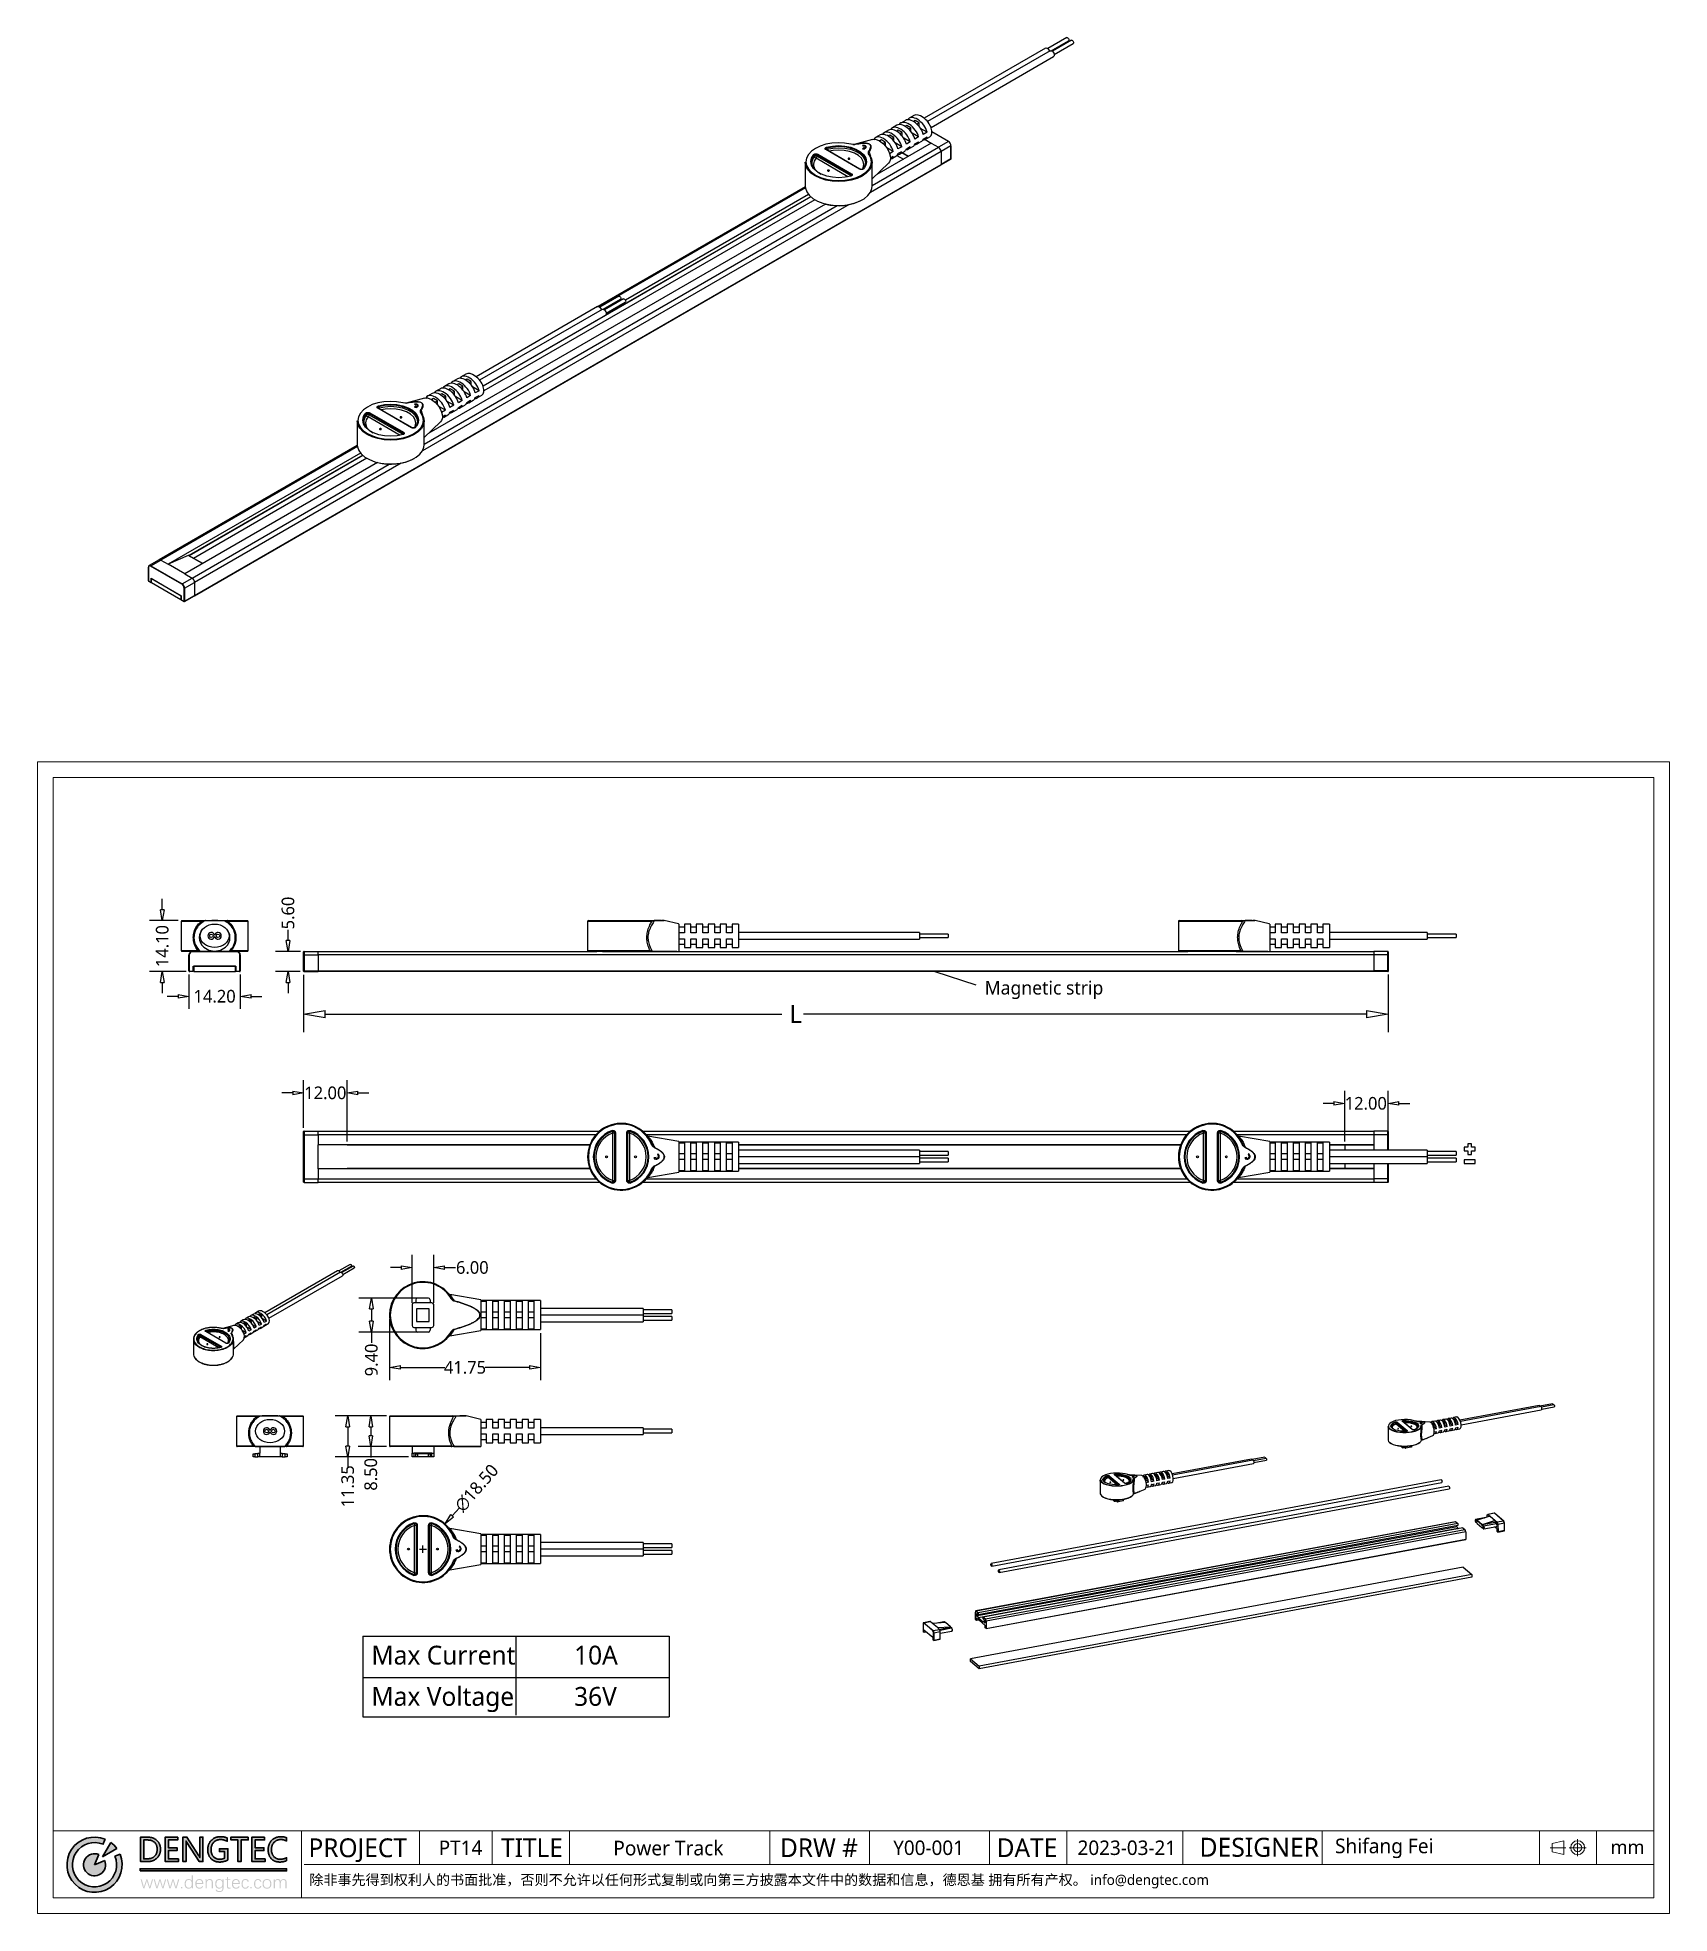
# Model space of a CAD drawing. Header units: millimetres. Extents: x 1020 to 1472, y -35 to 484.
import ezdxf

# ---------------------------------------------------------------- set-up
doc = ezdxf.new("R2010")
doc.units = ezdxf.units.MM
doc.layers.get('0').update_dxf_attribs({"color": 8, "lineweight": 30})
doc.layers.get('Defpoints').update_dxf_attribs({"color": 6, "lineweight": 9})
for name, color, linetype, lineweight in [('Cable', 140, 'Continuous', 30), ('Dimension', 136, 'Continuous', 9), ('SolidLine', 7, 'Continuous', 30)]:
    doc.layers.add(name, color=color, linetype=linetype, lineweight=lineweight)
doc.styles.get("Standard").update_dxf_attribs({"font": ''})
doc.styles.add('微软雅黑-Light', font='')
doc.styles.get('Standard').set_extended_font_data('Microsoft YaHei Light')
doc.styles.get('微软雅黑-Light').set_extended_font_data('Microsoft YaHei Light')
doc.dimstyles.new('DENGTEC', dxfattribs={"dimtxt": 3.5, "dimasz": 3, "dimexe": 3.5, "dimexo": 1, "dimgap": 0.5, "dimtad": 0, "dimzin": 0, "dimdsep": 46, "dimtxsty": 'Standard', "dimblk": 'CLOSEDBLANK', "dimcen": 1, "dimadec": 0, "dimazin": 3, "dimtfac": 1, "dimtofl": 0, "dimtmove": 0, "dimatfit": 3, "dimldrblk": 'CLOSEDBLANK', "dimfxl": 1, "dimtolj": 1, "dimtzin": 0, "dimarcsym": 0})
doc.dimstyles.new('DENGTECx1.5', dxfattribs={"dimtxt": 5, "dimasz": 6, "dimexe": 5, "dimexo": 1, "dimgap": 0.5, "dimtad": 0, "dimdec": 1, "dimzin": 0, "dimdsep": 46, "dimtxsty": 'Standard', "dimblk": 'CLOSEDBLANK', "dimcen": 1, "dimadec": 0, "dimazin": 3, "dimtfac": 1, "dimtdec": 1, "dimtofl": 0, "dimtmove": 0, "dimatfit": 3, "dimldrblk": 'CLOSEDBLANK', "dimfxl": 1, "dimtolj": 1, "dimtzin": 0, "dimarcsym": 0})

msp = doc.modelspace()

# ---------------------------------------------------------------- texts
at = {"layer": 'Defpoints', "style": '微软雅黑-Light'}
for s, height, p in [('PROJECT', 5.1933, (1095.049, -19.481)), ('TITLE', 5.1933, (1148.309, -19.481)), ('DRW #', 5.1933, (1225.478, -19.481)), ('DATE', 5.1933, (1285.415, -19.481)), ('DESIGNER', 5.2452, (1341.535, -19.369))]:
    msp.add_text(s, height=height, dxfattribs=at).set_placement(p)
for s, insert, char_height, width, attachment_point in [('PT14', (1131.085, -14.873), 4.0095, 14.99226, 1), ('Power Track', (1194.607, -17), 4.05, 60.21772, 5), ('Y00-001', (1256.792, -14.873), 4.0095, 25.25771, 1), ('2023-03-21', (1307.799, -14.873), 4.0095, 25.55911, 1), ('Shifang Fei', (1392.636, -17.055), 4.04959, 30.59969, 5), ('mm', (1455.24, -14.788), 3.8568, 8.92692, 1), ('除非事先得到权利人的书面批准，否则不允许以任何形式复制或向第三方披露本文件中的数据和信息，德恩基 拥有所有产权。 info@dengtec.com', (1095.282, -26.228), 2.854, 372.68416, 4)]:
    msp.add_mtext(s, dxfattribs=dict(at, insert=insert, char_height=char_height, width=width, attachment_point=attachment_point))
at = {"layer": 'Dimension', "lineweight": -3, "style": '微软雅黑-Light'}
for s, height, p in [('Magnetic strip', 3.73229, (1282.11, 219.17)), ('Max Current', 5.20426, (1112.468, 33.809)), ('10A', 5.2043, (1168.523, 33.809)), ('Max Voltage', 5.20426, (1112.468, 22.392)), ('36V', 5.2043, (1168.523, 22.392))]:
    msp.add_text(s, height=height, dxfattribs=at).set_placement(p)

# ---------------------------------------------------------------- blocks, each defined once
blk = doc.blocks.new('LOGO_EN')
at = {"layer": 'Cable'}
h = blk.add_hatch(color=136, dxfattribs=at)
h.dxf.hatch_style = 1
h.paths.add_polyline_path([(8.97, 6.5, 0.079193), (6.5, 8.97), (3.13, 3.13)], flags=17)
h.paths.add_polyline_path([(1.7, 4.1, 5.027339), (4.1, 1.7), (0, 0)], flags=17)
h.paths.add_polyline_path([(4.24, 10.24, 5.027339), (10.24, 4.24), (8.19, 3.39, -5.027339), (3.39, 8.19)])
h = blk.add_hatch(color=136, dxfattribs=at)
h.dxf.hatch_style = 1
h.paths.add_polyline_path([(76.72, 1.5), (76.89, 1.57), (77.05, 1.65), (77.05, 2.87), (76.9, 2.78), (76.72, 2.69), (76.55, 2.61), (76.36, 2.53), (76.18, 2.46), (75.98, 2.4), (75.79, 2.35), (75.59, 2.31), (75.38, 2.27), (75.17, 2.25), (74.96, 2.23), (74.74, 2.21), (74.51, 2.21), (74.31, 2.21), (74.1, 2.23), (73.89, 2.26), (73.68, 2.29), (73.49, 2.34), (73.29, 2.4), (73.11, 2.47), (72.93, 2.55), (72.76, 2.64), (72.59, 2.74), (72.43, 2.85), (72.28, 2.97), (72.13, 3.11), (71.99, 3.25), (71.87, 3.38), (71.76, 3.53), (71.65, 3.68), (71.55, 3.85), (71.46, 4.01), (71.37, 4.19), (71.3, 4.37), (71.24, 4.56), (71.18, 4.75), (71.13, 4.95), (71.09, 5.16), (71.06, 5.37), (71.04, 5.59), (71.03, 5.82), (71.02, 6.05), (71.03, 6.24), (71.04, 6.47), (71.06, 6.69), (71.08, 6.9), (71.12, 7.11), (71.16, 7.31), (71.22, 7.51), (71.27, 7.7), (71.34, 7.89), (71.42, 8.07), (71.51, 8.24), (71.6, 8.41), (71.7, 8.57), (71.81, 8.72), (71.93, 8.87), (72.06, 9.01), (72.16, 9.11), (72.3, 9.25), (72.46, 9.38), (72.62, 9.49), (72.78, 9.6), (72.95, 9.7), (73.13, 9.78), (73.31, 9.86), (73.5, 9.92), (73.69, 9.98), (73.89, 10.02), (74.09, 10.06), (74.3, 10.08), (74.51, 10.1), (74.73, 10.1), (74.89, 10.1), (75.1, 10.09), (75.31, 10.07), (75.52, 10.04), (75.72, 10.01), (75.92, 9.97), (76.11, 9.91), (76.31, 9.85), (76.5, 9.78), (76.69, 9.7), (76.87, 9.61), (77.05, 9.52), (77.05, 10.85), (76.97, 10.88), (76.8, 10.94), (76.63, 11), (76.45, 11.05), (76.26, 11.1), (76.06, 11.14), (75.85, 11.17), (75.64, 11.2), (75.43, 11.22), (75.2, 11.24), (74.96, 11.24), (74.72, 11.25), (74.56, 11.24), (74.35, 11.24), (74.13, 11.22), (73.92, 11.19), (73.72, 11.16), (73.52, 11.12), (73.32, 11.08), (73.13, 11.02), (72.94, 10.96), (72.75, 10.9), (72.57, 10.82), (72.39, 10.73), (72.22, 10.64), (72.05, 10.55), (71.88, 10.44), (71.72, 10.33), (71.56, 10.21), (71.41, 10.08), (71.26, 9.94), (71.11, 9.8), (71.03, 9.71), (70.9, 9.57), (70.78, 9.42), (70.66, 9.26), (70.55, 9.1), (70.44, 8.94), (70.35, 8.77), (70.26, 8.6), (70.17, 8.43), (70.1, 8.25), (70.03, 8.06), (69.96, 7.87), (69.91, 7.68), (69.86, 7.48), (69.81, 7.28), (69.77, 7.07), (69.74, 6.86), (69.72, 6.65), (69.7, 6.43), (69.69, 6.2), (69.69, 5.98), (69.69, 5.75), (69.71, 5.52), (69.72, 5.3), (69.75, 5.09), (69.78, 4.88), (69.82, 4.67), (69.86, 4.47), (69.91, 4.27), (69.97, 4.08), (70.04, 3.89), (70.11, 3.71), (70.19, 3.53), (70.28, 3.36), (70.38, 3.19), (70.48, 3.03), (70.59, 2.87), (70.7, 2.72), (70.82, 2.57), (70.95, 2.43), (71.02, 2.36), (71.16, 2.22), (71.31, 2.09), (71.46, 1.97), (71.62, 1.85), (71.78, 1.75), (71.94, 1.65), (72.12, 1.56), (72.29, 1.47), (72.47, 1.4), (72.66, 1.33), (72.85, 1.27), (73.05, 1.22), (73.25, 1.18), (73.46, 1.14), (73.67, 1.12), (73.88, 1.1), (74.1, 1.09), (74.33, 1.08), (74.48, 1.08), (74.71, 1.09), (74.94, 1.1), (75.16, 1.12), (75.38, 1.15), (75.59, 1.18), (75.79, 1.22), (75.99, 1.26), (76.18, 1.31), (76.37, 1.37), (76.55, 1.43)])
h.paths.add_polyline_path([(68.24, 11.08), (63.18, 11.08), (63.18, 1.25), (68.47, 1.25), (68.47, 2.37), (64.45, 2.37), (64.45, 5.68), (67.97, 5.68), (67.97, 6.8), (64.45, 6.8), (64.45, 9.95), (68.24, 9.95)])
h.paths.add_polyline_path([(61.67, 11.08), (54.74, 11.08), (54.74, 9.95), (57.56, 9.95), (57.56, 1.25), (58.83, 1.25), (58.83, 9.95), (61.67, 9.95)])
h.paths.add_polyline_path([(53.14, 1.73), (53.32, 1.82), (53.5, 1.92), (53.5, 6.43), (50.09, 6.43), (50.09, 5.3), (52.22, 5.3), (52.22, 2.64), (52.12, 2.59), (51.95, 2.51), (51.77, 2.44), (51.59, 2.38), (51.39, 2.33), (51.19, 2.29), (50.98, 2.25), (50.77, 2.23), (50.54, 2.21), (50.31, 2.21), (50.27, 2.21), (50.05, 2.22), (49.83, 2.23), (49.62, 2.26), (49.41, 2.3), (49.21, 2.35), (49.02, 2.41), (48.84, 2.47), (48.66, 2.55), (48.49, 2.64), (48.32, 2.74), (48.16, 2.85), (48.01, 2.97), (47.86, 3.1), (47.73, 3.24), (47.69, 3.27), (47.57, 3.41), (47.46, 3.56), (47.36, 3.72), (47.27, 3.88), (47.18, 4.04), (47.1, 4.22), (47.03, 4.4), (46.97, 4.59), (46.91, 4.79), (46.87, 4.99), (46.83, 5.2), (46.8, 5.42), (46.78, 5.65), (46.77, 5.88), (46.77, 6.12), (46.77, 6.23), (46.78, 6.46), (46.79, 6.68), (46.82, 6.89), (46.86, 7.1), (46.9, 7.31), (46.95, 7.5), (47.01, 7.69), (47.08, 7.88), (47.16, 8.06), (47.24, 8.23), (47.34, 8.4), (47.44, 8.56), (47.56, 8.72), (47.68, 8.87), (47.81, 9.01), (47.89, 9.09), (48.04, 9.23), (48.19, 9.37), (48.35, 9.48), (48.52, 9.59), (48.68, 9.69), (48.86, 9.78), (49.04, 9.86), (49.23, 9.92), (49.42, 9.98), (49.61, 10.03), (49.82, 10.06), (50.02, 10.09), (50.24, 10.11), (50.45, 10.11), (50.53, 10.11), (50.75, 10.1), (50.97, 10.09), (51.19, 10.07), (51.4, 10.04), (51.61, 10.01), (51.81, 9.97), (52, 9.92), (52.2, 9.86), (52.39, 9.79), (52.57, 9.72), (52.75, 9.65), (52.93, 9.56), (53.1, 9.47), (53.26, 9.37), (53.26, 10.74), (53.2, 10.77), (53.03, 10.84), (52.86, 10.9), (52.68, 10.96), (52.49, 11.02), (52.3, 11.06), (52.1, 11.11), (51.9, 11.14), (51.69, 11.18), (51.48, 11.2), (51.26, 11.22), (51.03, 11.24), (50.8, 11.24), (50.57, 11.25), (50.54, 11.25), (50.31, 11.24), (50.1, 11.23), (49.88, 11.21), (49.67, 11.19), (49.47, 11.15), (49.27, 11.11), (49.07, 11.06), (48.88, 11.01), (48.69, 10.94), (48.5, 10.87), (48.32, 10.8), (48.15, 10.71), (47.97, 10.62), (47.8, 10.52), (47.64, 10.42), (47.48, 10.3), (47.32, 10.18), (47.17, 10.06), (47.02, 9.92), (46.87, 9.78), (46.83, 9.74), (46.7, 9.59), (46.57, 9.44), (46.45, 9.28), (46.33, 9.12), (46.22, 8.96), (46.12, 8.79), (46.03, 8.62), (45.94, 8.45), (45.86, 8.27), (45.78, 8.08), (45.72, 7.9), (45.66, 7.7), (45.61, 7.51), (45.56, 7.31), (45.52, 7.11), (45.49, 6.9), (45.47, 6.69), (45.45, 6.47), (45.44, 6.26), (45.43, 6.03), (45.44, 5.95), (45.44, 5.72), (45.45, 5.5), (45.47, 5.28), (45.5, 5.07), (45.53, 4.86), (45.58, 4.65), (45.62, 4.45), (45.68, 4.26), (45.74, 4.07), (45.81, 3.88), (45.88, 3.7), (45.97, 3.53), (46.06, 3.36), (46.15, 3.19), (46.26, 3.03), (46.37, 2.87), (46.48, 2.72), (46.61, 2.58), (46.74, 2.43), (46.85, 2.33), (46.99, 2.19), (47.14, 2.07), (47.29, 1.95), (47.45, 1.84), (47.62, 1.73), (47.78, 1.64), (47.96, 1.55), (48.13, 1.47), (48.32, 1.39), (48.5, 1.33), (48.7, 1.27), (48.89, 1.22), (49.1, 1.18), (49.3, 1.14), (49.51, 1.12), (49.73, 1.1), (49.95, 1.09), (50.18, 1.08), (50.36, 1.08), (50.57, 1.09), (50.79, 1.1), (51, 1.12), (51.21, 1.15), (51.41, 1.18), (51.62, 1.22), (51.82, 1.26), (52.01, 1.31), (52.21, 1.37), (52.4, 1.43), (52.59, 1.5), (52.78, 1.57), (52.96, 1.65)])
h.paths.add_polyline_path([(42.07, 3.31), (41.91, 3.56), (37.1, 11.08), (35.5, 11.08), (35.5, 1.25), (36.76, 1.25), (36.76, 8.16), (36.76, 8.35), (36.76, 8.63), (36.75, 8.88), (36.75, 9.09), (36.74, 9.27), (36.72, 9.42), (36.71, 9.54), (36.75, 9.54), (36.79, 9.45), (36.87, 9.27), (36.97, 9.08), (37.08, 8.9), (42.03, 1.25), (43.53, 1.25), (43.53, 11.08), (42.27, 11.08), (42.27, 4.32), (42.28, 4.06), (42.28, 3.8), (42.29, 3.57), (42.3, 3.36), (42.31, 3.18), (42.32, 3.02), (42.34, 2.88), (42.31, 2.88), (42.27, 2.96), (42.19, 3.11)])
h.paths.add_polyline_path([(33.42, 11.08), (28.36, 11.08), (28.36, 1.25), (33.65, 1.25), (33.65, 2.37), (29.63, 2.37), (29.63, 5.68), (33.15, 5.68), (33.15, 6.8), (29.63, 6.8), (29.63, 9.95), (33.42, 9.95)])
h.paths.add_polyline_path([(24.53, 2.25), (24.69, 2.37), (24.84, 2.49), (24.98, 2.62), (25, 2.64), (25.14, 2.78), (25.28, 2.92), (25.41, 3.07), (25.53, 3.22), (25.64, 3.38), (25.75, 3.54), (25.85, 3.71), (25.94, 3.88), (26.02, 4.06), (26.1, 4.24), (26.17, 4.42), (26.23, 4.61), (26.28, 4.8), (26.33, 5), (26.37, 5.21), (26.41, 5.41), (26.43, 5.63), (26.45, 5.84), (26.46, 6.06), (26.46, 6.29), (26.46, 6.37), (26.46, 6.59), (26.44, 6.81), (26.42, 7.02), (26.39, 7.23), (26.35, 7.43), (26.3, 7.63), (26.25, 7.83), (26.19, 8.01), (26.12, 8.2), (26.04, 8.38), (25.95, 8.55), (25.86, 8.72), (25.76, 8.89), (25.65, 9.05), (25.53, 9.2), (25.41, 9.36), (25.27, 9.5), (25.13, 9.64), (24.98, 9.78), (24.87, 9.88), (24.71, 10), (24.55, 10.12), (24.39, 10.23), (24.22, 10.33), (24.05, 10.43), (23.88, 10.52), (23.7, 10.6), (23.52, 10.68), (23.33, 10.75), (23.15, 10.81), (22.95, 10.87), (22.75, 10.92), (22.55, 10.96), (22.35, 11), (22.14, 11.03), (21.93, 11.05), (21.71, 11.07), (21.49, 11.08), (21.27, 11.08), (18.46, 11.08), (18.46, 1.25), (21.17, 1.25), (21.27, 1.25), (21.49, 1.25), (21.71, 1.27), (21.93, 1.28), (22.14, 1.31), (22.35, 1.34), (22.55, 1.38), (22.75, 1.43), (22.95, 1.48), (23.14, 1.54), (23.33, 1.61), (23.51, 1.68), (23.69, 1.76), (23.87, 1.84), (24.04, 1.93), (24.21, 2.03), (24.37, 2.14)])
h.paths.add_polyline_path([(21.22, 9.95), (21.44, 9.95), (21.66, 9.93), (21.88, 9.92), (22.1, 9.89), (22.31, 9.85), (22.51, 9.8), (22.7, 9.75), (22.89, 9.69), (23.08, 9.62), (23.25, 9.54), (23.43, 9.45), (23.59, 9.36), (23.75, 9.26), (23.9, 9.14), (24.05, 9.02), (24.08, 9), (24.22, 8.87), (24.34, 8.74), (24.46, 8.59), (24.57, 8.44), (24.66, 8.28), (24.75, 8.12), (24.83, 7.94), (24.9, 7.76), (24.96, 7.57), (25.01, 7.37), (25.06, 7.16), (25.09, 6.95), (25.11, 6.72), (25.13, 6.49), (25.13, 6.26), (25.13, 6.15), (25.12, 5.92), (25.11, 5.69), (25.08, 5.47), (25.04, 5.26), (25, 5.06), (24.95, 4.86), (24.89, 4.67), (24.82, 4.49), (24.74, 4.31), (24.65, 4.14), (24.56, 3.98), (24.45, 3.82), (24.34, 3.67), (24.22, 3.53), (24.08, 3.39), (23.99, 3.31), (23.85, 3.19), (23.71, 3.08), (23.55, 2.97), (23.39, 2.87), (23.22, 2.79), (23.04, 2.71), (22.86, 2.64), (22.67, 2.57), (22.47, 2.52), (22.27, 2.47), (22.06, 2.44), (21.85, 2.41), (21.62, 2.39), (21.39, 2.37), (21.16, 2.37), (19.73, 2.37), (19.73, 9.95)], flags=16)
blk.add_hatch(color=136, dxfattribs=at).paths.add_polyline_path([(18.29, -2.5), (77.06, -2.5), (77.06, -1.63), (18.29, -1.63)])
h = blk.add_hatch(color=136, dxfattribs=at)
h.dxf.hatch_style = 1
h.paths.add_polyline_path([(73.59, -5.73), (73.5, -5.73), (73.16, -5.79), (72.87, -5.92), (72.81, -5.96), (73.45, -6.11), (73.54, -6.12), (73.87, -6.21), (74.1, -6.41), (74.21, -6.62), (74.68, -6.57), (74.67, -6.52), (74.54, -6.2), (74.33, -5.96), (74.25, -5.9), (73.95, -5.77)])
h.paths.add_polyline_path([(75.92, -5.73), (75.63, -5.76), (75.33, -5.85), (75.07, -6.02), (74.87, -6.26), (74.7, -6.57), (74.68, -6.57), (74.21, -6.62), (74.28, -6.94), (74.3, -7.35), (74.3, -9.53), (74.76, -9.53), (74.76, -7.4), (74.79, -7.07), (74.88, -6.75), (75.04, -6.48), (75.17, -6.33), (75.44, -6.17), (75.78, -6.11), (76.81, -6.09), (76.59, -5.89), (76.29, -5.77)])
h.paths.add_polyline_path([(72.35, -5.8), (71.93, -5.8), (71.94, -5.97), (71.96, -6.33), (71.96, -6.64), (72.4, -6.52), (72.4, -6.49), (72.38, -6.15)])
h.paths.add_polyline_path([(72.81, -5.96), (72.59, -6.2), (72.41, -6.52), (72.4, -6.52), (71.96, -6.64), (71.96, -9.53), (72.43, -9.53), (72.43, -7.44), (72.43, -7.43), (72.46, -7.07), (72.55, -6.75), (72.71, -6.48), (72.84, -6.34), (73.12, -6.17), (73.45, -6.11)])
h.paths.add_polyline_path([(76.81, -6.09), (75.78, -6.11), (75.88, -6.12), (76.21, -6.2), (76.44, -6.4), (76.55, -6.62), (76.61, -6.94), (76.64, -7.35), (76.64, -9.53), (77.1, -9.53), (77.1, -7.24), (77.1, -7), (77.05, -6.63), (76.95, -6.33)])
h.paths.add_polyline_path([(69.21, -5.73), (69.07, -5.73), (68.72, -5.78), (68.4, -5.88), (68.13, -6.03), (69.22, -6.11), (69.31, -6.12), (69.66, -6.17), (69.95, -6.3), (70.18, -6.5), (70.29, -6.65), (70.41, -6.94), (70.48, -7.27), (70.51, -7.67), (70.49, -7.93), (70.44, -8.29), (70.33, -8.58), (70.17, -8.83), (70.11, -8.9), (69.85, -9.08), (69.55, -9.19), (69.18, -9.23), (70.29, -9.3), (70.52, -9.09), (70.63, -8.96), (70.79, -8.69), (70.9, -8.39), (70.97, -8.04), (70.99, -7.67), (70.99, -7.43), (70.94, -7.07), (70.85, -6.74), (70.71, -6.47), (70.54, -6.23), (70.46, -6.15), (70.21, -5.96), (69.92, -5.83), (69.59, -5.76)])
h.paths.add_polyline_path([(68.13, -6.03), (67.89, -6.24), (67.78, -6.38), (67.62, -6.64), (67.51, -6.95), (67.44, -7.29), (67.42, -7.67), (67.42, -7.88), (67.47, -8.24), (67.57, -8.56), (67.71, -8.84), (67.89, -9.08), (67.96, -9.16), (68.21, -9.36), (68.5, -9.5), (68.82, -9.58), (69.19, -9.61), (69.34, -9.6), (69.7, -9.56), (70.01, -9.45), (70.29, -9.3), (69.18, -9.23), (69.1, -9.22), (68.76, -9.17), (68.47, -9.03), (68.24, -8.81), (68.13, -8.67), (68.01, -8.38), (67.93, -8.05), (67.91, -7.67), (67.91, -7.42), (67.97, -7.06), (68.08, -6.76), (68.24, -6.52), (68.3, -6.45), (68.55, -6.26), (68.86, -6.15), (69.22, -6.11)])
h.paths.add_polyline_path([(65.58, -5.73), (65.25, -5.76), (64.93, -5.85), (64.66, -6.01), (65.58, -6.11), (65.88, -6.15), (66.16, -6.28), (66.32, -6.45), (66.45, -6.79), (66.93, -6.73), (66.87, -6.49), (66.72, -6.2), (66.5, -5.97), (66.28, -5.85), (65.96, -5.76)])
h.paths.add_polyline_path([(64.66, -6.01), (64.43, -6.24), (64.34, -6.36), (64.2, -6.63), (64.1, -6.94), (64.04, -7.29), (64.02, -7.69), (64.03, -7.88), (64.07, -8.25), (64.14, -8.59), (64.26, -8.87), (64.41, -9.12), (64.6, -9.31), (65.56, -9.23), (65.3, -9.2), (65.05, -9.11), (64.85, -8.95), (64.7, -8.73), (64.59, -8.44), (64.52, -8.09), (64.5, -7.67), (64.52, -7.27), (64.58, -6.92), (64.69, -6.63), (64.85, -6.41), (65.05, -6.25), (65.29, -6.15), (65.58, -6.11)])
h.paths.add_polyline_path([(66.47, -8.51), (66.46, -8.53), (66.36, -8.83), (66.17, -9.05), (65.9, -9.18), (65.56, -9.23), (64.6, -9.31), (64.87, -9.48), (65.18, -9.58), (65.54, -9.61), (65.91, -9.58), (66.23, -9.5), (66.48, -9.35), (66.69, -9.15), (66.83, -8.9), (66.93, -8.58)])
h.paths.add_polyline_path([(62.57, -9.53), (62.57, -8.9), (63.1, -8.9), (63.1, -9.53)])
h.paths.add_polyline_path([(60.54, -5.73), (60.21, -5.76), (59.89, -5.85), (59.62, -6.01), (60.54, -6.11), (60.84, -6.15), (61.12, -6.28), (61.28, -6.45), (61.4, -6.79), (61.89, -6.73), (61.83, -6.49), (61.68, -6.2), (61.46, -5.97), (61.23, -5.85), (60.91, -5.76)])
h.paths.add_polyline_path([(59.62, -6.01), (59.39, -6.24), (59.3, -6.36), (59.16, -6.63), (59.06, -6.94), (59, -7.29), (58.98, -7.69), (58.99, -7.88), (59.02, -8.25), (59.1, -8.59), (59.22, -8.87), (59.37, -9.12), (59.56, -9.31), (60.51, -9.23), (60.26, -9.2), (60.01, -9.11), (59.81, -8.95), (59.66, -8.73), (59.54, -8.44), (59.48, -8.09), (59.46, -7.67), (59.47, -7.27), (59.54, -6.92), (59.65, -6.63), (59.81, -6.41), (60.01, -6.25), (60.25, -6.15), (60.54, -6.11)])
h.paths.add_polyline_path([(61.42, -8.51), (61.42, -8.53), (61.32, -8.83), (61.13, -9.05), (60.86, -9.18), (60.51, -9.23), (59.56, -9.31), (59.83, -9.48), (60.14, -9.58), (60.5, -9.61), (60.51, -9.61), (60.87, -9.58), (61.18, -9.5), (61.44, -9.35), (61.65, -9.15), (61.79, -8.9), (61.89, -8.58)])
h.paths.add_polyline_path([(56.76, -5.73), (56.53, -5.74), (56.2, -5.81), (55.9, -5.95), (55.74, -6.06), (56.74, -6.11), (56.77, -6.11), (57.08, -6.16), (57.33, -6.26), (57.54, -6.44), (57.69, -6.68), (57.79, -7), (57.84, -7.38), (55.62, -7.38), (58.32, -7.46), (58.28, -7.08), (58.21, -6.75), (58.09, -6.46), (57.93, -6.22), (57.71, -6.01), (57.44, -5.86), (57.12, -5.76)])
h.paths.add_polyline_path([(55.74, -6.06), (55.51, -6.3), (55.33, -6.6), (55.31, -6.64), (55.21, -6.94), (55.15, -7.27), (55.13, -7.64), (55.14, -7.89), (55.18, -8.26), (55.26, -8.58), (55.39, -8.86), (55.55, -9.1), (55.58, -9.13), (55.81, -9.34), (56.08, -9.49), (56.41, -9.58), (56.77, -9.61), (57, -9.6), (57.34, -9.53), (57.63, -9.42), (57.81, -9.3), (56.79, -9.23), (56.45, -9.18), (56.16, -9.05), (55.92, -8.83), (55.85, -8.73), (55.72, -8.46), (55.64, -8.13), (55.61, -7.74), (58.33, -7.74), (58.33, -7.62), (58.32, -7.46), (55.62, -7.38), (55.62, -7.37), (55.67, -7), (55.78, -6.68), (55.94, -6.43), (56.1, -6.3), (56.39, -6.16), (56.74, -6.11)])
h.paths.add_polyline_path([(57.88, -8.56), (57.87, -8.58), (57.66, -8.87), (57.42, -9.07), (57.14, -9.18), (56.79, -9.23), (57.81, -9.3), (58.05, -9.07), (58.25, -8.76)], flags=17)
h.paths.add_polyline_path([(53.57, -4.94), (53.23, -4.94), (53.1, -5.8), (52.55, -5.8), (52.55, -6.19), (53.1, -6.19), (53.1, -8.74), (53.1, -8.76), (53.15, -9.12), (53.31, -9.38), (54.05, -9.22), (53.94, -9.21), (53.67, -9.07), (53.63, -9), (53.57, -8.66), (53.57, -6.19), (54.56, -6.19), (54.56, -5.8), (53.57, -5.8)])
h.paths.add_polyline_path([(54.6, -9.15), (54.37, -9.19), (54.05, -9.22), (53.31, -9.38), (53.57, -9.54), (53.92, -9.6), (54.27, -9.57), (54.6, -9.51)])
h.paths.add_polyline_path([(50.02, -5.73), (49.66, -5.76), (49.35, -5.86), (49.08, -6.02), (48.85, -6.25), (48.76, -6.36), (48.62, -6.63), (48.52, -6.94), (48.45, -7.29), (48.44, -7.68), (48.44, -7.84), (48.47, -8.21), (48.55, -8.54), (48.67, -8.83), (48.84, -9.08), (49.02, -9.28), (50.1, -9.21), (50.09, -9.21), (49.74, -9.16), (49.45, -9.03), (49.22, -8.81), (49.13, -8.69), (49.01, -8.41), (48.94, -8.07), (48.92, -7.68), (48.93, -7.44), (48.98, -7.07), (49.08, -6.77), (49.22, -6.52), (49.24, -6.5), (49.48, -6.28), (49.77, -6.16), (50.12, -6.11), (50.94, -6.02), (50.68, -5.86), (50.37, -5.76)])
h.paths.add_polyline_path([(51.8, -5.8), (51.36, -5.8), (51.33, -6.19), (51.32, -6.48), (51.31, -6.48), (51.01, -6.51), (51.1, -6.64), (51.22, -6.92), (51.29, -7.26), (51.32, -7.65), (51.31, -7.89), (51.25, -8.25), (51.15, -8.55), (51.01, -8.8), (51.32, -8.81), (51.32, -8.98), (51.31, -9.14), (51.31, -9.46), (51.31, -9.5), (51.27, -9.84), (51.17, -10.11), (51, -10.32), (50.77, -10.47), (50.47, -10.56), (50.11, -10.59), (51.12, -10.73), (51.35, -10.53), (51.48, -10.38), (51.64, -10.09), (51.74, -9.78), (51.77, -9.43), (51.77, -6.66), (51.78, -6.48), (51.78, -6.12)])
h.paths.add_polyline_path([(50.94, -6.02), (50.12, -6.11), (50.14, -6.11), (50.49, -6.16), (50.78, -6.3), (51.01, -6.51), (51.31, -6.48), (51.16, -6.25)], flags=17)
h.paths.add_polyline_path([(51.01, -8.8), (50.98, -8.83), (50.75, -9.04), (50.45, -9.17), (50.1, -9.21), (49.02, -9.28), (49.29, -9.45), (49.6, -9.56), (49.95, -9.59), (50.13, -9.58), (50.47, -9.52), (50.77, -9.4), (50.87, -9.33), (51.1, -9.11), (51.31, -8.81), (51.32, -8.81)])
h.paths.add_polyline_path([(49.04, -9.97), (48.58, -10.05), (48.58, -10.07), (48.69, -10.36), (48.86, -10.58), (49.09, -10.76), (49.37, -10.88), (49.71, -10.96), (50.1, -10.98), (50.14, -10.98), (50.52, -10.95), (50.84, -10.86), (51.12, -10.73), (50.11, -10.59), (50.04, -10.59), (49.66, -10.54), (49.38, -10.42), (49.17, -10.23)])
h.paths.add_polyline_path([(46.24, -5.73), (46.11, -5.73), (45.77, -5.79), (45.49, -5.92), (45.41, -5.98), (45.18, -6.21), (45, -6.52), (44.98, -6.52), (44.55, -6.64), (44.55, -9.53), (45.01, -9.53), (45.01, -7.49), (45.01, -7.42), (45.05, -7.06), (45.15, -6.75), (45.31, -6.49), (45.49, -6.31), (45.78, -6.16), (46.12, -6.11), (47.2, -6.1), (47.16, -6.06), (46.92, -5.88), (46.62, -5.77)])
h.paths.add_polyline_path([(44.93, -5.8), (44.52, -5.8), (44.52, -5.88), (44.54, -6.22), (44.54, -6.29), (44.55, -6.64), (44.98, -6.52)])
h.paths.add_polyline_path([(47.2, -6.1), (46.12, -6.11), (46.26, -6.12), (46.58, -6.21), (46.81, -6.41), (46.93, -6.63), (47.01, -6.95), (47.04, -7.35), (47.04, -9.53), (47.5, -9.53), (47.5, -7.24), (47.5, -7), (47.45, -6.64), (47.35, -6.34)])
h.paths.add_polyline_path([(42.08, -5.73), (41.85, -5.74), (41.52, -5.81), (41.23, -5.95), (41.06, -6.06), (42.06, -6.11), (42.09, -6.11), (42.4, -6.16), (42.66, -6.26), (42.86, -6.44), (43.02, -6.68), (43.12, -7), (43.16, -7.38), (40.94, -7.38), (43.65, -7.46), (43.61, -7.08), (43.53, -6.75), (43.41, -6.46), (43.25, -6.22), (43.04, -6.01), (42.77, -5.86), (42.45, -5.76)])
h.paths.add_polyline_path([(41.06, -6.06), (40.83, -6.3), (40.65, -6.6), (40.64, -6.64), (40.53, -6.94), (40.47, -7.27), (40.45, -7.64), (40.46, -7.89), (40.5, -8.26), (40.59, -8.58), (40.71, -8.86), (40.87, -9.1), (40.9, -9.13), (41.13, -9.34), (41.41, -9.49), (41.73, -9.58), (42.1, -9.61), (42.33, -9.6), (42.66, -9.53), (42.96, -9.42), (43.13, -9.3), (42.11, -9.23), (41.78, -9.18), (41.48, -9.05), (41.25, -8.83), (41.18, -8.73), (41.04, -8.46), (40.96, -8.13), (40.94, -7.74), (43.65, -7.74), (43.65, -7.62), (43.65, -7.46), (40.94, -7.38), (40.94, -7.37), (40.99, -7), (41.1, -6.68), (41.26, -6.43), (41.42, -6.3), (41.71, -6.16), (42.06, -6.11)])
h.paths.add_polyline_path([(43.2, -8.56), (43.19, -8.58), (42.99, -8.87), (42.75, -9.07), (42.46, -9.18), (42.11, -9.23), (43.13, -9.3), (43.37, -9.07), (43.57, -8.76)], flags=17)
h.paths.add_polyline_path([(39.48, -4.21), (39.01, -4.21), (39.01, -6.1), (39.03, -6.44), (39.01, -6.44), (38.72, -6.51), (38.81, -6.65), (38.93, -6.94), (39, -7.27), (39.02, -7.67), (39.01, -7.91), (38.96, -8.27), (38.86, -8.58), (38.71, -8.83), (39.03, -8.85), (39.03, -9.13), (39.06, -9.53), (39.51, -9.53), (39.5, -9.45), (39.48, -9.12), (39.48, -8.75)])
h.paths.add_polyline_path([(37.77, -5.73), (37.74, -5.73), (37.39, -5.77), (37.07, -5.87), (36.8, -6.03), (36.57, -6.26), (36.48, -6.38), (36.33, -6.65), (36.23, -6.95), (36.16, -7.3), (36.14, -7.68), (36.14, -7.87), (36.18, -8.24), (36.27, -8.57), (36.39, -8.86), (36.56, -9.1), (36.78, -9.32), (37.77, -9.23), (37.77, -9.23), (37.42, -9.18), (37.13, -9.04), (36.91, -8.82), (36.83, -8.68), (36.71, -8.4), (36.64, -8.06), (36.62, -7.67), (36.63, -7.45), (36.68, -7.09), (36.77, -6.78), (36.92, -6.52), (36.93, -6.5), (37.16, -6.29), (37.45, -6.16), (37.81, -6.11), (38.76, -6.09), (38.51, -5.9), (38.44, -5.86), (38.13, -5.76)])
h.paths.add_polyline_path([(38.76, -6.09), (37.81, -6.11), (37.84, -6.11), (38.2, -6.16), (38.49, -6.3), (38.72, -6.51), (39.01, -6.44), (38.97, -6.37)])
h.paths.add_polyline_path([(38.71, -8.83), (38.68, -8.87), (38.44, -9.07), (38.14, -9.18), (37.77, -9.23), (36.78, -9.32), (37.06, -9.48), (37.38, -9.58), (37.74, -9.61), (37.84, -9.61), (38.18, -9.55), (38.48, -9.43), (38.57, -9.38), (38.8, -9.16), (39.01, -8.85), (39.03, -8.85)])
h.paths.add_polyline_path([(34.69, -9.53), (34.69, -8.9), (35.22, -8.9), (35.22, -9.53)])
h.paths.add_polyline_path([(34.03, -5.8), (33.58, -5.8), (32.91, -8.11), (32.84, -8.36), (32.77, -8.65), (32.75, -8.72), (32.67, -9.07), (32.45, -9.53), (32.91, -9.53)])
h.paths.add_polyline_path([(31.7, -5.8), (31.5, -6.28), (31.53, -6.48), (31.61, -6.81), (31.72, -7.18), (32.45, -9.53), (32.67, -9.07), (32.67, -9.07), (32.6, -8.75), (32.51, -8.42), (32.4, -8.07)])
h.paths.add_polyline_path([(31.7, -5.8), (31.3, -5.8), (30.58, -8.08), (30.47, -8.45), (30.39, -8.7), (30.39, -8.73), (30.3, -9.07), (30.05, -9.53), (30.51, -9.53), (31.27, -7.16), (31.34, -6.92), (31.43, -6.58), (31.5, -6.28)])
h.paths.add_polyline_path([(29.43, -5.8), (28.98, -5.8), (30.05, -9.53), (30.3, -9.07), (30.26, -8.81), (30.18, -8.48), (30.08, -8.12)])
h.paths.add_polyline_path([(28.78, -5.8), (28.33, -5.8), (27.66, -8.11), (27.59, -8.36), (27.52, -8.65), (27.5, -8.72), (27.42, -9.07), (27.21, -9.53), (27.65, -9.53)])
h.paths.add_polyline_path([(26.45, -5.8), (26.25, -6.28), (26.28, -6.48), (26.36, -6.81), (26.47, -7.18), (27.21, -9.53), (27.42, -9.07), (27.42, -9.07), (27.35, -8.75), (27.26, -8.42), (27.16, -8.07)])
h.paths.add_polyline_path([(26.45, -5.8), (26.05, -5.8), (25.33, -8.08), (25.22, -8.45), (25.14, -8.7), (25.13, -8.73), (25.05, -9.07), (24.8, -9.53), (25.26, -9.53), (26.02, -7.16), (26.09, -6.92), (26.18, -6.58), (26.25, -6.28)])
h.paths.add_polyline_path([(24.18, -5.8), (23.73, -5.8), (24.8, -9.53), (25.05, -9.07), (25.01, -8.81), (24.93, -8.48), (24.83, -8.12)])
h.paths.add_polyline_path([(23.53, -5.8), (23.08, -5.8), (22.41, -8.11), (22.34, -8.36), (22.27, -8.65), (22.25, -8.72), (22.17, -9.07), (21.96, -9.53), (22.4, -9.53)])
h.paths.add_polyline_path([(21.2, -5.8), (21, -6.28), (21.03, -6.48), (21.11, -6.81), (21.22, -7.18), (21.96, -9.53), (22.17, -9.07), (22.17, -9.07), (22.1, -8.75), (22.01, -8.42), (21.91, -8.07)])
h.paths.add_polyline_path([(21.2, -5.8), (20.8, -5.8), (20.08, -8.08), (19.97, -8.45), (19.89, -8.7), (19.88, -8.73), (19.8, -9.07), (19.55, -9.53), (20.01, -9.53), (20.77, -7.16), (20.84, -6.92), (20.93, -6.58), (21, -6.28)])
h.paths.add_polyline_path([(18.93, -5.8), (18.48, -5.8), (19.55, -9.53), (19.8, -9.07), (19.76, -8.81), (19.68, -8.48), (19.58, -8.12)])
at = {"layer": 'Cable', "color": 136}
for p, q in [((6.5, 8.97), (3.13, 3.13)), ((3.39, 8.19), (4.24, 10.24)), ((1.7, 4.1), (0, 0)), ((0, 0), (4.1, 1.7)), ((3.13, 3.13), (8.97, 6.5)), ((10.24, 4.24), (8.19, 3.39))]:
    blk.add_line(p, q, dxfattribs=at)
for points in [[(24.53, 2.25), (24.69, 2.37), (24.84, 2.49), (24.98, 2.62), (25, 2.64), (25.14, 2.78), (25.28, 2.92), (25.41, 3.07), (25.53, 3.22), (25.64, 3.38), (25.75, 3.54), (25.85, 3.71), (25.94, 3.88), (26.02, 4.06), (26.1, 4.24), (26.17, 4.42), (26.23, 4.61), (26.28, 4.8), (26.33, 5), (26.37, 5.21), (26.41, 5.41), (26.43, 5.63), (26.45, 5.84), (26.46, 6.06), (26.46, 6.29), (26.46, 6.37), (26.46, 6.59), (26.44, 6.81), (26.42, 7.02), (26.39, 7.23), (26.35, 7.43), (26.3, 7.63), (26.25, 7.83), (26.19, 8.01), (26.12, 8.2), (26.04, 8.38), (25.95, 8.55), (25.86, 8.72), (25.76, 8.89), (25.65, 9.05), (25.53, 9.2), (25.41, 9.36), (25.27, 9.5), (25.13, 9.64), (24.98, 9.78), (24.87, 9.88), (24.71, 10), (24.55, 10.12), (24.39, 10.23), (24.22, 10.33), (24.05, 10.43), (23.88, 10.52), (23.7, 10.6), (23.52, 10.68), (23.33, 10.75), (23.15, 10.81), (22.95, 10.87), (22.75, 10.92), (22.55, 10.96), (22.35, 11), (22.14, 11.03), (21.93, 11.05), (21.71, 11.07), (21.49, 11.08), (21.27, 11.08), (18.46, 11.08), (18.46, 1.25), (21.17, 1.25), (21.27, 1.25), (21.49, 1.25), (21.71, 1.27), (21.93, 1.28), (22.14, 1.31), (22.35, 1.34), (22.55, 1.38), (22.75, 1.43), (22.95, 1.48), (23.14, 1.54), (23.33, 1.61), (23.51, 1.68), (23.69, 1.76), (23.87, 1.84), (24.04, 1.93), (24.21, 2.03), (24.37, 2.14)], [(21.22, 9.95), (21.44, 9.95), (21.66, 9.93), (21.88, 9.92), (22.1, 9.89), (22.31, 9.85), (22.51, 9.8), (22.7, 9.75), (22.89, 9.69), (23.08, 9.62), (23.25, 9.54), (23.43, 9.45), (23.59, 9.36), (23.75, 9.26), (23.9, 9.14), (24.05, 9.02), (24.08, 9), (24.22, 8.87), (24.34, 8.74), (24.46, 8.59), (24.57, 8.44), (24.66, 8.28), (24.75, 8.12), (24.83, 7.94), (24.9, 7.76), (24.96, 7.57), (25.01, 7.37), (25.06, 7.16), (25.09, 6.95), (25.11, 6.72), (25.13, 6.49), (25.13, 6.26), (25.13, 6.15), (25.12, 5.92), (25.11, 5.69), (25.08, 5.47), (25.04, 5.26), (25, 5.06), (24.95, 4.86), (24.89, 4.67), (24.82, 4.49), (24.74, 4.31), (24.65, 4.14), (24.56, 3.98), (24.45, 3.82), (24.34, 3.67), (24.22, 3.53), (24.08, 3.39), (23.99, 3.31), (23.85, 3.19), (23.71, 3.08), (23.55, 2.97), (23.39, 2.87), (23.22, 2.79), (23.04, 2.71), (22.86, 2.64), (22.67, 2.57), (22.47, 2.52), (22.27, 2.47), (22.06, 2.44), (21.85, 2.41), (21.62, 2.39), (21.39, 2.37), (21.16, 2.37), (19.73, 2.37), (19.73, 9.95)], [(33.42, 11.08), (28.36, 11.08), (28.36, 1.25), (33.65, 1.25), (33.65, 2.37), (29.63, 2.37), (29.63, 5.68), (33.15, 5.68), (33.15, 6.8), (29.63, 6.8), (29.63, 9.95), (33.42, 9.95)], [(42.07, 3.31), (41.91, 3.56), (37.1, 11.08), (35.5, 11.08), (35.5, 1.25), (36.76, 1.25), (36.76, 8.16), (36.76, 8.35), (36.76, 8.63), (36.75, 8.88), (36.75, 9.09), (36.74, 9.27), (36.72, 9.42), (36.71, 9.54), (36.75, 9.54), (36.79, 9.45), (36.87, 9.27), (36.97, 9.08), (37.08, 8.9), (42.03, 1.25), (43.53, 1.25), (43.53, 11.08), (42.27, 11.08), (42.27, 4.32), (42.28, 4.06), (42.28, 3.8), (42.29, 3.57), (42.3, 3.36), (42.31, 3.18), (42.32, 3.02), (42.34, 2.88), (42.31, 2.88), (42.27, 2.96), (42.19, 3.11)], [(53.14, 1.73), (53.32, 1.82), (53.5, 1.92), (53.5, 6.43), (50.09, 6.43), (50.09, 5.3), (52.22, 5.3), (52.22, 2.64), (52.12, 2.59), (51.95, 2.51), (51.77, 2.44), (51.59, 2.38), (51.39, 2.33), (51.19, 2.29), (50.98, 2.25), (50.77, 2.23), (50.54, 2.21), (50.31, 2.21), (50.27, 2.21), (50.05, 2.22), (49.83, 2.23), (49.62, 2.26), (49.41, 2.3), (49.21, 2.35), (49.02, 2.41), (48.84, 2.47), (48.66, 2.55), (48.49, 2.64), (48.32, 2.74), (48.16, 2.85), (48.01, 2.97), (47.86, 3.1), (47.73, 3.24), (47.69, 3.27), (47.57, 3.41), (47.46, 3.56), (47.36, 3.72), (47.27, 3.88), (47.18, 4.04), (47.1, 4.22), (47.03, 4.4), (46.97, 4.59), (46.91, 4.79), (46.87, 4.99), (46.83, 5.2), (46.8, 5.42), (46.78, 5.65), (46.77, 5.88), (46.77, 6.12), (46.77, 6.23), (46.78, 6.46), (46.79, 6.68), (46.82, 6.89), (46.86, 7.1), (46.9, 7.31), (46.95, 7.5), (47.01, 7.69), (47.08, 7.88), (47.16, 8.06), (47.24, 8.23), (47.34, 8.4), (47.44, 8.56), (47.56, 8.72), (47.68, 8.87), (47.81, 9.01), (47.89, 9.09), (48.04, 9.23), (48.19, 9.37), (48.35, 9.48), (48.52, 9.59), (48.68, 9.69), (48.86, 9.78), (49.04, 9.86), (49.23, 9.92), (49.42, 9.98), (49.61, 10.03), (49.82, 10.06), (50.02, 10.09), (50.24, 10.11), (50.45, 10.11), (50.53, 10.11), (50.75, 10.1), (50.97, 10.09), (51.19, 10.07), (51.4, 10.04), (51.61, 10.01), (51.81, 9.97), (52, 9.92), (52.2, 9.86), (52.39, 9.79), (52.57, 9.72), (52.75, 9.65), (52.93, 9.56), (53.1, 9.47), (53.26, 9.37), (53.26, 10.74), (53.2, 10.77), (53.03, 10.84), (52.86, 10.9), (52.68, 10.96), (52.49, 11.02), (52.3, 11.06), (52.1, 11.11), (51.9, 11.14), (51.69, 11.18), (51.48, 11.2), (51.26, 11.22), (51.03, 11.24), (50.8, 11.24), (50.57, 11.25), (50.54, 11.25), (50.31, 11.24), (50.1, 11.23), (49.88, 11.21), (49.67, 11.19), (49.47, 11.15), (49.27, 11.11), (49.07, 11.06), (48.88, 11.01), (48.69, 10.94), (48.5, 10.87), (48.32, 10.8), (48.15, 10.71), (47.97, 10.62), (47.8, 10.52), (47.64, 10.42), (47.48, 10.3), (47.32, 10.18), (47.17, 10.06), (47.02, 9.92), (46.87, 9.78), (46.83, 9.74), (46.7, 9.59), (46.57, 9.44), (46.45, 9.28), (46.33, 9.12), (46.22, 8.96), (46.12, 8.79), (46.03, 8.62), (45.94, 8.45), (45.86, 8.27), (45.78, 8.08), (45.72, 7.9), (45.66, 7.7), (45.61, 7.51), (45.56, 7.31), (45.52, 7.11), (45.49, 6.9), (45.47, 6.69), (45.45, 6.47), (45.44, 6.26), (45.43, 6.03), (45.44, 5.95), (45.44, 5.72), (45.45, 5.5), (45.47, 5.28), (45.5, 5.07), (45.53, 4.86), (45.58, 4.65), (45.62, 4.45), (45.68, 4.26), (45.74, 4.07), (45.81, 3.88), (45.88, 3.7), (45.97, 3.53), (46.06, 3.36), (46.15, 3.19), (46.26, 3.03), (46.37, 2.87), (46.48, 2.72), (46.61, 2.58), (46.74, 2.43), (46.85, 2.33), (46.99, 2.19), (47.14, 2.07), (47.29, 1.95), (47.45, 1.84), (47.62, 1.73), (47.78, 1.64), (47.96, 1.55), (48.13, 1.47), (48.32, 1.39), (48.5, 1.33), (48.7, 1.27), (48.89, 1.22), (49.1, 1.18), (49.3, 1.14), (49.51, 1.12), (49.73, 1.1), (49.95, 1.09), (50.18, 1.08), (50.36, 1.08), (50.57, 1.09), (50.79, 1.1), (51, 1.12), (51.21, 1.15), (51.41, 1.18), (51.62, 1.22), (51.82, 1.26), (52.01, 1.31), (52.21, 1.37), (52.4, 1.43), (52.59, 1.5), (52.78, 1.57), (52.96, 1.65)], [(61.67, 11.08), (54.74, 11.08), (54.74, 9.95), (57.56, 9.95), (57.56, 1.25), (58.83, 1.25), (58.83, 9.95), (61.67, 9.95)], [(68.24, 11.08), (63.18, 11.08), (63.18, 1.25), (68.47, 1.25), (68.47, 2.37), (64.45, 2.37), (64.45, 5.68), (67.97, 5.68), (67.97, 6.8), (64.45, 6.8), (64.45, 9.95), (68.24, 9.95)], [(76.72, 1.5), (76.89, 1.57), (77.05, 1.65), (77.05, 2.87), (76.9, 2.78), (76.72, 2.69), (76.55, 2.61), (76.36, 2.53), (76.18, 2.46), (75.98, 2.4), (75.79, 2.35), (75.59, 2.31), (75.38, 2.27), (75.17, 2.25), (74.96, 2.23), (74.74, 2.21), (74.51, 2.21), (74.31, 2.21), (74.1, 2.23), (73.89, 2.26), (73.68, 2.29), (73.49, 2.34), (73.29, 2.4), (73.11, 2.47), (72.93, 2.55), (72.76, 2.64), (72.59, 2.74), (72.43, 2.85), (72.28, 2.97), (72.13, 3.11), (71.99, 3.25), (71.87, 3.38), (71.76, 3.53), (71.65, 3.68), (71.55, 3.85), (71.46, 4.01), (71.37, 4.19), (71.3, 4.37), (71.24, 4.56), (71.18, 4.75), (71.13, 4.95), (71.09, 5.16), (71.06, 5.37), (71.04, 5.59), (71.03, 5.82), (71.02, 6.05), (71.03, 6.24), (71.04, 6.47), (71.06, 6.69), (71.08, 6.9), (71.12, 7.11), (71.16, 7.31), (71.22, 7.51), (71.27, 7.7), (71.34, 7.89), (71.42, 8.07), (71.51, 8.24), (71.6, 8.41), (71.7, 8.57), (71.81, 8.72), (71.93, 8.87), (72.06, 9.01), (72.16, 9.11), (72.3, 9.25), (72.46, 9.38), (72.62, 9.49), (72.78, 9.6), (72.95, 9.7), (73.13, 9.78), (73.31, 9.86), (73.5, 9.92), (73.69, 9.98), (73.89, 10.02), (74.09, 10.06), (74.3, 10.08), (74.51, 10.1), (74.73, 10.1), (74.89, 10.1), (75.1, 10.09), (75.31, 10.07), (75.52, 10.04), (75.72, 10.01), (75.92, 9.97), (76.11, 9.91), (76.31, 9.85), (76.5, 9.78), (76.69, 9.7), (76.87, 9.61), (77.05, 9.52), (77.05, 10.85), (76.97, 10.88), (76.8, 10.94), (76.63, 11), (76.45, 11.05), (76.26, 11.1), (76.06, 11.14), (75.85, 11.17), (75.64, 11.2), (75.43, 11.22), (75.2, 11.24), (74.96, 11.24), (74.72, 11.25), (74.56, 11.24), (74.35, 11.24), (74.13, 11.22), (73.92, 11.19), (73.72, 11.16), (73.52, 11.12), (73.32, 11.08), (73.13, 11.02), (72.94, 10.96), (72.75, 10.9), (72.57, 10.82), (72.39, 10.73), (72.22, 10.64), (72.05, 10.55), (71.88, 10.44), (71.72, 10.33), (71.56, 10.21), (71.41, 10.08), (71.26, 9.94), (71.11, 9.8), (71.03, 9.71), (70.9, 9.57), (70.78, 9.42), (70.66, 9.26), (70.55, 9.1), (70.44, 8.94), (70.35, 8.77), (70.26, 8.6), (70.17, 8.43), (70.1, 8.25), (70.03, 8.06), (69.96, 7.87), (69.91, 7.68), (69.86, 7.48), (69.81, 7.28), (69.77, 7.07), (69.74, 6.86), (69.72, 6.65), (69.7, 6.43), (69.69, 6.2), (69.69, 5.98), (69.69, 5.75), (69.71, 5.52), (69.72, 5.3), (69.75, 5.09), (69.78, 4.88), (69.82, 4.67), (69.86, 4.47), (69.91, 4.27), (69.97, 4.08), (70.04, 3.89), (70.11, 3.71), (70.19, 3.53), (70.28, 3.36), (70.38, 3.19), (70.48, 3.03), (70.59, 2.87), (70.7, 2.72), (70.82, 2.57), (70.95, 2.43), (71.02, 2.36), (71.16, 2.22), (71.31, 2.09), (71.46, 1.97), (71.62, 1.85), (71.78, 1.75), (71.94, 1.65), (72.12, 1.56), (72.29, 1.47), (72.47, 1.4), (72.66, 1.33), (72.85, 1.27), (73.05, 1.22), (73.25, 1.18), (73.46, 1.14), (73.67, 1.12), (73.88, 1.1), (74.1, 1.09), (74.33, 1.08), (74.48, 1.08), (74.71, 1.09), (74.94, 1.1), (75.16, 1.12), (75.38, 1.15), (75.59, 1.18), (75.79, 1.22), (75.99, 1.26), (76.18, 1.31), (76.37, 1.37), (76.55, 1.43)], [(18.29, -2.5), (77.06, -2.5), (77.06, -1.63), (18.29, -1.63)]]:
    blk.add_lwpolyline(points, close=True, dxfattribs=at)
for radius, start, end in [(11.08, 67.5, 22.5), (8.87, 67.5, 22.5), (11.08, 35.9441, 54.0559), (4.43, 67.5, 22.5)]:
    blk.add_arc((0, 0), radius, start, end, dxfattribs=at)
blk = doc.blocks.new('_ClosedBlank')
at = {"color": 0, "linetype": 'ByBlock', "lineweight": -2}
for p, q in [((-1, 0.167), (0, 0)), ((-1, 0.167), (-1, -0.167)), ((0, 0), (-1, -0.167))]:
    blk.add_line(p, q, dxfattribs=at)
blk = doc.blocks.new('*D31')
at = {"layer": 'Defpoints', "color": 0, "lineweight": -3}
for p in [(1093.71, 225.61), (1393.71, 225.71), (1393.71, 213.77)]:
    blk.add_point(p, dxfattribs=at)
at = {"layer": 'Dimension', "color": 0, "lineweight": -2}
for p, q in [((1093.71, 224.61), (1093.71, 208.77)), ((1393.71, 224.71), (1393.71, 208.77)), ((1099.71, 213.77), (1226, 213.77)), ((1387.71, 213.77), (1231.95, 213.77))]:
    blk.add_line(p, q, dxfattribs=at)
at = {"layer": 'Dimension', "color": 0, "lineweight": -2, "xscale": 6, "yscale": 6, "zscale": 6, "rotation": 180}
blk.add_blockref('_ClosedBlank', (1093.71, 213.77), dxfattribs=at)
at = {"layer": 'Dimension', "color": 0, "lineweight": -2, "xscale": 6, "yscale": 6, "zscale": 6}
blk.add_blockref('_ClosedBlank', (1393.71, 213.77), dxfattribs=at)
at = {"layer": 'Dimension', "color": 0, "lineweight": -3, "insert": (1228.98, 213.77), "char_height": 5, "attachment_point": 5}
blk.add_mtext('\\A1; L', dxfattribs=at)
blk = doc.blocks.new('*D33')
at = {"layer": 'Defpoints', "color": 0, "lineweight": -3}
for p in [(1105.71, 191.94), (1093.71, 181.29), (1105.71, 177.54)]:
    blk.add_point(p, dxfattribs=at)
at = {"layer": 'Dimension', "color": 0, "lineweight": -2}
for p, q in [((1093.71, 182.29), (1093.71, 195.44)), ((1105.71, 178.54), (1105.71, 195.44)), ((1090.71, 191.94), (1087.71, 191.94)), ((1108.71, 191.94), (1111.71, 191.94))]:
    blk.add_line(p, q, dxfattribs=at)
at = {"layer": 'Dimension', "color": 0, "lineweight": -2, "xscale": 3, "yscale": 3, "zscale": 3}
blk.add_blockref('_ClosedBlank', (1093.71, 191.94), dxfattribs=at)
at = {"layer": 'Dimension', "color": 0, "lineweight": -2, "xscale": 3, "yscale": 3, "zscale": 3, "rotation": 180}
blk.add_blockref('_ClosedBlank', (1105.71, 191.94), dxfattribs=at)
at = {"layer": 'Dimension', "color": 0, "lineweight": -3, "insert": (1099.71, 191.94), "char_height": 3.5, "attachment_point": 5}
blk.add_mtext('\\A1;12.00', dxfattribs=at)
blk = doc.blocks.new('*D34')
at = {"layer": 'Defpoints', "color": 0, "lineweight": -3}
for p in [(1126.72, 135.18), (1112.46, 125.78), (1126.72, 125.78)]:
    blk.add_point(p, dxfattribs=at)
at = {"layer": 'Dimension', "color": 0, "lineweight": -2}
for p, q in [((1125.72, 135.18), (1108.96, 135.18)), ((1112.46, 132.18), (1112.46, 128.78)), ((1125.72, 125.78), (1108.96, 125.78)), ((1112.46, 125.78), (1112.46, 122.78))]:
    blk.add_line(p, q, dxfattribs=at)
at = {"layer": 'Dimension', "color": 0, "lineweight": -2, "xscale": 3, "yscale": 3, "zscale": 3}
for p, rotation in [((1112.46, 135.18), 90), ((1112.46, 125.78), 270)]:
    blk.add_blockref('_ClosedBlank', p, dxfattribs=dict(at, rotation=rotation))
at = {"layer": 'Dimension', "color": 0, "lineweight": -3, "insert": (1112.46, 118.07), "char_height": 3.5, "attachment_point": 5, "rotation": 90}
blk.add_mtext('\\A1;9.40', dxfattribs=at)
blk = doc.blocks.new('*D35')
at = {"layer": 'Defpoints', "color": 0, "lineweight": -3}
for p in [(1129.72, 143.63), (1123.72, 132.89), (1129.72, 132.89)]:
    blk.add_point(p, dxfattribs=at)
at = {"layer": 'Dimension', "color": 0, "lineweight": -2}
for p, q in [((1123.72, 133.89), (1123.72, 147.13)), ((1129.72, 133.89), (1129.72, 147.13)), ((1120.72, 143.63), (1117.72, 143.63)), ((1132.72, 143.63), (1135.72, 143.63))]:
    blk.add_line(p, q, dxfattribs=at)
at = {"layer": 'Dimension', "color": 0, "lineweight": -2, "xscale": 3, "yscale": 3, "zscale": 3}
blk.add_blockref('_ClosedBlank', (1123.72, 143.63), dxfattribs=at)
at = {"layer": 'Dimension', "color": 0, "lineweight": -2, "xscale": 3, "yscale": 3, "zscale": 3, "rotation": 180}
blk.add_blockref('_ClosedBlank', (1129.72, 143.63), dxfattribs=at)
at = {"layer": 'Dimension', "color": 0, "lineweight": -3, "insert": (1140.37, 143.63), "char_height": 3.5, "attachment_point": 5}
blk.add_mtext('\\A1;6.00', dxfattribs=at)
blk = doc.blocks.new('*D36')
at = {"layer": 'Defpoints', "color": 0, "lineweight": -3}
for p in [(1117.47, 130.48), (1159.22, 126.48), (1117.47, 116)]:
    blk.add_point(p, dxfattribs=at)
at = {"layer": 'Dimension', "color": 0, "lineweight": -2}
for p, q in [((1117.47, 129.48), (1117.47, 112.5)), ((1159.22, 125.48), (1159.22, 112.5)), ((1120.47, 116), (1132.78, 116)), ((1156.22, 116), (1143.9, 116))]:
    blk.add_line(p, q, dxfattribs=at)
at = {"layer": 'Dimension', "color": 0, "lineweight": -2, "xscale": 3, "yscale": 3, "zscale": 3, "rotation": 180}
blk.add_blockref('_ClosedBlank', (1117.47, 116), dxfattribs=at)
at = {"layer": 'Dimension', "color": 0, "lineweight": -2, "xscale": 3, "yscale": 3, "zscale": 3}
blk.add_blockref('_ClosedBlank', (1159.22, 116), dxfattribs=at)
at = {"layer": 'Dimension', "color": 0, "lineweight": -3, "insert": (1138.34, 116), "char_height": 3.5, "attachment_point": 5}
blk.add_mtext('\\A1;41.75', dxfattribs=at)
blk = doc.blocks.new('*D37')
at = {"layer": 'Defpoints', "color": 0, "lineweight": -3}
for p in [(1117.67, 102.59), (1112.3, 94.09), (1117.67, 94.09)]:
    blk.add_point(p, dxfattribs=at)
at = {"layer": 'Dimension', "color": 0, "lineweight": -2}
for p, q in [((1116.67, 102.59), (1108.8, 102.59)), ((1112.3, 99.59), (1112.3, 97.09)), ((1116.67, 94.09), (1108.8, 94.09)), ((1112.3, 94.09), (1112.3, 91.09))]:
    blk.add_line(p, q, dxfattribs=at)
at = {"layer": 'Dimension', "color": 0, "lineweight": -2, "xscale": 3, "yscale": 3, "zscale": 3}
for p, rotation in [((1112.3, 102.59), 90), ((1112.3, 94.09), 270)]:
    blk.add_blockref('_ClosedBlank', p, dxfattribs=dict(at, rotation=rotation))
at = {"layer": 'Dimension', "color": 0, "lineweight": -3, "insert": (1112.3, 86.42), "char_height": 3.5, "attachment_point": 5, "rotation": 90}
blk.add_mtext('\\A1;8.50', dxfattribs=at)
blk = doc.blocks.new('*D38')
at = {"layer": 'Defpoints', "color": 0, "lineweight": -3}
for p in [(1117.67, 102.59), (1105.91, 91.24), (1123.72, 91.24)]:
    blk.add_point(p, dxfattribs=at)
at = {"layer": 'Dimension', "color": 0, "lineweight": -2}
for p, q in [((1116.67, 102.59), (1102.41, 102.59)), ((1105.91, 99.59), (1105.91, 94.24)), ((1122.72, 91.24), (1102.41, 91.24)), ((1105.91, 91.24), (1105.91, 88.24))]:
    blk.add_line(p, q, dxfattribs=at)
at = {"layer": 'Dimension', "color": 0, "lineweight": -2, "xscale": 3, "yscale": 3, "zscale": 3}
for p, rotation in [((1105.91, 102.59), 90), ((1105.91, 91.24), 270)]:
    blk.add_blockref('_ClosedBlank', p, dxfattribs=dict(at, rotation=rotation))
at = {"layer": 'Dimension', "color": 0, "lineweight": -3, "insert": (1105.91, 83.12), "char_height": 3.5, "attachment_point": 5, "rotation": 90}
blk.add_mtext('\\A1;11.35', dxfattribs=at)
blk = doc.blocks.new('*D40')
at = {"layer": 'Defpoints', "color": 0, "lineweight": -3}
for p in [(1393.71, 189.04), (1381.71, 177.54), (1393.71, 180.39)]:
    blk.add_point(p, dxfattribs=at)
at = {"layer": 'Dimension', "color": 0, "lineweight": -2}
for p, q in [((1381.71, 178.54), (1381.71, 192.54)), ((1393.71, 181.39), (1393.71, 192.54)), ((1378.71, 189.04), (1375.71, 189.04)), ((1396.71, 189.04), (1399.71, 189.04))]:
    blk.add_line(p, q, dxfattribs=at)
at = {"layer": 'Dimension', "color": 0, "lineweight": -2, "xscale": 3, "yscale": 3, "zscale": 3}
blk.add_blockref('_ClosedBlank', (1381.71, 189.04), dxfattribs=at)
at = {"layer": 'Dimension', "color": 0, "lineweight": -2, "xscale": 3, "yscale": 3, "zscale": 3, "rotation": 180}
blk.add_blockref('_ClosedBlank', (1393.71, 189.04), dxfattribs=at)
at = {"layer": 'Dimension', "color": 0, "lineweight": -3, "insert": (1387.53, 189.04), "char_height": 3.5, "attachment_point": 5}
blk.add_mtext('\\A1;12.00', dxfattribs=at)
blk = doc.blocks.new('*D41')
at = {"layer": 'Defpoints', "color": 0, "lineweight": -3}
for p in [(1054.61, 239.61), (1060.04, 239.61), (1062.19, 225.51)]:
    blk.add_point(p, dxfattribs=at)
at = {"layer": 'Dimension', "color": 0, "lineweight": -2}
for p, q in [((1054.61, 242.61), (1054.61, 245.61)), ((1059.04, 239.61), (1051.11, 239.61)), ((1061.19, 225.51), (1051.11, 225.51)), ((1054.61, 222.51), (1054.61, 219.51))]:
    blk.add_line(p, q, dxfattribs=at)
at = {"layer": 'Dimension', "color": 0, "lineweight": -2, "xscale": 3, "yscale": 3, "zscale": 3}
for p, rotation in [((1054.61, 239.61), 270), ((1054.61, 225.51), 90)]:
    blk.add_blockref('_ClosedBlank', p, dxfattribs=dict(at, rotation=rotation))
at = {"layer": 'Dimension', "color": 0, "lineweight": -3, "insert": (1054.61, 232.56), "char_height": 3.5, "attachment_point": 5, "rotation": 90}
blk.add_mtext('\\A1;14.10', dxfattribs=at)
blk = doc.blocks.new('*D42')
at = {"layer": 'Defpoints', "color": 0, "lineweight": -3}
for p in [(1089.4, 231.11), (1093.81, 231.11), (1093.76, 225.51)]:
    blk.add_point(p, dxfattribs=at)
at = {"layer": 'Dimension', "color": 0, "lineweight": -2}
for p, q in [((1089.4, 234.11), (1089.4, 237.11)), ((1092.81, 231.11), (1085.9, 231.11)), ((1092.76, 225.51), (1085.9, 225.51)), ((1089.4, 222.51), (1089.4, 219.51))]:
    blk.add_line(p, q, dxfattribs=at)
at = {"layer": 'Dimension', "color": 0, "lineweight": -2, "xscale": 3, "yscale": 3, "zscale": 3}
for p, rotation in [((1089.4, 231.11), 270), ((1089.4, 225.51), 90)]:
    blk.add_blockref('_ClosedBlank', p, dxfattribs=dict(at, rotation=rotation))
at = {"layer": 'Dimension', "color": 0, "lineweight": -3, "insert": (1089.4, 241.72), "char_height": 3.5, "attachment_point": 5, "rotation": 90}
blk.add_mtext('\\A1;5.60', dxfattribs=at)
blk = doc.blocks.new('*D43')
at = {"layer": 'Defpoints', "color": 0, "lineweight": -3}
for p in [(1061.99, 225.71), (1076.19, 225.71), (1076.19, 218.67)]:
    blk.add_point(p, dxfattribs=at)
at = {"layer": 'Dimension', "color": 0, "lineweight": -2}
for p, q in [((1061.99, 224.71), (1061.99, 215.17)), ((1076.19, 224.71), (1076.19, 215.17)), ((1058.99, 218.67), (1055.99, 218.67)), ((1079.19, 218.67), (1082.19, 218.67))]:
    blk.add_line(p, q, dxfattribs=at)
at = {"layer": 'Dimension', "color": 0, "lineweight": -2, "xscale": 3, "yscale": 3, "zscale": 3}
blk.add_blockref('_ClosedBlank', (1061.99, 218.67), dxfattribs=at)
at = {"layer": 'Dimension', "color": 0, "lineweight": -2, "xscale": 3, "yscale": 3, "zscale": 3, "rotation": 180}
blk.add_blockref('_ClosedBlank', (1076.19, 218.67), dxfattribs=at)
at = {"layer": 'Dimension', "color": 0, "lineweight": -3, "insert": (1069.09, 218.67), "char_height": 3.5, "attachment_point": 5}
blk.add_mtext('\\A1;14.20', dxfattribs=at)
blk = doc.blocks.new('*D44')
at = {"layer": 'Defpoints', "color": 0, "lineweight": -3}
for p in [(1132.83, 72.69), (1120.61, 58.8)]:
    blk.add_point(p, dxfattribs=at)
at = {"layer": 'Dimension', "color": 0, "lineweight": -2}
for p, q in [((1136.79, 77.2), (1134.81, 74.94)), ((1125.72, 65.75), (1127.72, 65.75)), ((1126.72, 64.75), (1126.72, 66.75))]:
    blk.add_line(p, q, dxfattribs=at)
at = {"layer": 'Dimension', "color": 0, "lineweight": -2, "xscale": 3, "yscale": 3, "zscale": 3, "rotation": 228.6595652943693}
blk.add_blockref('_ClosedBlank', (1132.83, 72.69), dxfattribs=at)
at = {"layer": 'Dimension', "color": 0, "lineweight": -3, "insert": (1141.59, 82.66), "char_height": 3.5, "attachment_point": 5, "rotation": 48.6596}
blk.add_mtext('\\A1;∅18.50', dxfattribs=at)

# ---------------------------------------------------------------- dimensions: what is measured, and where the dimension line sits
at = {"layer": 'Dimension', "lineweight": -3}
for base, p1, p2, picture, middle in [((1054.607, 239.611), (1062.189, 225.511), (1060.039, 239.611), '*D41', (1054.607, 232.561)), ((1089.405, 231.111), (1093.765, 225.511), (1093.815, 231.111), '*D42', (1089.405, 241.717)), ((1112.462, 125.781), (1126.715, 135.181), (1126.715, 125.781), '*D34', (1112.462, 118.065)), ((1112.301, 94.09), (1117.665, 102.59), (1117.665, 94.09), '*D37', (1112.301, 86.42))]:
    dim = msp.add_linear_dim(base=base, p1=p1, p2=p2, angle=90, dimstyle='DENGTEC', dxfattribs=at)
    dim.commit()
    dim.dimension.update_dxf_attribs({"geometry": picture, "text_midpoint": middle})
for base, p1, p2, picture, middle in [((1076.189, 218.671), (1061.989, 225.711), (1076.189, 225.711), '*D43', (1069.089, 218.671)), ((1129.715, 143.629), (1123.715, 132.893), (1129.715, 132.893), '*D35', (1140.366, 143.629)), ((1117.465, 116.005), (1159.215, 126.481), (1117.465, 130.481), '*D36', (1138.34, 116.005))]:
    dim = msp.add_linear_dim(base=base, p1=p1, p2=p2, dimstyle='DENGTEC', dxfattribs=at)
    dim.commit()
    dim.dimension.update_dxf_attribs({"geometry": picture, "text_midpoint": middle})
dim = msp.add_linear_dim(base=(1393.715, 213.77), p1=(1093.715, 225.607), p2=(1393.715, 225.711), text=' L', dimstyle='DENGTECx1.5', dxfattribs=at)
dim.commit()
dim.dimension.update_dxf_attribs({"geometry": '*D31', "text_midpoint": (1228.975, 213.77), "dimtype": 160})
for base, p1, p2, picture, middle in [((1105.715, 191.94), (1093.715, 181.286), (1105.715, 177.536), '*D33', (1099.715, 191.94)), ((1393.715, 189.042), (1381.715, 177.536), (1393.715, 180.386), '*D40', (1387.53, 189.042))]:
    dim = msp.add_linear_dim(base=base, p1=p1, p2=p2, dimstyle='DENGTEC', dxfattribs=at)
    dim.commit()
    dim.dimension.update_dxf_attribs({"geometry": picture, "text_midpoint": middle, "dimtype": 160})
dim = msp.add_linear_dim(base=(1105.913, 91.24), p1=(1117.665, 102.59), p2=(1123.715, 91.24), angle=90, dimstyle='DENGTEC', dxfattribs=at)
dim.commit()
dim.dimension.update_dxf_attribs({"geometry": '*D38', "text_midpoint": (1105.913, 83.117), "dimtype": 160})
dim = msp.add_diameter_dim_2p(p1=(1120.605, 58.803), p2=(1132.825, 72.693), dimstyle='DENGTEC', dxfattribs=at)
dim.commit()
dim.dimension.update_dxf_attribs({"geometry": '*D44', "text_midpoint": (1141.593, 82.659)})

# ---------------------------------------------------------------- linework, layer by layer
at = {"layer": 'Defpoints'}
for p, q in [((1024.416, -12.229), (1467.171, -12.229)), ((1093.15, -12.412), (1093.15, -30.741)), ((1125.742, -12.412), (1125.742, -21.576)), ((1145.84, -12.412), (1145.84, -21.576)), ((1167.224, -12.412), (1167.224, -21.576)), ((1222.717, -12.412), (1222.717, -21.576)), ((1250.211, -12.412), (1250.211, -21.576)), ((1283.418, -12.412), (1283.418, -21.576)), ((1304.802, -12.412), (1304.802, -21.576)), ((1336.878, -12.412), (1336.878, -21.576)), ((1375.485, -12.229), (1375.485, -21.485)), ((1435.577, -12.229), (1435.577, -21.485)), ((1442.28, -14.928), (1439.1, -15.7)), ((1442.292, -14.924), (1442.292, -18.785)), ((1446.135, -19.171), (1446.135, -14.543)), ((1451.375, -12.229), (1451.375, -21.485)), ((1442.889, -16.857), (1438.503, -16.857)), ((1439.1, -15.7), (1439.1, -18.014)), ((1442.292, -18.785), (1439.1, -18.014)), ((1443.821, -16.857), (1448.449, -16.857)), ((1467.171, -21.485), (1093.837, -21.485))]:
    msp.add_line(p, q, dxfattribs=at)
for points in [[(1471.536, -35.061), (1471.536, 283.539), (1020.096, 283.539), (1020.096, -35.061)], [(1467.216, -30.741), (1467.216, 279.219), (1024.416, 279.219), (1024.416, -30.741)]]:
    msp.add_lwpolyline(points, close=True, dxfattribs=at)
for radius in [1.928, 1.157]:
    msp.add_circle((1446.135, -16.857), radius, dxfattribs=at)
at = {"layer": 'Dimension', "lineweight": -3}
for p, q in [((1268.314, 225.511), (1279.646, 221.873)), ((1110.061, 41.65), (1194.843, 41.65)), ((1110.061, 41.65), (1110.061, 19.311)), ((1152.452, 41.65), (1152.452, 19.807)), ((1194.843, 41.65), (1194.843, 19.311)), ((1110.061, 30.232), (1194.843, 30.232)), ((1110.061, 19.311), (1194.843, 19.311))]:
    msp.add_line(p, q, dxfattribs=at)
for points in [[(1416.785, 175.898), (1417.785, 175.898), (1417.785, 176.898), (1416.785, 176.898), (1416.785, 177.898), (1415.785, 177.898), (1415.785, 176.898), (1414.785, 176.898), (1414.785, 175.898), (1415.785, 175.898), (1415.785, 174.898), (1416.785, 174.898)], [(1417.77, 173.401), (1414.77, 173.401), (1414.77, 172.401), (1417.77, 172.401)]]:
    msp.add_lwpolyline(points, close=True, dxfattribs=at)
at = {"layer": 'SolidLine', "color": 7, "linetype": 'Continuous', "lineweight": 25}
for p, q in [((1304.806, 483.906), (1299.539, 480.865)), ((1300.529, 480.282), (1305.306, 483.04)), ((1306.115, 483.151), (1300.847, 480.11)), ((1298.937, 481.009), (1265.355, 461.622)), ((1300.245, 480.253), (1266.314, 460.665)), ((1267.257, 459.073), (1301.17, 478.651)), ((1301.347, 479.244), (1306.615, 482.285)), ((1262.503, 462.36), (1261.23, 461.626)), ((1253.169, 456.972), (1251.897, 456.237)), ((1255.503, 458.319), (1254.23, 457.584)), ((1255.859, 456.93), (1255.4, 456.665)), ((1256.991, 456.277), (1255.859, 456.93)), ((1257.836, 459.666), (1256.564, 458.931)), ((1258.193, 458.277), (1257.733, 458.012)), ((1259.324, 457.624), (1258.193, 458.277)), ((1259.324, 457.624), (1258.712, 457.27)), ((1260.17, 461.013), (1258.897, 460.279)), ((1259.324, 456.611), (1259.324, 457.624)), ((1260.526, 459.624), (1260.067, 459.359)), ((1261.658, 458.971), (1260.526, 459.624)), ((1261.658, 458.971), (1261.045, 458.617)), ((1261.658, 457.958), (1261.658, 458.971)), ((1263.833, 456.408), (1262.03, 457.45)), ((1262.86, 460.971), (1262.4, 460.706)), ((1263.991, 460.318), (1262.86, 460.971)), ((1263.991, 460.318), (1263.379, 459.964)), ((1263.991, 459.305), (1263.991, 460.318)), ((1266.167, 457.756), (1264.363, 458.797)), ((1266.167, 457.756), (1265.106, 457.143)), ((1272.125, 455.192), (1267.526, 457.847)), ((1235.936, 451.641), (1245.283, 446.245)), ((1247.498, 447.524), (1238.152, 452.92)), ((1247.598, 447.534), (1238.252, 452.93)), ((1251.105, 455.738), (1245.981, 454.335)), ((1248.674, 453.457), (1248.33, 453.176)), ((1248.33, 453.176), (1248.959, 453.129)), ((1248.333, 454.034), (1248.381, 453.921)), ((1248.674, 453.294), (1248.513, 453.162)), ((1248.774, 453.342), (1248.674, 453.457)), ((1248.674, 453.294), (1248.674, 453.457)), ((1248.774, 453.178), (1248.674, 453.294)), ((1248.774, 453.178), (1248.774, 453.342)), ((1248.864, 453.201), (1248.774, 453.178)), ((1248.959, 453.129), (1248.864, 453.238)), ((1248.864, 453.136), (1248.864, 453.238)), ((1249.142, 453.474), (1249.142, 453.637)), ((1267.338, 454.738), (1252.262, 446.035)), ((1253.007, 455.352), (1253.031, 455.338)), ((1253.526, 455.583), (1253.062, 455.315)), ((1254.657, 454.93), (1253.526, 455.583)), ((1254.657, 454.93), (1254.035, 454.571)), ((1254.657, 453.856), (1254.657, 454.93)), ((1256.833, 452.367), (1255.028, 453.409)), ((1256.833, 452.367), (1255.772, 451.755)), ((1256.991, 456.277), (1256.378, 455.923)), ((1256.991, 455.264), (1256.991, 456.277)), ((1259.167, 453.714), (1257.363, 454.755)), ((1259.167, 453.714), (1258.106, 453.102)), ((1258.106, 451.796), (1259.167, 452.408)), ((1258.62, 451.703), (1259.893, 452.438)), ((1261.5, 455.061), (1259.696, 456.102)), ((1261.5, 455.061), (1260.439, 454.449)), ((1260.439, 453.143), (1261.5, 453.755)), ((1260.954, 453.05), (1262.226, 453.785)), ((1263.833, 456.408), (1262.773, 455.796)), ((1262.773, 454.49), (1263.833, 455.102)), ((1263.287, 454.397), (1264.56, 455.132)), ((1265.106, 455.837), (1266.167, 456.449)), ((1265.608, 455.737), (1267.338, 454.738)), ((1265.621, 455.744), (1266.893, 456.479)), ((1267.338, 454.738), (1269.318, 453.595)), ((1272.075, 455.187), (1269.318, 453.595)), ((1272.782, 453.962), (1270.025, 452.37)), ((1270.025, 452.37), (1270.025, 448.778)), ((1272.782, 450.37), (1272.782, 453.962)), ((1272.812, 450.41), (1272.812, 454.003)), ((1063.508, 329.49), (1269.983, 448.686)), ((1063.55, 329.582), (1270.025, 448.778)), ((1232.467, 449.419), (1232.467, 442.805)), ((1245.142, 446.015), (1235.795, 451.41)), ((1235.804, 451.084), (1245.088, 445.725)), ((1247.602, 447.532), (1247.598, 447.534)), ((1250.967, 442.805), (1250.967, 449.419)), ((1250.967, 444.808), (1255.525, 449.128)), ((1256.031, 450.598), (1256.833, 451.061)), ((1256.287, 450.356), (1257.559, 451.091)), ((1257.822, 451.299), (1259.601, 450.272)), ((1269.983, 448.686), (1272.741, 450.278)), ((1272.782, 450.37), (1270.025, 448.778)), ((1232.473, 442.623), (1175.1, 409.503)), ((1238.092, 437.855), (1128.338, 374.495)), ((1234.05, 439.818), (1143.359, 387.464)), ((1235.142, 439.05), (1143.602, 386.205)), ((1233.973, 439.885), (1177.337, 407.19)), ((1233.363, 440.513), (1182.716, 411.275)), ((1180.882, 412.366), (1175.615, 409.325)), ((1176.605, 408.742), (1181.382, 411.5)), ((1182.19, 411.611), (1176.923, 408.57)), ((1177.423, 407.704), (1182.69, 410.745)), ((1175.013, 409.469), (1141.431, 390.082)), ((1176.321, 408.713), (1142.39, 389.125)), ((1143.333, 387.534), (1177.246, 407.111)), ((1136.246, 389.473), (1134.973, 388.739)), ((1138.579, 390.821), (1137.306, 390.086)), ((1138.936, 389.431), (1138.476, 389.166)), ((1140.067, 388.778), (1138.936, 389.431)), ((1127.181, 384.198), (1122.057, 382.795)), ((1129.245, 385.432), (1127.973, 384.697)), ((1131.579, 386.779), (1130.306, 386.045)), ((1131.935, 385.39), (1131.476, 385.125)), ((1133.067, 384.737), (1131.935, 385.39)), ((1133.067, 384.737), (1132.454, 384.383)), ((1133.912, 388.126), (1132.639, 387.392)), ((1133.067, 383.724), (1133.067, 384.737)), ((1134.269, 386.737), (1133.809, 386.472)), ((1135.4, 386.084), (1134.269, 386.737)), ((1135.4, 386.084), (1134.788, 385.731)), ((1135.4, 385.071), (1135.4, 386.084)), ((1137.576, 383.522), (1135.772, 384.563)), ((1136.602, 388.084), (1136.143, 387.819)), ((1137.734, 387.431), (1136.602, 388.084)), ((1137.734, 387.431), (1137.121, 387.078)), ((1137.734, 386.418), (1137.734, 387.431)), ((1139.909, 384.869), (1138.106, 385.91)), ((1139.909, 384.869), (1138.849, 384.256)), ((1140.067, 388.778), (1139.455, 388.425)), ((1140.067, 387.765), (1140.067, 388.778)), ((1142.243, 386.216), (1140.439, 387.257)), ((1142.243, 386.216), (1141.182, 385.603)), ((1141.182, 384.297), (1142.243, 384.909)), ((1141.696, 384.204), (1142.969, 384.939)), ((1121.218, 374.475), (1111.871, 379.87)), ((1111.88, 379.545), (1121.164, 374.185)), ((1112.012, 380.101), (1121.359, 374.705)), ((1123.574, 375.984), (1114.228, 381.38)), ((1123.674, 375.994), (1114.328, 381.39)), ((1124.75, 381.917), (1124.406, 381.636)), ((1124.406, 381.636), (1125.035, 381.589)), ((1124.409, 382.494), (1124.457, 382.381)), ((1124.75, 381.754), (1124.589, 381.623)), ((1124.85, 381.802), (1124.75, 381.917)), ((1124.75, 381.754), (1124.75, 381.917)), ((1124.85, 381.638), (1124.75, 381.754)), ((1124.85, 381.638), (1124.85, 381.802)), ((1124.94, 381.661), (1124.85, 381.638)), ((1125.035, 381.589), (1124.94, 381.698)), ((1124.94, 381.596), (1124.94, 381.698)), ((1125.218, 381.934), (1125.218, 382.097)), ((1129.083, 383.812), (1129.107, 383.798)), ((1129.602, 384.043), (1129.137, 383.775)), ((1130.733, 383.39), (1129.602, 384.043)), ((1130.733, 383.39), (1130.111, 383.031)), ((1130.733, 382.316), (1130.733, 383.39)), ((1132.909, 380.827), (1131.104, 381.869)), ((1132.909, 380.827), (1131.848, 380.215)), ((1132.107, 379.058), (1132.909, 379.521)), ((1132.363, 378.816), (1133.635, 379.551)), ((1135.242, 382.174), (1133.439, 383.216)), ((1135.242, 382.174), (1134.182, 381.562)), ((1134.182, 380.256), (1135.242, 380.868)), ((1134.696, 380.163), (1135.969, 380.898)), ((1137.576, 383.522), (1136.515, 382.909)), ((1136.515, 381.603), (1137.576, 382.215)), ((1137.03, 381.51), (1138.302, 382.245)), ((1138.849, 382.95), (1139.909, 383.562)), ((1139.363, 382.857), (1140.636, 383.592)), ((1108.543, 377.879), (1108.543, 371.265)), ((1123.678, 375.992), (1123.674, 375.994)), ((1127.043, 371.265), (1127.043, 377.879)), ((1127.043, 373.268), (1131.601, 377.589)), ((1108.549, 371.083), (1053.716, 339.429)), ((1109.439, 368.973), (1056.196, 338.237)), ((1114.168, 366.315), (1060.863, 335.543)), ((1110.049, 368.345), (1061.961, 340.585)), ((1110.126, 368.278), (1062.058, 340.529)), ((1111.218, 367.51), (1063.269, 339.83)), ((1053.716, 339.429), (1050.958, 337.837)), ((1060.014, 332.685), (1051.387, 337.665)), ((1051.458, 337.788), (1054.216, 339.38)), ((1051.458, 337.788), (1060.085, 332.808)), ((1054.216, 339.38), (1056.196, 338.237)), ((1061.791, 340.659), (1056.196, 338.237)), ((1060.863, 335.543), (1056.196, 338.237)), ((1065.779, 338.381), (1061.832, 340.659)), ((1050.722, 337.338), (1050.722, 333.746)), ((1050.751, 337.298), (1050.751, 333.705)), ((1050.822, 333.582), (1051.529, 333.174)), ((1050.842, 333.537), (1051.549, 333.128)), ((1051.529, 334.317), (1059.873, 329.501)), ((1051.529, 333.174), (1051.529, 334.317)), ((1051.599, 333.133), (1051.635, 333.154)), ((1051.635, 333.031), (1051.635, 334.256)), ((1051.635, 334.256), (1059.767, 329.562)), ((1059.767, 328.337), (1051.635, 333.031)), ((1060.085, 332.808), (1062.842, 334.4)), ((1060.792, 331.583), (1063.55, 333.175)), ((1060.863, 335.543), (1062.842, 334.4)), ((1063.55, 333.175), (1063.55, 329.582)), ((1059.767, 329.562), (1059.767, 328.337)), ((1059.873, 328.398), (1059.767, 328.337)), ((1059.873, 329.501), (1059.873, 328.357)), ((1059.873, 328.357), (1060.58, 327.949)), ((1059.893, 328.312), (1060.6, 327.903)), ((1060.65, 327.99), (1060.65, 331.583)), ((1060.75, 327.898), (1063.508, 329.49)), ((1060.792, 331.583), (1060.792, 327.99)), ((1060.792, 327.99), (1063.55, 329.582)), ((1103.087, 142.774), (1082.937, 131.142)), ((1103.872, 142.321), (1083.513, 130.568)), ((1084.079, 129.613), (1104.426, 141.36)), ((1106.608, 144.513), (1103.448, 142.688)), ((1104.042, 142.338), (1106.908, 143.993)), ((1107.393, 144.059), (1104.232, 142.235)), ((1104.532, 141.715), (1107.693, 143.54)), ((1081.226, 131.585), (1080.463, 131.144)), ((1083.424, 128.822), (1082.342, 129.447)), ((1083.424, 128.822), (1082.788, 128.455)), ((1082.788, 127.671), (1083.424, 128.038)), ((1083.097, 127.615), (1083.86, 128.056))]:
    msp.add_line(p, q, dxfattribs=at)
at = {"layer": 'SolidLine', "color": 8, "linetype": 'Continuous', "lineweight": 25}
for p, q in [((1272.075, 455.187), (1267.527, 457.813)), ((1234.464, 451.045), (1234.817, 451.533)), ((1246.053, 454.328), (1246.376, 454.392)), ((1270.025, 452.37), (1250.473, 441.084)), ((1250.967, 443.002), (1269.318, 453.595)), ((1260.911, 451.028), (1259.181, 452.027)), ((1259.313, 452.103), (1261.043, 451.104)), ((1244.294, 445.404), (1235.452, 450.508)), ((1248.859, 447.946), (1248.618, 447.632)), ((1257.842, 451.321), (1259.63, 450.288)), ((1232.508, 442.305), (1175.51, 409.402)), ((1245.149, 445.672), (1245.088, 445.725)), ((1244.591, 437.688), (1126.549, 369.544)), ((1127.043, 371.462), (1241.303, 437.423)), ((1110.54, 379.505), (1110.893, 379.993)), ((1120.37, 373.864), (1111.528, 378.969)), ((1122.129, 382.788), (1122.452, 382.852)), ((1121.225, 374.132), (1121.164, 374.185)), ((1124.934, 376.406), (1124.694, 376.092)), ((1108.584, 370.766), (1054.216, 339.38)), ((1062.842, 334.4), (1117.379, 365.883)), ((1120.667, 366.148), (1063.55, 333.175)), ((1065.758, 338.369), (1061.791, 340.659))]:
    msp.add_line(p, q, dxfattribs=at)
at = {"layer": 'SolidLine', "linetype": 'Continuous', "lineweight": 25}
for p, q in [((1059.839, 239.411), (1059.839, 231.311)), ((1065.414, 239.411), (1059.839, 239.411)), ((1060.039, 239.611), (1065.494, 239.611)), ((1072.685, 239.611), (1078.139, 239.611)), ((1078.339, 239.411), (1072.764, 239.411)), ((1078.339, 231.311), (1078.339, 239.411)), ((1172.277, 239.411), (1172.277, 231.311)), ((1190.015, 239.411), (1172.277, 239.411)), ((1172.477, 239.611), (1189.832, 239.611)), ((1197.395, 238.692), (1193.483, 239.609)), ((1335.706, 239.411), (1335.706, 231.311)), ((1353.445, 239.411), (1335.706, 239.411)), ((1335.906, 239.611), (1353.261, 239.611)), ((1356.654, 239.611), (1356.339, 239.611)), ((1360.824, 238.692), (1356.912, 239.609)), ((1069.104, 235.576), (1069.074, 235.576)), ((1069.074, 235.246), (1069.104, 235.246)), ((1197.527, 238.661), (1197.395, 238.692)), ((1197.527, 238.661), (1197.527, 237.707)), ((1199.027, 237.811), (1197.527, 237.811)), ((1197.527, 237.708), (1197.527, 231.161)), ((1199.027, 236.211), (1197.527, 236.211)), ((1197.527, 234.611), (1199.027, 234.611)), ((1200.827, 238.661), (1199.027, 238.661)), ((1199.027, 238.661), (1199.027, 236.211)), ((1199.027, 234.611), (1199.027, 232.161)), ((1200.827, 236.211), (1200.827, 238.661)), ((1202.327, 237.811), (1200.827, 237.811)), ((1202.327, 236.211), (1200.827, 236.211)), ((1200.827, 234.611), (1202.327, 234.611)), ((1200.827, 232.161), (1200.827, 234.611)), ((1204.127, 238.661), (1202.327, 238.661)), ((1202.327, 238.661), (1202.327, 236.211)), ((1202.327, 234.611), (1202.327, 232.161)), ((1204.127, 236.211), (1204.127, 238.661)), ((1205.627, 237.811), (1204.127, 237.811)), ((1205.627, 236.211), (1204.127, 236.211)), ((1204.127, 234.611), (1205.627, 234.611)), ((1204.127, 232.161), (1204.127, 234.611)), ((1207.427, 238.661), (1205.627, 238.661)), ((1205.627, 238.661), (1205.627, 236.211)), ((1205.627, 234.611), (1205.627, 232.161)), ((1207.427, 236.211), (1207.427, 238.661)), ((1208.927, 237.811), (1207.427, 237.811)), ((1208.927, 236.211), (1207.427, 236.211)), ((1207.427, 234.611), (1208.927, 234.611)), ((1207.427, 232.161), (1207.427, 234.611)), ((1210.727, 238.661), (1208.927, 238.661)), ((1208.927, 238.661), (1208.927, 236.211)), ((1208.927, 234.611), (1208.927, 232.161)), ((1210.727, 236.211), (1210.727, 238.661)), ((1212.227, 237.811), (1210.727, 237.811)), ((1212.227, 236.211), (1210.727, 236.211)), ((1210.727, 234.611), (1212.227, 234.611)), ((1210.727, 232.161), (1210.727, 234.611)), ((1214.027, 238.661), (1212.227, 238.661)), ((1212.227, 238.661), (1212.227, 236.211)), ((1212.227, 234.611), (1212.227, 232.161)), ((1214.027, 238.661), (1214.027, 232.161)), ((1264.027, 236.336), (1214.027, 236.336)), ((1214.027, 234.486), (1264.027, 234.486)), ((1264.027, 236.336), (1264.027, 234.486)), ((1272.027, 235.911), (1264.027, 235.911)), ((1264.027, 234.911), (1272.027, 234.911)), ((1272.027, 235.911), (1272.027, 234.911)), ((1360.956, 238.661), (1360.824, 238.692)), ((1360.956, 238.661), (1360.956, 237.707)), ((1362.456, 237.811), (1360.956, 237.811)), ((1360.956, 237.708), (1360.956, 231.161)), ((1362.456, 236.211), (1360.956, 236.211)), ((1360.956, 234.611), (1362.456, 234.611)), ((1364.256, 238.661), (1362.456, 238.661)), ((1362.456, 238.661), (1362.456, 236.211)), ((1362.456, 234.611), (1362.456, 232.161)), ((1364.256, 236.211), (1364.256, 238.661)), ((1365.756, 237.811), (1364.256, 237.811)), ((1365.756, 236.211), (1364.256, 236.211)), ((1364.256, 234.611), (1365.756, 234.611)), ((1364.256, 232.161), (1364.256, 234.611)), ((1367.556, 238.661), (1365.756, 238.661)), ((1365.756, 238.661), (1365.756, 236.211)), ((1365.756, 234.611), (1365.756, 232.161)), ((1367.556, 236.211), (1367.556, 238.661)), ((1369.056, 237.811), (1367.556, 237.811)), ((1369.056, 236.211), (1367.556, 236.211)), ((1367.556, 234.611), (1369.056, 234.611)), ((1367.556, 232.161), (1367.556, 234.611)), ((1370.856, 238.661), (1369.056, 238.661)), ((1369.056, 238.661), (1369.056, 236.211)), ((1369.056, 234.611), (1369.056, 232.161)), ((1370.856, 236.211), (1370.856, 238.661)), ((1372.356, 237.811), (1370.856, 237.811)), ((1372.356, 236.211), (1370.856, 236.211)), ((1370.856, 234.611), (1372.356, 234.611)), ((1370.856, 232.161), (1370.856, 234.611)), ((1374.156, 238.661), (1372.356, 238.661)), ((1372.356, 238.661), (1372.356, 236.211)), ((1372.356, 234.611), (1372.356, 232.161)), ((1374.156, 236.211), (1374.156, 238.661)), ((1375.656, 237.811), (1374.156, 237.811)), ((1375.656, 236.211), (1374.156, 236.211)), ((1374.156, 234.611), (1375.656, 234.611)), ((1374.156, 232.161), (1374.156, 234.611)), ((1377.456, 238.661), (1375.656, 238.661)), ((1375.656, 238.661), (1375.656, 236.211)), ((1375.656, 234.611), (1375.656, 232.161)), ((1377.456, 238.661), (1377.456, 232.161)), ((1404.528, 236.336), (1377.456, 236.336)), ((1377.456, 234.486), (1404.528, 234.486)), ((1404.528, 236.336), (1404.528, 234.486)), ((1412.528, 235.911), (1404.528, 235.911)), ((1404.528, 234.911), (1412.528, 234.911)), ((1412.528, 235.911), (1412.528, 234.911)), ((1059.839, 231.311), (1064.482, 231.311)), ((1062.989, 231.111), (1060.039, 231.111)), ((1061.989, 225.711), (1061.989, 230.111)), ((1061.989, 230.111), (1062.089, 230.111)), ((1062.089, 230.111), (1062.089, 225.711)), ((1062.989, 231.111), (1075.189, 231.111)), ((1062.989, 231.111), (1062.989, 231.011)), ((1075.189, 231.011), (1062.989, 231.011)), ((1073.697, 231.311), (1078.339, 231.311)), ((1078.139, 231.111), (1075.189, 231.111)), ((1075.189, 231.111), (1075.189, 231.011)), ((1076.089, 225.711), (1076.089, 230.111)), ((1076.189, 230.111), (1076.089, 230.111)), ((1076.189, 230.111), (1076.189, 225.711)), ((1093.715, 230.111), (1093.715, 231.011)), ((1093.715, 225.711), (1093.715, 230.111)), ((1093.815, 230.111), (1093.715, 230.111)), ((1093.815, 231.111), (1093.815, 230.111)), ((1093.815, 231.111), (1097.715, 231.111)), ((1093.815, 230.111), (1093.815, 225.711)), ((1093.815, 230.111), (1097.715, 230.111)), ((1097.715, 230.111), (1097.715, 231.111)), ((1097.715, 231.111), (1174.842, 231.111)), ((1389.715, 230.111), (1097.715, 230.111)), ((1097.715, 230.111), (1097.715, 225.711)), ((1172.277, 231.311), (1189.548, 231.311)), ((1188.212, 231.111), (1174.842, 231.111)), ((1176.386, 231.111), (1338.271, 231.111)), ((1197.322, 231.113), (1197.527, 231.161)), ((1199.027, 233.011), (1197.527, 233.011)), ((1199.027, 232.161), (1200.827, 232.161)), ((1202.327, 233.011), (1200.827, 233.011)), ((1202.327, 232.161), (1204.127, 232.161)), ((1205.627, 233.011), (1204.127, 233.011)), ((1205.627, 232.161), (1207.427, 232.161)), ((1208.927, 233.011), (1207.427, 233.011)), ((1208.927, 232.161), (1210.727, 232.161)), ((1212.227, 233.011), (1210.727, 233.011)), ((1212.227, 232.161), (1214.027, 232.161)), ((1335.706, 231.311), (1352.977, 231.311)), ((1351.641, 231.111), (1338.271, 231.111)), ((1351.641, 231.111), (1389.715, 231.111)), ((1360.751, 231.113), (1360.956, 231.161)), ((1362.456, 233.011), (1360.956, 233.011)), ((1362.456, 232.161), (1364.256, 232.161)), ((1365.756, 233.011), (1364.256, 233.011)), ((1365.756, 232.161), (1367.556, 232.161)), ((1369.056, 233.011), (1367.556, 233.011)), ((1369.056, 232.161), (1370.856, 232.161)), ((1372.356, 233.011), (1370.856, 233.011)), ((1372.356, 232.161), (1374.156, 232.161)), ((1375.656, 233.011), (1374.156, 233.011)), ((1375.656, 232.161), (1377.456, 232.161)), ((1389.715, 231.111), (1389.715, 230.111)), ((1393.615, 231.111), (1389.715, 231.111)), ((1389.715, 230.111), (1389.715, 225.711)), ((1393.615, 230.111), (1389.715, 230.111)), ((1393.615, 230.111), (1393.615, 231.111)), ((1393.615, 225.711), (1393.615, 230.111)), ((1393.615, 230.111), (1393.715, 230.111)), ((1393.715, 231.011), (1393.715, 230.111)), ((1393.715, 230.111), (1393.715, 225.711)), ((1061.989, 225.711), (1062.089, 225.711)), ((1062.189, 225.611), (1063.189, 225.611)), ((1062.189, 225.511), (1062.189, 225.611)), ((1063.189, 225.511), (1062.189, 225.511)), ((1063.189, 227.011), (1074.989, 227.011)), ((1063.189, 225.611), (1063.189, 227.011)), ((1063.189, 225.611), (1063.189, 225.511)), ((1063.339, 227.011), (1063.339, 225.511)), ((1074.839, 227.011), (1063.339, 227.011)), ((1063.339, 225.511), (1074.839, 225.511)), ((1074.839, 225.511), (1074.839, 227.011)), ((1074.989, 227.011), (1074.989, 225.611)), ((1074.989, 225.611), (1075.989, 225.611)), ((1074.989, 225.511), (1074.989, 225.611)), ((1075.989, 225.511), (1074.989, 225.511)), ((1075.989, 225.511), (1075.989, 225.611)), ((1076.189, 225.711), (1076.089, 225.711)), ((1093.715, 225.611), (1093.715, 225.711)), ((1093.815, 225.711), (1093.715, 225.711)), ((1093.715, 225.611), (1093.715, 225.511)), ((1093.815, 225.511), (1093.715, 225.511)), ((1093.815, 225.711), (1093.815, 225.511)), ((1093.815, 225.711), (1097.715, 225.711)), ((1093.815, 225.511), (1097.715, 225.511)), ((1097.715, 225.511), (1097.715, 225.711)), ((1097.715, 225.711), (1389.715, 225.711)), ((1389.715, 225.511), (1097.715, 225.511)), ((1389.715, 225.711), (1389.715, 225.511)), ((1393.615, 225.711), (1389.715, 225.711)), ((1393.615, 225.511), (1389.715, 225.511)), ((1393.615, 225.711), (1393.715, 225.711)), ((1393.615, 225.511), (1393.615, 225.711)), ((1393.715, 225.511), (1393.615, 225.511)), ((1393.715, 225.711), (1393.715, 225.611)), ((1393.715, 225.611), (1393.715, 225.511)), ((1093.715, 180.386), (1093.715, 181.286)), ((1093.715, 168.186), (1093.715, 180.386)), ((1093.815, 180.386), (1093.715, 180.386)), ((1093.815, 181.386), (1093.815, 180.386)), ((1093.815, 181.386), (1097.715, 181.386)), ((1093.815, 180.386), (1093.815, 168.186)), ((1093.815, 180.386), (1097.715, 180.386)), ((1097.715, 181.386), (1175.598, 181.386)), ((1097.715, 180.386), (1097.715, 181.386)), ((1097.715, 180.386), (1097.715, 177.586)), ((1174.573, 180.386), (1097.715, 180.386)), ((1172.886, 177.586), (1097.715, 177.586)), ((1097.715, 170.986), (1097.715, 177.586)), ((1172.867, 177.536), (1105.715, 177.536)), ((1179.231, 167.721), (1179.231, 180.85)), ((1179.729, 180.85), (1179.231, 180.85)), ((1179.729, 180.85), (1179.729, 167.721)), ((1179.761, 167.677), (1179.761, 180.895)), ((1179.761, 180.895), (1179.96, 180.895)), ((1179.96, 180.895), (1179.96, 167.677)), ((1183.094, 167.677), (1183.094, 180.895)), ((1183.293, 180.895), (1183.094, 180.895)), ((1183.293, 180.895), (1183.293, 167.677)), ((1183.324, 167.721), (1183.324, 180.85)), ((1183.823, 180.85), (1183.324, 180.85)), ((1183.823, 180.85), (1183.823, 167.721)), ((1187.456, 181.386), (1339.027, 181.386)), ((1338.003, 180.386), (1188.48, 180.386)), ((1197.527, 178.536), (1188.887, 180.021)), ((1197.527, 178.536), (1197.527, 177.118)), ((1214.027, 178.286), (1197.527, 178.286)), ((1197.527, 178.163), (1199.027, 178.163)), ((1197.527, 177.117), (1197.527, 174.32)), ((1199.027, 178.163), (1199.027, 170.409)), ((1200.827, 178.163), (1202.327, 178.163)), ((1200.827, 170.409), (1200.827, 178.163)), ((1202.327, 178.163), (1202.327, 170.409)), ((1204.127, 178.163), (1205.627, 178.163)), ((1204.127, 170.409), (1204.127, 178.163)), ((1205.627, 178.163), (1205.627, 170.409)), ((1207.427, 178.163), (1208.927, 178.163)), ((1207.427, 170.409), (1207.427, 178.163)), ((1208.927, 178.163), (1208.927, 170.409)), ((1210.727, 178.163), (1212.227, 178.163)), ((1210.727, 170.409), (1210.727, 178.163)), ((1212.227, 178.163), (1212.227, 170.409)), ((1214.027, 178.286), (1214.027, 170.286)), ((1336.315, 177.586), (1214.027, 177.586)), ((1336.296, 177.536), (1214.027, 177.536)), ((1342.661, 167.721), (1342.661, 180.85)), ((1343.159, 180.85), (1342.661, 180.85)), ((1343.159, 180.85), (1343.159, 167.721)), ((1343.19, 167.677), (1343.19, 180.895)), ((1343.19, 180.895), (1343.389, 180.895)), ((1343.389, 180.895), (1343.389, 167.677)), ((1346.523, 167.677), (1346.523, 180.895)), ((1346.722, 180.895), (1346.523, 180.895)), ((1346.722, 180.895), (1346.722, 167.677)), ((1346.754, 167.721), (1346.754, 180.85)), ((1347.252, 180.85), (1346.754, 180.85)), ((1347.252, 180.85), (1347.252, 167.721)), ((1350.885, 181.386), (1389.715, 181.386)), ((1389.715, 180.386), (1351.91, 180.386)), ((1360.956, 178.536), (1352.316, 180.021)), ((1360.956, 178.536), (1360.956, 177.118)), ((1377.456, 178.286), (1360.956, 178.286)), ((1360.956, 178.163), (1362.456, 178.163)), ((1360.956, 177.117), (1360.956, 174.32)), ((1362.456, 178.163), (1362.456, 170.409)), ((1364.256, 178.163), (1365.756, 178.163)), ((1364.256, 170.409), (1364.256, 178.163)), ((1365.756, 178.163), (1365.756, 170.409)), ((1367.556, 178.163), (1369.056, 178.163)), ((1367.556, 170.409), (1367.556, 178.163)), ((1369.056, 178.163), (1369.056, 170.409)), ((1370.856, 178.163), (1372.356, 178.163)), ((1370.856, 170.409), (1370.856, 178.163)), ((1372.356, 178.163), (1372.356, 170.409)), ((1374.156, 178.163), (1375.656, 178.163)), ((1374.156, 170.409), (1374.156, 178.163)), ((1375.656, 178.163), (1375.656, 170.409)), ((1377.456, 178.286), (1377.456, 170.286)), ((1389.715, 177.586), (1377.456, 177.586)), ((1389.715, 177.536), (1377.456, 177.536)), ((1381.715, 177.586), (1381.715, 176.136)), ((1381.802, 176.136), (1381.802, 177.586)), ((1389.715, 177.586), (1389.282, 177.586)), ((1389.715, 181.386), (1389.715, 180.386)), ((1393.615, 181.386), (1389.715, 181.386)), ((1389.715, 180.386), (1389.715, 177.586)), ((1393.615, 180.386), (1389.715, 180.386)), ((1389.715, 177.586), (1389.715, 176.136)), ((1393.615, 180.386), (1393.615, 181.386)), ((1393.615, 180.386), (1393.715, 180.386)), ((1393.615, 176.136), (1393.615, 180.386)), ((1393.715, 181.286), (1393.715, 180.386)), ((1393.715, 180.386), (1393.715, 176.136)), ((1191.192, 174.113), (1190.605, 174.012)), ((1190.605, 174.012), (1190.992, 173.509)), ((1190.992, 173.509), (1191.058, 173.709)), ((1191.121, 173.901), (1191.192, 174.113)), ((1191.658, 175.061), (1191.553, 174.888)), ((1199.027, 175.086), (1197.527, 175.086)), ((1197.527, 174.32), (1197.527, 174.286)), ((1197.527, 174.286), (1197.527, 171.455)), ((1199.027, 173.486), (1197.527, 173.486)), ((1197.527, 171.454), (1197.527, 170.036)), ((1202.327, 175.086), (1200.827, 175.086)), ((1202.327, 173.486), (1200.827, 173.486)), ((1205.627, 175.086), (1204.127, 175.086)), ((1205.627, 173.486), (1204.127, 173.486)), ((1208.927, 175.086), (1207.427, 175.086)), ((1208.927, 173.486), (1207.427, 173.486)), ((1212.227, 175.086), (1210.727, 175.086)), ((1212.227, 173.486), (1210.727, 173.486)), ((1264.027, 176.136), (1214.027, 176.136)), ((1264.027, 174.301), (1214.027, 174.301)), ((1264.027, 174.271), (1214.027, 174.271)), ((1214.027, 172.436), (1264.027, 172.436)), ((1264.027, 176.136), (1264.027, 174.301)), ((1272.027, 175.711), (1264.027, 175.711)), ((1264.027, 174.711), (1272.027, 174.711)), ((1264.027, 174.301), (1264.027, 174.271)), ((1264.027, 174.271), (1264.027, 172.436)), ((1272.027, 173.861), (1264.027, 173.861)), ((1264.027, 172.861), (1272.027, 172.861)), ((1272.027, 175.711), (1272.027, 174.711)), ((1272.027, 173.861), (1272.027, 172.861)), ((1354.621, 174.113), (1354.034, 174.012)), ((1354.034, 174.012), (1354.421, 173.509)), ((1354.421, 173.509), (1354.487, 173.709)), ((1354.551, 173.901), (1354.621, 174.113)), ((1355.087, 175.061), (1354.982, 174.888)), ((1362.456, 175.086), (1360.956, 175.086)), ((1360.956, 174.32), (1360.956, 174.286)), ((1360.956, 174.286), (1360.956, 171.455)), ((1362.456, 173.486), (1360.956, 173.486)), ((1360.956, 171.454), (1360.956, 170.036)), ((1365.756, 175.086), (1364.256, 175.086)), ((1365.756, 173.486), (1364.256, 173.486)), ((1369.056, 175.086), (1367.556, 175.086)), ((1369.056, 173.486), (1367.556, 173.486)), ((1372.356, 175.086), (1370.856, 175.086)), ((1372.356, 173.486), (1370.856, 173.486)), ((1375.656, 175.086), (1374.156, 175.086)), ((1375.656, 173.486), (1374.156, 173.486)), ((1404.528, 176.136), (1377.456, 176.136)), ((1404.528, 174.301), (1377.456, 174.301)), ((1404.528, 174.271), (1377.456, 174.271)), ((1377.456, 172.436), (1404.528, 172.436)), ((1381.715, 172.436), (1381.715, 170.986)), ((1381.802, 170.986), (1381.802, 172.436)), ((1389.715, 172.436), (1389.715, 170.986)), ((1393.615, 168.186), (1393.615, 172.436)), ((1393.715, 172.436), (1393.715, 168.186)), ((1404.528, 176.136), (1404.528, 174.301)), ((1412.528, 175.711), (1404.528, 175.711)), ((1404.528, 174.711), (1412.528, 174.711)), ((1404.528, 174.301), (1404.528, 174.271)), ((1404.528, 174.271), (1404.528, 172.436)), ((1412.528, 173.861), (1404.528, 173.861)), ((1404.528, 172.861), (1412.528, 172.861)), ((1412.528, 175.711), (1412.528, 174.711)), ((1412.528, 173.861), (1412.528, 172.861)), ((1093.715, 167.286), (1093.715, 168.186)), ((1093.815, 168.186), (1093.715, 168.186)), ((1093.815, 168.186), (1093.815, 167.186)), ((1093.815, 168.186), (1097.715, 168.186)), ((1093.815, 167.186), (1097.715, 167.186)), ((1172.886, 170.986), (1097.715, 170.986)), ((1097.715, 170.986), (1097.715, 168.186)), ((1097.715, 167.186), (1097.715, 168.186)), ((1097.715, 168.186), (1174.573, 168.186)), ((1175.598, 167.186), (1097.715, 167.186)), ((1172.867, 171.036), (1105.715, 171.036)), ((1179.231, 167.721), (1179.729, 167.721)), ((1179.761, 167.677), (1179.96, 167.677)), ((1183.293, 167.677), (1183.094, 167.677)), ((1183.324, 167.721), (1183.823, 167.721)), ((1339.027, 167.186), (1187.456, 167.186)), ((1188.48, 168.186), (1338.003, 168.186)), ((1188.707, 168.454), (1188.668, 168.406)), ((1188.887, 168.551), (1197.527, 170.036)), ((1199.027, 170.409), (1197.527, 170.409)), ((1197.527, 170.286), (1214.027, 170.286)), ((1202.327, 170.409), (1200.827, 170.409)), ((1205.627, 170.409), (1204.127, 170.409)), ((1208.927, 170.409), (1207.427, 170.409)), ((1212.227, 170.409), (1210.727, 170.409)), ((1336.296, 171.036), (1214.027, 171.036)), ((1336.315, 170.986), (1214.027, 170.986)), ((1342.661, 167.721), (1343.159, 167.721)), ((1343.19, 167.677), (1343.389, 167.677)), ((1346.722, 167.677), (1346.523, 167.677)), ((1346.754, 167.721), (1347.252, 167.721)), ((1389.715, 167.186), (1350.885, 167.186)), ((1351.91, 168.186), (1389.715, 168.186)), ((1352.136, 168.454), (1352.097, 168.406)), ((1352.316, 168.551), (1360.956, 170.036)), ((1362.456, 170.409), (1360.956, 170.409)), ((1360.956, 170.286), (1377.456, 170.286)), ((1365.756, 170.409), (1364.256, 170.409)), ((1369.056, 170.409), (1367.556, 170.409)), ((1372.356, 170.409), (1370.856, 170.409)), ((1375.656, 170.409), (1374.156, 170.409)), ((1389.715, 171.036), (1377.456, 171.036)), ((1389.715, 170.986), (1377.456, 170.986)), ((1389.715, 170.986), (1389.282, 170.986)), ((1389.715, 170.986), (1389.715, 168.186)), ((1389.715, 168.186), (1389.715, 167.186)), ((1393.615, 168.186), (1389.715, 168.186)), ((1393.615, 167.186), (1389.715, 167.186)), ((1393.615, 167.186), (1393.615, 168.186)), ((1393.615, 168.186), (1393.715, 168.186)), ((1393.715, 168.186), (1393.715, 167.286)), ((1128.215, 135.181), (1125.215, 135.181)), ((1142.715, 134.731), (1134.147, 136.204)), ((1134.562, 134.989), (1134.736, 135.089)), ((1078.426, 129.969), (1077.662, 129.528)), ((1079.826, 130.777), (1079.063, 130.336)), ((1080.04, 129.943), (1079.764, 129.784)), ((1080.719, 129.551), (1080.04, 129.943)), ((1081.44, 130.752), (1081.164, 130.592)), ((1082.119, 130.36), (1081.44, 130.752)), ((1082.119, 130.36), (1081.752, 130.148)), ((1082.119, 129.752), (1082.119, 130.36)), ((1123.715, 133.381), (1123.715, 127.581)), ((1129.215, 133.881), (1124.215, 133.881)), ((1124.715, 134.681), (1124.715, 133.881)), ((1128.465, 132.231), (1124.965, 132.231)), ((1124.965, 132.231), (1124.965, 128.731)), ((1128.465, 128.731), (1128.465, 132.231)), ((1128.715, 134.681), (1128.715, 133.881)), ((1129.715, 127.581), (1129.715, 133.381)), ((1135.317, 134.524), (1135.278, 134.381)), ((1142.715, 134.731), (1142.715, 126.231)), ((1159.215, 134.481), (1142.715, 134.481)), ((1142.715, 134.358), (1144.215, 134.358)), ((1144.215, 131.281), (1142.715, 131.281)), ((1144.215, 134.358), (1144.215, 126.604)), ((1146.015, 134.358), (1147.515, 134.358)), ((1146.015, 126.604), (1146.015, 134.358)), ((1147.515, 131.281), (1146.015, 131.281)), ((1147.515, 134.358), (1147.515, 126.604)), ((1149.315, 134.358), (1150.815, 134.358)), ((1149.315, 126.604), (1149.315, 134.358)), ((1150.815, 131.281), (1149.315, 131.281)), ((1150.815, 134.358), (1150.815, 126.604)), ((1152.615, 134.358), (1154.115, 134.358)), ((1152.615, 126.604), (1152.615, 134.358)), ((1154.115, 131.281), (1152.615, 131.281)), ((1154.115, 134.358), (1154.115, 126.604)), ((1155.915, 134.358), (1157.415, 134.358)), ((1155.915, 126.604), (1155.915, 134.358)), ((1157.415, 131.281), (1155.915, 131.281)), ((1157.415, 134.358), (1157.415, 126.604)), ((1159.215, 134.481), (1159.215, 126.481)), ((1187.597, 132.331), (1159.215, 132.331)), ((1187.597, 130.496), (1159.215, 130.496)), ((1187.597, 130.467), (1159.215, 130.467)), ((1187.597, 132.331), (1187.597, 130.496)), ((1195.597, 131.906), (1187.597, 131.906)), ((1187.597, 130.906), (1195.597, 130.906)), ((1187.597, 130.496), (1187.597, 130.467)), ((1187.597, 130.467), (1187.597, 128.631)), ((1195.597, 130.056), (1187.597, 130.056)), ((1195.597, 131.906), (1195.597, 130.906)), ((1195.597, 130.056), (1195.597, 129.056)), ((1070.809, 121.778), (1065.202, 125.015)), ((1065.207, 124.82), (1070.777, 121.604)), ((1065.286, 125.153), (1070.894, 121.916)), ((1072.223, 122.683), (1066.616, 125.921)), ((1072.283, 122.689), (1066.676, 125.927)), ((1066.677, 125.926), (1066.676, 125.927)), ((1074.389, 127.612), (1071.383, 126.789)), ((1071.492, 126.796), (1071.55, 126.804)), ((1072.929, 126.243), (1072.722, 126.075)), ((1072.722, 126.075), (1073.1, 126.046)), ((1072.724, 126.589), (1072.753, 126.521)), ((1072.929, 126.145), (1072.832, 126.066)), ((1072.989, 126.174), (1072.929, 126.243)), ((1072.929, 126.145), (1072.929, 126.243)), ((1072.989, 126.076), (1072.929, 126.145)), ((1072.989, 126.076), (1072.989, 126.174)), ((1073.043, 126.09), (1072.989, 126.076)), ((1073.1, 126.046), (1073.043, 126.111)), ((1073.043, 126.051), (1073.043, 126.111)), ((1073.21, 126.253), (1073.21, 126.351)), ((1075.626, 128.352), (1074.862, 127.911)), ((1075.84, 127.519), (1075.564, 127.359)), ((1076.519, 127.127), (1075.84, 127.519)), ((1076.519, 127.127), (1076.15, 126.914)), ((1077.026, 129.16), (1076.262, 128.72)), ((1076.519, 126.516), (1076.519, 127.127)), ((1077.824, 125.589), (1076.743, 126.214)), ((1077.24, 128.327), (1076.964, 128.168)), ((1077.824, 125.589), (1077.22, 125.241)), ((1077.919, 127.935), (1077.24, 128.327)), ((1077.346, 124.529), (1077.824, 124.805)), ((1077.496, 124.382), (1078.26, 124.823)), ((1077.919, 127.935), (1077.551, 127.723)), ((1077.919, 127.327), (1077.919, 127.935)), ((1079.224, 126.397), (1078.142, 127.022)), ((1078.64, 129.135), (1078.364, 128.976)), ((1079.224, 126.397), (1078.588, 126.03)), ((1078.588, 125.246), (1079.224, 125.614)), ((1079.319, 128.743), (1078.64, 129.135)), ((1078.896, 125.191), (1079.66, 125.631)), ((1079.319, 128.743), (1078.952, 128.531)), ((1079.319, 128.135), (1079.319, 128.743)), ((1080.624, 127.206), (1079.542, 127.83)), ((1080.624, 127.206), (1079.988, 126.838)), ((1079.988, 126.054), (1080.624, 126.422)), ((1080.297, 125.999), (1081.06, 126.44)), ((1080.719, 129.551), (1080.352, 129.339)), ((1080.719, 128.944), (1080.719, 129.551)), ((1082.024, 128.014), (1080.942, 128.639)), ((1082.024, 128.014), (1081.388, 127.647)), ((1081.388, 126.863), (1082.024, 127.23)), ((1081.697, 126.807), (1082.46, 127.248)), ((1124.215, 127.081), (1129.215, 127.081)), ((1124.715, 127.081), (1124.715, 126.281)), ((1124.965, 128.731), (1128.465, 128.731)), ((1128.215, 125.781), (1125.215, 125.781)), ((1128.715, 127.081), (1128.715, 126.281)), ((1134.144, 124.758), (1142.715, 126.231)), ((1134.562, 125.973), (1134.736, 125.874)), ((1135.317, 126.439), (1135.278, 126.582)), ((1144.215, 129.681), (1142.715, 129.681)), ((1144.215, 126.604), (1142.715, 126.604)), ((1142.715, 126.481), (1159.215, 126.481)), ((1147.515, 129.681), (1146.015, 129.681)), ((1147.515, 126.604), (1146.015, 126.604)), ((1150.815, 129.681), (1149.315, 129.681)), ((1150.815, 126.604), (1149.315, 126.604)), ((1154.115, 129.681), (1152.615, 129.681)), ((1154.115, 126.604), (1152.615, 126.604)), ((1157.415, 129.681), (1155.915, 129.681)), ((1157.415, 126.604), (1155.915, 126.604)), ((1159.215, 128.631), (1187.597, 128.631)), ((1187.597, 129.056), (1195.597, 129.056)), ((1063.205, 123.82), (1063.205, 119.852)), ((1070.268, 121.43), (1064.996, 124.474)), ((1070.815, 121.571), (1070.777, 121.604)), ((1074.305, 119.852), (1074.305, 123.82)), ((1074.305, 121.053), (1077.043, 123.649)), ((1435.518, 105.488), (1413.576, 101.405)), ((1435.904, 105.163), (1413.721, 101.035)), ((1413.905, 100.129), (1436.074, 104.254)), ((1439.192, 105.956), (1435.703, 105.307)), ((1439.578, 105.63), (1436.089, 104.981)), ((1436.181, 104.49), (1439.67, 105.139)), ((1075.164, 102.39), (1075.164, 94.29)), ((1080.739, 102.39), (1075.164, 102.39)), ((1075.364, 102.59), (1080.818, 102.59)), ((1088.01, 102.59), (1093.464, 102.59)), ((1093.664, 102.39), (1088.089, 102.39)), ((1093.664, 94.29), (1093.664, 102.39)), ((1117.465, 102.39), (1117.465, 94.29)), ((1135.204, 102.39), (1117.465, 102.39)), ((1117.665, 102.59), (1135.02, 102.59)), ((1142.715, 101.64), (1138.68, 102.586)), ((1142.715, 101.64), (1142.715, 100.686)), ((1144.215, 100.79), (1142.715, 100.79)), ((1142.715, 100.686), (1142.715, 94.14)), ((1144.215, 99.19), (1142.715, 99.19)), ((1146.015, 101.64), (1144.215, 101.64)), ((1144.215, 101.64), (1144.215, 99.19)), ((1146.015, 99.19), (1146.015, 101.64)), ((1147.515, 100.79), (1146.015, 100.79)), ((1147.515, 99.19), (1146.015, 99.19)), ((1149.315, 101.64), (1147.515, 101.64)), ((1147.515, 101.64), (1147.515, 99.19)), ((1149.315, 99.19), (1149.315, 101.64)), ((1150.815, 100.79), (1149.315, 100.79)), ((1150.815, 99.19), (1149.315, 99.19)), ((1152.615, 101.64), (1150.815, 101.64)), ((1150.815, 101.64), (1150.815, 99.19)), ((1152.615, 99.19), (1152.615, 101.64)), ((1154.115, 100.79), (1152.615, 100.79)), ((1154.115, 99.19), (1152.615, 99.19)), ((1155.915, 101.64), (1154.115, 101.64)), ((1154.115, 101.64), (1154.115, 99.19)), ((1155.915, 99.19), (1155.915, 101.64)), ((1157.415, 100.79), (1155.915, 100.79)), ((1157.415, 99.19), (1155.915, 99.19)), ((1159.215, 101.64), (1157.415, 101.64)), ((1157.415, 101.64), (1157.415, 99.19)), ((1159.215, 101.64), (1159.215, 95.14)), ((1187.597, 99.315), (1159.215, 99.315)), ((1187.597, 99.315), (1187.597, 97.465)), ((1195.597, 98.89), (1187.597, 98.89)), ((1195.597, 98.89), (1195.597, 97.89)), ((1393.672, 99.7), (1393.702, 95.971)), ((1398.259, 98.331), (1395.887, 100.33)), ((1396.111, 100.582), (1398.751, 98.358)), ((1398.873, 98.435), (1396.115, 100.758)), ((1396.205, 100.859), (1398.963, 98.536)), ((1400.387, 98.801), (1397.629, 101.124)), ((1400.452, 98.785), (1397.694, 101.109)), ((1400.454, 98.784), (1400.452, 98.785)), ((1402.723, 100.617), (1402.478, 100.549)), ((1402.478, 100.549), (1402.758, 100.494)), ((1402.724, 100.525), (1402.673, 100.511)), ((1402.736, 100.573), (1402.723, 100.617)), ((1402.724, 100.525), (1402.723, 100.617)), ((1402.731, 100.499), (1402.724, 100.525)), ((1402.737, 100.823), (1402.726, 100.783)), ((1402.736, 100.498), (1402.736, 100.573)), ((1402.737, 100.784), (1402.737, 100.823)), ((1402.758, 100.494), (1402.747, 100.534)), ((1402.747, 100.496), (1402.747, 100.534)), ((1405.239, 100.9), (1402.782, 101.042)), ((1403.015, 100.589), (1403.014, 100.681)), ((1403.015, 100.589), (1403.014, 100.582)), ((1406.087, 100.621), (1405.749, 100.559)), ((1406.655, 101.176), (1405.837, 101.024)), ((1406.421, 100.34), (1405.954, 100.253)), ((1406.421, 100.34), (1406.087, 100.621)), ((1406.249, 99.57), (1406.427, 99.604)), ((1407.069, 99.063), (1406.406, 98.939)), ((1406.427, 99.604), (1406.421, 100.34)), ((1407.069, 99.063), (1406.427, 99.604)), ((1407.586, 100.9), (1407.249, 100.838)), ((1408.155, 101.455), (1407.337, 101.303)), ((1407.92, 100.619), (1407.454, 100.532)), ((1407.92, 100.619), (1407.586, 100.9)), ((1407.746, 99.849), (1407.926, 99.883)), ((1408.568, 99.342), (1407.887, 99.215)), ((1407.926, 99.883), (1407.92, 100.619)), ((1408.568, 99.342), (1407.926, 99.883)), ((1409.086, 101.179), (1408.748, 101.117)), ((1409.654, 101.734), (1408.836, 101.582)), ((1409.42, 100.898), (1408.954, 100.811)), ((1409.42, 100.898), (1409.086, 101.179)), ((1409.245, 100.128), (1409.426, 100.161)), ((1409.438, 98.688), (1409.378, 98.677)), ((1410.068, 99.621), (1409.386, 99.494)), ((1409.392, 98.757), (1410.074, 98.884)), ((1409.426, 100.161), (1409.42, 100.898)), ((1410.068, 99.621), (1409.426, 100.161)), ((1409.438, 98.688), (1409.437, 98.766)), ((1410.585, 101.458), (1410.247, 101.396)), ((1411.153, 102.013), (1410.336, 101.861)), ((1410.919, 101.177), (1410.453, 101.09)), ((1410.919, 101.177), (1410.585, 101.458)), ((1410.744, 100.407), (1410.925, 100.44)), ((1410.937, 98.967), (1410.877, 98.956)), ((1411.567, 99.9), (1410.886, 99.773)), ((1410.892, 99.036), (1411.573, 99.163)), ((1410.925, 100.44), (1410.919, 101.177)), ((1411.567, 99.9), (1410.925, 100.44)), ((1410.937, 98.967), (1410.936, 99.044)), ((1411.187, 98.565), (1412.004, 98.717)), ((1412.084, 101.737), (1411.747, 101.675)), ((1412.653, 102.292), (1411.835, 102.14)), ((1412.418, 101.456), (1411.952, 101.369)), ((1412.418, 101.456), (1412.084, 101.737)), ((1412.244, 100.686), (1412.424, 100.719)), ((1412.436, 99.246), (1412.377, 99.235)), ((1413.066, 100.179), (1412.385, 100.052)), ((1412.391, 99.315), (1413.072, 99.442)), ((1412.424, 100.719), (1412.418, 101.456)), ((1413.066, 100.179), (1412.424, 100.719)), ((1412.436, 99.246), (1412.436, 99.323)), ((1412.686, 98.844), (1413.504, 98.996)), ((1075.164, 94.29), (1079.806, 94.29)), ((1079.906, 94.09), (1075.364, 94.09)), ((1081.564, 94.09), (1081.564, 92.24)), ((1084.429, 98.555), (1084.399, 98.555)), ((1084.399, 98.225), (1084.429, 98.225)), ((1087.264, 92.24), (1087.264, 94.09)), ((1093.464, 94.09), (1088.922, 94.09)), ((1089.022, 94.29), (1093.664, 94.29)), ((1117.465, 94.29), (1134.736, 94.29)), ((1134.562, 94.09), (1117.665, 94.09)), ((1123.715, 94.09), (1123.715, 92.24)), ((1129.715, 94.09), (1129.715, 92.24)), ((1142.519, 94.094), (1142.715, 94.14)), ((1142.715, 97.59), (1144.215, 97.59)), ((1144.215, 95.99), (1142.715, 95.99)), ((1144.215, 97.59), (1144.215, 95.14)), ((1144.215, 95.14), (1146.015, 95.14)), ((1146.015, 97.59), (1147.515, 97.59)), ((1146.015, 95.14), (1146.015, 97.59)), ((1147.515, 95.99), (1146.015, 95.99)), ((1147.515, 97.59), (1147.515, 95.14)), ((1147.515, 95.14), (1149.315, 95.14)), ((1149.315, 97.59), (1150.815, 97.59)), ((1149.315, 95.14), (1149.315, 97.59)), ((1150.815, 95.99), (1149.315, 95.99)), ((1150.815, 97.59), (1150.815, 95.14)), ((1150.815, 95.14), (1152.615, 95.14)), ((1152.615, 97.59), (1154.115, 97.59)), ((1152.615, 95.14), (1152.615, 97.59)), ((1154.115, 95.99), (1152.615, 95.99)), ((1154.115, 97.59), (1154.115, 95.14)), ((1154.115, 95.14), (1155.915, 95.14)), ((1155.915, 97.59), (1157.415, 97.59)), ((1155.915, 95.14), (1155.915, 97.59)), ((1157.415, 95.99), (1155.915, 95.99)), ((1157.415, 97.59), (1157.415, 95.14)), ((1157.415, 95.14), (1159.215, 95.14)), ((1159.215, 97.465), (1187.597, 97.465)), ((1187.597, 97.89), (1195.597, 97.89)), ((1397.581, 93.841), (1397.149, 94.204)), ((1397.581, 93.841), (1397.578, 94.171)), ((1397.909, 94.156), (1397.912, 93.796)), ((1398.162, 93.842), (1397.912, 93.796)), ((1398.139, 93.861), (1398.137, 94.152)), ((1398.306, 93.72), (1398.139, 93.861)), ((1398.228, 94.151), (1398.303, 94.089)), ((1398.306, 93.72), (1398.303, 94.089)), ((1399.759, 94.252), (1398.635, 94.043)), ((1398.635, 94.043), (1398.638, 93.675)), ((1400.001, 93.928), (1398.638, 93.675)), ((1398.867, 98.387), (1398.873, 98.435)), ((1400.001, 93.928), (1399.998, 94.288)), ((1400.146, 94.018), (1400.144, 94.313)), ((1400.184, 94.218), (1400.145, 94.211)), ((1400.184, 94.218), (1400.183, 94.32)), ((1400.33, 94.308), (1400.329, 94.348)), ((1403.061, 95.953), (1403.07, 95.956)), ((1404.783, 96.591), (1406.08, 97.165)), ((1406.47, 98.213), (1407.075, 98.326)), ((1406.688, 97.728), (1407.506, 97.88)), ((1407.938, 98.409), (1407.879, 98.398)), ((1407.893, 98.478), (1408.574, 98.605)), ((1407.938, 98.409), (1407.938, 98.487)), ((1408.188, 98.007), (1409.006, 98.159)), ((1409.687, 98.286), (1410.505, 98.438)), ((1079.714, 91.29), (1079.714, 92.09)), ((1079.714, 92.09), (1080.214, 92.09)), ((1080.214, 91.29), (1079.714, 91.29)), ((1080.214, 92.09), (1080.214, 91.29)), ((1081.014, 92.09), (1080.214, 92.09)), ((1080.214, 91.29), (1081.014, 91.29)), ((1081.014, 91.24), (1081.014, 92.24)), ((1081.014, 92.24), (1081.514, 92.24)), ((1081.514, 91.24), (1081.014, 91.24)), ((1081.514, 92.24), (1081.514, 91.24)), ((1081.564, 92.24), (1081.514, 92.24)), ((1087.314, 91.24), (1081.514, 91.24)), ((1087.314, 92.24), (1087.264, 92.24)), ((1087.314, 91.24), (1087.314, 92.24)), ((1087.314, 92.24), (1087.814, 92.24)), ((1087.814, 91.24), (1087.314, 91.24)), ((1087.814, 92.24), (1087.814, 91.24)), ((1088.614, 92.09), (1087.814, 92.09)), ((1087.814, 91.29), (1088.614, 91.29)), ((1088.614, 91.29), (1088.614, 92.09)), ((1088.614, 92.09), (1089.114, 92.09)), ((1089.114, 91.29), (1088.614, 91.29)), ((1089.114, 92.09), (1089.114, 91.29)), ((1123.715, 91.24), (1123.715, 92.24)), ((1123.715, 92.24), (1124.215, 92.24)), ((1124.215, 91.24), (1123.715, 91.24)), ((1124.215, 92.24), (1124.215, 91.24)), ((1129.215, 92.24), (1124.215, 92.24)), ((1129.215, 91.24), (1124.215, 91.24)), ((1124.715, 91.29), (1124.715, 92.09)), ((1124.715, 92.09), (1125.215, 92.09)), ((1125.215, 91.29), (1124.715, 91.29)), ((1125.215, 92.09), (1125.215, 91.29)), ((1128.215, 92.09), (1125.215, 92.09)), ((1128.215, 91.29), (1125.215, 91.29)), ((1128.215, 91.29), (1128.215, 92.09)), ((1128.215, 92.09), (1128.715, 92.09)), ((1128.715, 91.29), (1128.215, 91.29)), ((1128.715, 92.09), (1128.715, 91.29)), ((1129.215, 91.24), (1129.215, 92.24)), ((1129.215, 92.24), (1129.715, 92.24)), ((1129.715, 91.24), (1129.215, 91.24)), ((1129.715, 92.24), (1129.715, 91.24)), ((1355.89, 90.672), (1333.947, 86.589)), ((1356.276, 90.347), (1334.092, 86.219)), ((1334.277, 85.313), (1356.445, 89.438)), ((1359.564, 91.14), (1356.075, 90.49)), ((1359.95, 90.814), (1356.461, 90.165)), ((1356.553, 89.674), (1360.041, 90.323)), ((1408.393, 84.892), (1283.9, 61.728)), ((1284.037, 60.99), (1408.531, 84.154)), ((1410.48, 83.134), (1285.987, 59.97)), ((1314.044, 84.884), (1314.074, 81.155)), ((1318.631, 83.515), (1316.259, 85.514)), ((1316.483, 85.766), (1319.123, 83.542)), ((1319.245, 83.619), (1316.487, 85.942)), ((1316.577, 86.043), (1319.335, 83.72)), ((1320.759, 83.985), (1318, 86.308)), ((1320.824, 83.969), (1318.066, 86.293)), ((1319.239, 83.571), (1319.245, 83.619)), ((1320.825, 83.968), (1320.824, 83.969)), ((1323.095, 85.801), (1322.849, 85.733)), ((1322.849, 85.733), (1323.13, 85.678)), ((1323.096, 85.708), (1323.045, 85.694)), ((1323.107, 85.757), (1323.095, 85.801)), ((1323.096, 85.708), (1323.095, 85.801)), ((1323.103, 85.683), (1323.096, 85.708)), ((1323.109, 86.007), (1323.097, 85.967)), ((1323.108, 85.682), (1323.107, 85.757)), ((1323.109, 85.968), (1323.109, 86.007)), ((1323.13, 85.678), (1323.119, 85.718)), ((1323.119, 85.68), (1323.119, 85.718)), ((1325.611, 86.084), (1323.154, 86.226)), ((1323.387, 85.773), (1323.386, 85.865)), ((1323.387, 85.773), (1323.386, 85.766)), ((1326.459, 85.805), (1326.121, 85.742)), ((1327.027, 86.36), (1326.209, 86.208)), ((1326.793, 85.524), (1326.325, 85.437)), ((1326.793, 85.524), (1326.459, 85.805)), ((1326.621, 84.754), (1326.799, 84.787)), ((1327.441, 84.247), (1326.778, 84.123)), ((1326.799, 84.787), (1326.793, 85.524)), ((1327.441, 84.247), (1326.799, 84.787)), ((1326.842, 83.397), (1327.447, 83.51)), ((1327.06, 82.912), (1327.878, 83.064)), ((1327.958, 86.084), (1327.621, 86.022)), ((1328.526, 86.639), (1327.709, 86.487)), ((1328.292, 85.803), (1327.826, 85.716)), ((1328.292, 85.803), (1327.958, 86.084)), ((1328.117, 85.033), (1328.298, 85.066)), ((1328.31, 83.593), (1328.25, 83.582)), ((1328.94, 84.526), (1328.259, 84.399)), ((1328.265, 83.662), (1328.946, 83.789)), ((1328.298, 85.066), (1328.292, 85.803)), ((1328.94, 84.526), (1328.298, 85.066)), ((1328.31, 83.593), (1328.309, 83.67)), ((1328.56, 83.191), (1329.377, 83.343)), ((1329.458, 86.363), (1329.12, 86.3)), ((1330.026, 86.918), (1329.208, 86.766)), ((1329.791, 86.082), (1329.325, 85.995)), ((1329.791, 86.082), (1329.458, 86.363)), ((1329.617, 85.312), (1329.797, 85.345)), ((1329.809, 83.872), (1329.75, 83.861)), ((1330.439, 84.805), (1329.758, 84.678)), ((1329.764, 83.941), (1330.445, 84.068)), ((1329.797, 85.345), (1329.791, 86.082)), ((1330.439, 84.805), (1329.797, 85.345)), ((1329.809, 83.872), (1329.809, 83.949)), ((1330.059, 83.47), (1330.877, 83.622)), ((1330.957, 86.642), (1330.619, 86.579)), ((1331.525, 87.197), (1330.707, 87.045)), ((1331.291, 86.361), (1330.825, 86.274)), ((1331.291, 86.361), (1330.957, 86.642)), ((1331.116, 85.591), (1331.297, 85.624)), ((1331.309, 84.151), (1331.249, 84.14)), ((1331.939, 85.084), (1331.257, 84.957)), ((1331.263, 84.22), (1331.945, 84.347)), ((1331.297, 85.624), (1331.291, 86.361)), ((1331.939, 85.084), (1331.297, 85.624)), ((1331.309, 84.151), (1331.308, 84.228)), ((1331.558, 83.749), (1332.376, 83.901)), ((1332.456, 86.921), (1332.119, 86.858)), ((1333.025, 87.476), (1332.207, 87.324)), ((1332.79, 86.64), (1332.324, 86.553)), ((1332.79, 86.64), (1332.456, 86.921)), ((1332.616, 85.87), (1332.796, 85.903)), ((1332.808, 84.43), (1332.749, 84.419)), ((1333.438, 85.362), (1332.757, 85.236)), ((1332.763, 84.499), (1333.444, 84.626)), ((1332.796, 85.903), (1332.79, 86.64)), ((1333.438, 85.362), (1332.796, 85.903)), ((1332.808, 84.43), (1332.808, 84.507)), ((1333.058, 84.028), (1333.876, 84.18)), ((1286.124, 59.232), (1410.617, 82.396)), ((1317.952, 79.025), (1317.521, 79.388)), ((1317.952, 79.025), (1317.95, 79.355)), ((1318.281, 79.34), (1318.284, 78.98)), ((1318.533, 79.026), (1318.284, 78.98)), ((1318.511, 79.045), (1318.509, 79.336)), ((1318.678, 78.904), (1318.511, 79.045)), ((1318.6, 79.335), (1318.675, 79.273)), ((1318.678, 78.904), (1318.675, 79.273)), ((1320.131, 79.436), (1319.006, 79.227)), ((1319.006, 79.227), (1319.009, 78.859)), ((1320.372, 79.112), (1319.009, 78.859)), ((1320.372, 79.112), (1320.369, 79.472)), ((1320.518, 79.202), (1320.516, 79.497)), ((1320.556, 79.402), (1320.516, 79.395)), ((1320.556, 79.402), (1320.555, 79.504)), ((1320.701, 79.492), (1320.701, 79.532)), ((1323.433, 81.137), (1323.442, 81.14)), ((1325.154, 81.775), (1326.452, 82.349)), ((1124.225, 73.016), (1124.29, 72.828)), ((1124.255, 72.782), (1124.419, 72.312)), ((1129.011, 72.312), (1129.175, 72.782)), ((1129.205, 73.016), (1129.141, 72.828)), ((1412.333, 73.331), (1279.661, 48.645)), ((1412.421, 73.3), (1279.749, 48.614)), ((1413.005, 72.807), (1280.333, 48.122)), ((1412.421, 73.3), (1413.005, 72.807)), ((1413.005, 72.807), (1413.01, 72.255)), ((1420.705, 74.464), (1417.903, 73.943)), ((1418.287, 73.563), (1417.933, 73.862)), ((1417.978, 73.916), (1420.387, 74.364)), ((1417.978, 73.916), (1418.282, 73.66)), ((1418.059, 73.107), (1418.19, 73.131)), ((1418.091, 73.413), (1418.312, 72.811)), ((1418.104, 73.366), (1418.313, 72.795)), ((1418.282, 73.668), (1418.283, 73.59)), ((1418.283, 73.59), (1418.287, 73.563)), ((1418.287, 73.66), (1418.287, 73.563)), ((1419.664, 72.5), (1418.287, 73.66)), ((1418.312, 72.811), (1419.652, 71.681)), ((1418.312, 72.811), (1418.319, 72.785)), ((1421.908, 74.84), (1418.317, 73.716)), ((1418.319, 72.785), (1419.671, 71.647)), ((1421.917, 74.837), (1418.326, 73.713)), ((1418.326, 73.713), (1419.703, 72.553)), ((1419.703, 72.553), (1423.295, 73.677)), ((1423.316, 73.613), (1419.73, 72.491)), ((1423.32, 73.107), (1419.731, 72.439)), ((1420.065, 72.158), (1423.654, 72.826)), ((1421.132, 74.597), (1421.128, 75.045)), ((1423.017, 75.691), (1421.245, 75.361)), ((1423.105, 75.659), (1421.333, 75.33)), ((1421.333, 75.33), (1421.917, 74.837)), ((1421.908, 74.84), (1421.917, 74.837)), ((1421.917, 74.837), (1423.295, 73.677)), ((1425.651, 73.515), (1423.105, 75.659)), ((1425.684, 73.507), (1423.138, 75.652)), ((1423.295, 73.677), (1423.316, 73.613)), ((1423.295, 73.677), (1423.879, 73.185)), ((1423.316, 73.613), (1423.32, 73.107)), ((1423.654, 72.826), (1423.32, 73.107)), ((1425.651, 73.515), (1423.879, 73.185)), ((1425.863, 72.879), (1424.091, 72.549)), ((1425.88, 70.853), (1425.863, 72.879)), ((1425.909, 70.871), (1425.893, 72.896)), ((1124.918, 72.312), (1124.419, 72.312)), ((1124.419, 59.183), (1124.419, 72.312)), ((1124.918, 72.312), (1124.918, 59.183)), ((1124.949, 72.357), (1125.148, 72.357)), ((1124.949, 59.139), (1124.949, 72.357)), ((1125.148, 72.357), (1125.148, 59.139)), ((1128.282, 59.139), (1128.282, 72.357)), ((1128.481, 72.357), (1128.282, 72.357)), ((1128.481, 72.357), (1128.481, 59.139)), ((1128.513, 59.183), (1128.513, 72.312)), ((1129.011, 72.312), (1128.513, 72.312)), ((1129.011, 72.312), (1129.011, 59.183)), ((1142.715, 69.998), (1134.144, 71.471)), ((1135.204, 69.423), (1135.02, 69.343)), ((1135.886, 68.279), (1135.929, 68.373)), ((1142.715, 69.998), (1142.715, 68.579)), ((1159.215, 69.748), (1142.715, 69.748)), ((1142.715, 69.625), (1144.215, 69.625)), ((1142.715, 68.579), (1142.715, 65.782)), ((1144.215, 69.625), (1144.215, 61.871)), ((1146.015, 69.625), (1147.515, 69.625)), ((1146.015, 61.871), (1146.015, 69.625)), ((1147.515, 69.625), (1147.515, 61.871)), ((1149.315, 69.625), (1150.815, 69.625)), ((1149.315, 61.871), (1149.315, 69.625)), ((1150.815, 69.625), (1150.815, 61.871)), ((1152.615, 69.625), (1154.115, 69.625)), ((1152.615, 61.871), (1152.615, 69.625)), ((1154.115, 69.625), (1154.115, 61.871)), ((1155.915, 69.625), (1157.415, 69.625)), ((1155.915, 61.871), (1155.915, 69.625)), ((1157.415, 69.625), (1157.415, 61.871)), ((1159.215, 69.748), (1159.215, 61.748)), ((1187.597, 67.598), (1159.215, 67.598)), ((1187.597, 67.598), (1187.597, 65.762)), ((1412.833, 71.946), (1280.161, 47.261)), ((1413.01, 72.255), (1280.338, 47.569)), ((1413.027, 71.417), (1280.355, 46.732)), ((1414.382, 71.647), (1281.71, 46.961)), ((1282.295, 46.469), (1414.967, 71.155)), ((1282.5, 43.744), (1415.172, 68.43)), ((1415.179, 70.519), (1282.507, 45.833)), ((1282.524, 43.807), (1415.196, 68.493)), ((1412.833, 71.946), (1413.027, 71.417)), ((1413.027, 71.417), (1413.049, 71.399)), ((1414.382, 71.647), (1414.967, 71.155)), ((1415.179, 70.519), (1415.196, 68.493)), ((1419.652, 71.681), (1419.866, 71.918)), ((1419.652, 71.681), (1419.706, 71.637)), ((1419.665, 72.402), (1419.664, 72.5)), ((1419.731, 72.439), (1419.665, 72.402)), ((1420.02, 72.104), (1419.665, 72.402)), ((1419.867, 71.815), (1419.706, 71.637)), ((1419.706, 71.637), (1419.891, 71.671)), ((1419.73, 72.491), (1419.731, 72.439)), ((1419.731, 72.439), (1420.065, 72.158)), ((1420.146, 71.349), (1423.735, 72.017)), ((1420.149, 71.35), (1420.146, 71.349)), ((1423.853, 71.333), (1423.166, 71.911)), ((1423.858, 70.642), (1423.853, 71.333)), ((1424.067, 70.466), (1423.858, 70.642)), ((1424.085, 70.46), (1425.857, 70.79)), ((1424.091, 72.549), (1424.108, 70.523)), ((1425.88, 70.853), (1424.108, 70.523)), ((1136.38, 65.574), (1135.793, 65.474)), ((1135.793, 65.474), (1136.18, 64.971)), ((1135.886, 63.216), (1135.929, 63.122)), ((1136.18, 64.971), (1136.246, 65.171)), ((1136.31, 65.362), (1136.38, 65.574)), ((1136.846, 66.523), (1136.741, 66.35)), ((1144.215, 66.548), (1142.715, 66.548)), ((1142.715, 65.782), (1142.715, 65.748)), ((1142.715, 65.748), (1142.715, 62.916)), ((1144.215, 64.948), (1142.715, 64.948)), ((1142.715, 62.916), (1142.715, 61.498)), ((1147.515, 66.548), (1146.015, 66.548)), ((1147.515, 64.948), (1146.015, 64.948)), ((1150.815, 66.548), (1149.315, 66.548)), ((1150.815, 64.948), (1149.315, 64.948)), ((1154.115, 66.548), (1152.615, 66.548)), ((1154.115, 64.948), (1152.615, 64.948)), ((1157.415, 66.548), (1155.915, 66.548)), ((1157.415, 64.948), (1155.915, 64.948)), ((1187.597, 65.762), (1159.215, 65.762)), ((1187.597, 65.733), (1159.215, 65.733)), ((1159.215, 63.898), (1187.597, 63.898)), ((1195.597, 67.173), (1187.597, 67.173)), ((1187.597, 66.173), (1195.597, 66.173)), ((1187.597, 65.762), (1187.597, 65.733)), ((1187.597, 65.733), (1187.597, 63.898)), ((1195.597, 65.323), (1187.597, 65.323)), ((1187.597, 64.323), (1195.597, 64.323)), ((1195.597, 67.173), (1195.597, 66.173)), ((1195.597, 65.323), (1195.597, 64.323)), ((1124.225, 58.479), (1124.29, 58.668)), ((1124.419, 59.183), (1124.255, 58.713)), ((1124.419, 59.183), (1124.918, 59.183)), ((1124.949, 59.139), (1125.148, 59.139)), ((1128.481, 59.139), (1128.282, 59.139)), ((1128.513, 59.183), (1129.011, 59.183)), ((1129.175, 58.713), (1129.011, 59.183)), ((1129.205, 58.479), (1129.141, 58.668)), ((1133.848, 59.858), (1133.852, 59.863)), ((1134.147, 60.025), (1142.715, 61.498)), ((1135.204, 62.072), (1135.02, 62.152)), ((1144.215, 61.871), (1142.715, 61.871)), ((1142.715, 61.748), (1159.215, 61.748)), ((1147.515, 61.871), (1146.015, 61.871)), ((1150.815, 61.871), (1149.315, 61.871)), ((1154.115, 61.871), (1152.615, 61.871)), ((1157.415, 61.871), (1155.915, 61.871)), ((1414.475, 60.731), (1278.169, 35.369)), ((1416.875, 58.71), (1280.568, 33.348)), ((1416.881, 58.019), (1280.574, 32.657)), ((1414.475, 60.731), (1416.875, 58.71)), ((1416.875, 58.71), (1416.881, 58.019)), ((1279.56, 46.304), (1279.544, 48.329)), ((1279.749, 48.614), (1280.333, 48.122)), ((1280.338, 47.569), (1279.983, 47.868)), ((1280.161, 47.261), (1280.355, 46.732)), ((1280.333, 48.122), (1280.338, 47.569)), ((1280.355, 46.732), (1281.711, 45.589)), ((1281.715, 46.409), (1281.71, 46.961)), ((1281.71, 46.961), (1282.295, 46.469)), ((1265.054, 45.059), (1265.071, 43.033)), ((1265.059, 45.051), (1265.075, 43.025)), ((1265.096, 42.961), (1265.305, 42.786)), ((1265.11, 42.932), (1265.318, 42.756)), ((1266.973, 45.722), (1265.201, 45.392)), ((1267.789, 43.162), (1265.243, 45.307)), ((1265.288, 45.361), (1267.06, 45.691)), ((1265.288, 45.361), (1267.834, 43.217)), ((1265.3, 43.43), (1267.762, 41.356)), ((1265.305, 42.786), (1265.3, 43.43)), ((1265.351, 42.748), (1265.972, 42.864)), ((1267.645, 45.199), (1267.06, 45.691)), ((1271.235, 45.415), (1267.64, 45.202)), ((1271.243, 45.412), (1267.645, 45.199)), ((1269.022, 44.038), (1267.645, 45.199)), ((1267.834, 43.217), (1269.606, 43.546)), ((1267.997, 40.564), (1267.98, 42.589)), ((1268.047, 42.58), (1269.819, 42.91)), ((1268.047, 42.58), (1268.063, 40.555)), ((1270.809, 45.639), (1268.842, 45.273)), ((1269.022, 44.038), (1272.621, 44.252)), ((1269.606, 43.546), (1269.022, 44.038)), ((1272.636, 44.188), (1269.094, 43.978)), ((1270.884, 45.613), (1269.16, 45.292)), ((1269.581, 43.568), (1272.637, 44.136)), ((1272.97, 43.855), (1269.764, 43.258)), ((1269.835, 40.884), (1269.819, 42.91)), ((1269.822, 42.445), (1273.051, 43.046)), ((1271.126, 45.409), (1270.884, 45.613)), ((1271.148, 45.41), (1270.916, 45.605)), ((1272.621, 44.252), (1271.243, 45.412)), ((1272.648, 44.244), (1271.27, 45.404)), ((1272.637, 44.136), (1272.636, 44.188)), ((1272.97, 43.855), (1272.637, 44.136)), ((1272.637, 44.136), (1272.663, 44.134)), ((1273.003, 43.847), (1272.663, 44.134)), ((1272.666, 44.131), (1272.665, 44.206)), ((1273.051, 43.046), (1273.058, 43.047)), ((1279.812, 46.001), (1279.603, 46.176)), ((1282.268, 44.617), (1279.806, 46.691)), ((1279.806, 46.691), (1279.812, 46.001)), ((1280.478, 46.125), (1279.812, 46.001)), ((1281.711, 45.589), (1281.899, 45.797)), ((1282.07, 46.11), (1281.715, 46.409)), ((1282.207, 45.854), (1281.899, 45.797)), ((1282.274, 43.926), (1282.268, 44.617)), ((1282.483, 43.75), (1282.274, 43.926)), ((1282.507, 45.833), (1282.524, 43.807)), ((1267.762, 41.356), (1267.768, 40.711)), ((1267.768, 40.711), (1267.976, 40.535)), ((1267.781, 40.681), (1267.989, 40.506)), ((1268.04, 40.492), (1269.812, 40.821)), ((1268.063, 40.555), (1269.835, 40.884)), ((1278.169, 35.369), (1280.568, 33.348)), ((1278.174, 34.679), (1278.169, 35.369)), ((1280.574, 32.657), (1278.174, 34.679)), ((1280.568, 33.348), (1280.574, 32.657))]:
    msp.add_line(p, q, dxfattribs=at)
at = {"layer": 'SolidLine', "color": 7, "linetype": 'Continuous', "lineweight": 25, "flags": 128}
for points in [[(1304.806, 483.906), (1304.921, 483.928), (1305.056, 483.881), (1305.192, 483.772), (1305.306, 483.617), (1305.383, 483.441), (1305.41, 483.269), (1305.383, 483.128), (1305.306, 483.04), (1305.306, 483.04)], [(1306.115, 483.151), (1306.229, 483.173), (1306.365, 483.126), (1306.5, 483.017), (1306.615, 482.862), (1306.691, 482.686), (1306.718, 482.514), (1306.691, 482.373), (1306.615, 482.285), (1306.615, 482.285)], [(1298.937, 481.009), (1299.039, 481.046), (1299.277, 481.02), (1299.534, 480.869), (1299.77, 480.616), (1299.949, 480.301), (1300.012, 480.119)], [(1300.245, 480.253), (1300.338, 480.289), (1300.574, 480.269), (1300.83, 480.123), (1301.068, 479.875), (1301.25, 479.561), (1301.349, 479.23), (1301.349, 478.934), (1301.25, 478.717), (1301.17, 478.651)], [(1245.047, 454.44), (1243.352, 454.721), (1241.594, 454.806), (1239.841, 454.693), (1238.159, 454.386), (1236.613, 453.897), (1235.26, 453.243), (1234.153, 452.45), (1233.333, 451.549), (1232.831, 450.573), (1232.667, 449.559), (1232.847, 448.546), (1233.364, 447.572), (1234.198, 446.675), (1235.318, 445.888), (1236.681, 445.242), (1238.235, 444.76), (1239.922, 444.462), (1241.676, 444.358), (1243.432, 444.453), (1245.124, 444.742), (1246.685, 445.216), (1248.058, 445.855), (1249.19, 446.636), (1250.039, 447.528), (1250.571, 448.499), (1250.766, 449.511), (1250.618, 450.526), (1250.132, 451.505)], [(1238.338, 453.566), (1239.967, 453.901), (1241.685, 454.018), (1243.405, 453.91), (1245.039, 453.582), (1246.504, 453.052), (1247.727, 452.346), (1248.646, 451.5), (1249.213, 450.557), (1249.4, 449.564), (1249.199, 448.572), (1248.859, 447.946)], [(1248.439, 447.533), (1249.005, 448.449), (1249.201, 449.415), (1249.019, 450.382), (1248.466, 451.301), (1247.571, 452.125), (1246.38, 452.813), (1244.952, 453.329), (1243.361, 453.648), (1241.686, 453.754), (1240.013, 453.64), (1238.426, 453.314)], [(1248.864, 453.238), (1249.11, 453.326), (1249.278, 453.463), (1249.342, 453.626), (1249.293, 453.79), (1249.138, 453.932), (1248.901, 454.028), (1248.618, 454.064), (1248.333, 454.034)], [(1248.381, 453.921), (1248.593, 453.948), (1248.806, 453.925), (1248.987, 453.856), (1249.105, 453.751), (1249.142, 453.627), (1249.092, 453.505), (1248.962, 453.405), (1248.774, 453.342)], [(1251.029, 455.715), (1251.936, 455.763), (1253.007, 455.352)], [(1253.031, 455.338), (1254.115, 454.51), (1255.033, 453.403)], [(1255.033, 453.404), (1255.156, 453.214), (1255.53, 452.535), (1255.807, 451.845), (1255.979, 451.172), (1256.036, 450.541), (1255.979, 449.977), (1255.807, 449.501), (1255.53, 449.132), (1255.526, 449.129)], [(1250.318, 451.384), (1250.815, 450.384), (1250.966, 449.346), (1250.766, 448.312), (1250.222, 447.32), (1249.355, 446.407), (1248.198, 445.609), (1246.795, 444.956), (1245.199, 444.472), (1243.47, 444.176), (1241.675, 444.079), (1239.882, 444.185), (1238.158, 444.49), (1236.57, 444.983), (1235.177, 445.643), (1234.032, 446.447), (1233.179, 447.364), (1232.651, 448.36), (1232.467, 449.395), (1232.467, 449.419)], [(1245.096, 445.599), (1243.467, 445.264), (1241.749, 445.147), (1240.03, 445.255), (1238.396, 445.583), (1236.93, 446.113), (1235.707, 446.819), (1234.789, 447.665), (1234.222, 448.608), (1234.034, 449.601), (1234.236, 450.593), (1234.464, 451.045)], [(1234.996, 451.333), (1234.43, 450.417), (1234.233, 449.451), (1234.416, 448.485), (1234.969, 447.566), (1235.863, 446.742), (1236.893, 446.13)], [(1239.066, 447.235), (1238.985, 447.266), (1238.889, 447.277), (1238.793, 447.266), (1238.712, 447.235), (1238.658, 447.188), (1238.639, 447.133), (1238.658, 447.078), (1238.712, 447.031), (1238.793, 447), (1238.889, 446.989), (1238.985, 447), (1239.066, 447.031), (1239.12, 447.078), (1239.139, 447.133), (1239.12, 447.188), (1239.066, 447.235)], [(1244.369, 450.297), (1244.45, 450.265), (1244.546, 450.254), (1244.641, 450.265), (1244.722, 450.297), (1244.777, 450.344), (1244.796, 450.399), (1244.777, 450.454), (1244.722, 450.501), (1244.641, 450.532), (1244.546, 450.543), (1244.45, 450.532), (1244.369, 450.501), (1244.315, 450.454), (1244.296, 450.399), (1244.315, 450.344), (1244.369, 450.297)], [(1232.467, 442.805), (1232.519, 442.24), (1232.881, 441.226), (1233.574, 440.272), (1234.574, 439.413), (1235.841, 438.681), (1237.329, 438.104), (1238.982, 437.704), (1240.738, 437.495), (1242.53, 437.486), (1244.292, 437.676), (1245.957, 438.059), (1247.463, 438.62), (1248.753, 439.339), (1249.779, 440.187), (1250.503, 441.134), (1250.896, 442.144), (1250.967, 442.805)], [(1180.882, 412.366), (1180.997, 412.388), (1181.132, 412.341), (1181.268, 412.232), (1181.382, 412.078), (1181.459, 411.901), (1181.486, 411.729), (1181.459, 411.588), (1181.382, 411.5), (1181.382, 411.5)], [(1182.19, 411.611), (1182.305, 411.633), (1182.44, 411.586), (1182.576, 411.477), (1182.69, 411.322), (1182.767, 411.146), (1182.794, 410.974), (1182.767, 410.833), (1182.69, 410.745), (1182.69, 410.745)], [(1175.013, 409.469), (1175.115, 409.506), (1175.353, 409.48), (1175.61, 409.329), (1175.846, 409.077), (1176.025, 408.761), (1176.088, 408.579)], [(1176.321, 408.713), (1176.413, 408.749), (1176.649, 408.729), (1176.906, 408.584), (1177.144, 408.335), (1177.326, 408.021), (1177.425, 407.69), (1177.425, 407.394), (1177.326, 407.177), (1177.246, 407.111)], [(1127.105, 384.175), (1128.012, 384.223), (1129.083, 383.812)], [(1126.394, 379.844), (1126.891, 378.844), (1127.042, 377.807), (1126.842, 376.772), (1126.298, 375.78), (1125.431, 374.867), (1124.274, 374.069), (1122.871, 373.416), (1121.275, 372.932), (1119.546, 372.636), (1117.751, 372.539), (1115.958, 372.646), (1114.234, 372.951), (1112.645, 373.443), (1111.252, 374.103), (1110.108, 374.908), (1109.255, 375.825), (1108.727, 376.82), (1108.543, 377.855), (1108.543, 377.879)], [(1121.123, 382.901), (1119.428, 383.181), (1117.67, 383.267), (1115.917, 383.154), (1114.235, 382.846), (1112.689, 382.357), (1111.336, 381.703), (1110.229, 380.911), (1109.409, 380.009), (1108.907, 379.033), (1108.743, 378.019), (1108.923, 377.006), (1109.44, 376.032), (1110.274, 375.135), (1111.394, 374.348), (1112.757, 373.702), (1114.311, 373.22), (1115.997, 372.922), (1117.752, 372.818), (1119.508, 372.913), (1121.199, 373.202), (1122.761, 373.676), (1124.134, 374.315), (1125.266, 375.096), (1126.114, 375.989), (1126.647, 376.959), (1126.842, 377.971), (1126.694, 378.986), (1126.208, 379.965)], [(1121.172, 374.059), (1119.543, 373.724), (1117.825, 373.607), (1116.106, 373.715), (1114.472, 374.043), (1113.006, 374.573), (1111.783, 375.279), (1110.865, 376.125), (1110.298, 377.069), (1110.11, 378.061), (1110.312, 379.053), (1110.54, 379.505)], [(1111.072, 379.794), (1110.506, 378.877), (1110.309, 377.912), (1110.492, 376.945), (1111.045, 376.026), (1111.939, 375.202), (1112.969, 374.59)], [(1114.414, 382.026), (1116.043, 382.362), (1117.761, 382.478), (1119.481, 382.37), (1121.114, 382.042), (1122.58, 381.512), (1123.803, 380.806), (1124.722, 379.96), (1125.289, 379.017), (1125.476, 378.024), (1125.275, 377.032), (1124.934, 376.406)], [(1124.515, 375.994), (1125.081, 376.91), (1125.277, 377.876), (1125.095, 378.842), (1124.542, 379.761), (1123.647, 380.585), (1122.456, 381.273), (1121.028, 381.789), (1119.437, 382.108), (1117.762, 382.214), (1116.089, 382.1), (1114.502, 381.774)], [(1120.445, 378.757), (1120.526, 378.726), (1120.622, 378.715), (1120.717, 378.726), (1120.798, 378.757), (1120.853, 378.804), (1120.872, 378.859), (1120.853, 378.914), (1120.798, 378.961), (1120.717, 378.992), (1120.622, 379.003), (1120.526, 378.992), (1120.445, 378.961), (1120.391, 378.914), (1120.372, 378.859), (1120.391, 378.804), (1120.445, 378.757)], [(1124.94, 381.698), (1125.186, 381.786), (1125.354, 381.923), (1125.418, 382.086), (1125.369, 382.251), (1125.214, 382.392), (1124.977, 382.488), (1124.694, 382.524), (1124.409, 382.494)], [(1124.457, 382.381), (1124.669, 382.408), (1124.882, 382.386), (1125.063, 382.316), (1125.181, 382.211), (1125.218, 382.087), (1125.168, 381.965), (1125.038, 381.865), (1124.85, 381.802)], [(1129.107, 383.798), (1130.191, 382.97), (1131.109, 381.863)], [(1131.109, 381.864), (1131.232, 381.675), (1131.606, 380.995), (1131.883, 380.305), (1132.055, 379.632), (1132.112, 379.001), (1132.055, 378.437), (1131.883, 377.962), (1131.606, 377.592), (1131.602, 377.589)], [(1115.142, 375.695), (1115.06, 375.727), (1114.965, 375.738), (1114.869, 375.727), (1114.788, 375.695), (1114.734, 375.648), (1114.715, 375.593), (1114.734, 375.538), (1114.788, 375.491), (1114.869, 375.46), (1114.965, 375.449), (1115.06, 375.46), (1115.142, 375.491), (1115.196, 375.538), (1115.215, 375.593), (1115.196, 375.648), (1115.142, 375.695)], [(1108.543, 371.265), (1108.595, 370.7), (1108.957, 369.686), (1109.65, 368.732), (1110.65, 367.873), (1111.917, 367.141), (1113.405, 366.565), (1115.058, 366.164), (1116.814, 365.955), (1118.606, 365.946), (1120.368, 366.136), (1122.033, 366.519), (1123.539, 367.081), (1124.829, 367.799), (1125.855, 368.647), (1126.579, 369.594), (1126.972, 370.604), (1127.043, 371.265)], [(1103.087, 142.774), (1103.121, 142.789), (1103.207, 142.799), (1103.304, 142.776), (1103.405, 142.721), (1103.503, 142.637), (1103.592, 142.531), (1103.666, 142.409), (1103.72, 142.28), (1103.732, 142.24)], [(1103.872, 142.321), (1103.921, 142.341), (1104.01, 142.344), (1104.108, 142.314), (1104.209, 142.253), (1104.306, 142.165), (1104.392, 142.055), (1104.463, 141.931), (1104.512, 141.801), (1104.538, 141.674), (1104.538, 141.557), (1104.512, 141.46), (1104.463, 141.387), (1104.426, 141.36)], [(1106.608, 144.513), (1106.664, 144.527), (1106.739, 144.508), (1106.816, 144.455), (1106.886, 144.374), (1106.939, 144.278), (1106.967, 144.177), (1106.967, 144.087), (1106.939, 144.02), (1106.908, 143.993)], [(1107.393, 144.059), (1107.449, 144.073), (1107.524, 144.055), (1107.601, 144.002), (1107.671, 143.921), (1107.723, 143.824), (1107.752, 143.724), (1107.752, 143.634), (1107.723, 143.567), (1107.693, 143.54)]]:
    msp.add_lwpolyline(points, dxfattribs=at)
at = {"layer": 'SolidLine', "color": 8, "linetype": 'Continuous', "lineweight": 25, "flags": 128}
for points in [[(1238.483, 453.014), (1240.058, 453.333), (1241.716, 453.441), (1243.375, 453.333), (1244.95, 453.015), (1246.364, 452.502), (1247.544, 451.821), (1248.432, 451.005), (1248.983, 450.096), (1249.17, 449.138), (1249.167, 449.031)], [(1248.284, 447.445), (1248.497, 447.872), (1248.672, 448.765), (1248.497, 449.659), (1247.983, 450.508), (1247.154, 451.269), (1246.053, 451.905), (1244.734, 452.383), (1243.264, 452.68), (1241.716, 452.781), (1240.169, 452.68), (1239.044, 452.472)], [(1245.075, 445.638), (1245.076, 445.644), (1245.088, 445.725)], [(1114.558, 381.475), (1116.134, 381.793), (1117.792, 381.901), (1119.451, 381.793), (1121.026, 381.475), (1122.44, 380.962), (1123.62, 380.281), (1124.508, 379.465), (1125.059, 378.556), (1125.246, 377.598), (1125.243, 377.491)], [(1124.36, 375.905), (1124.573, 376.332), (1124.748, 377.226), (1124.573, 378.119), (1124.059, 378.968), (1123.23, 379.729), (1122.129, 380.365), (1120.81, 380.843), (1119.34, 381.14), (1117.792, 381.241), (1116.245, 381.14), (1115.12, 380.932)], [(1121.151, 374.099), (1121.152, 374.104), (1121.164, 374.185)], [(1063.34, 119.149), (1063.443, 118.923), (1063.592, 118.675), (1063.776, 118.436), (1063.994, 118.205), (1064.243, 117.986), (1064.522, 117.779), (1064.83, 117.586), (1065.164, 117.409), (1065.523, 117.247), (1065.902, 117.104), (1066.301, 116.978), (1066.717, 116.872), (1067.146, 116.786), (1067.586, 116.72), (1068.033, 116.675), (1068.486, 116.652), (1068.94, 116.65), (1069.393, 116.669), (1069.842, 116.71), (1070.283, 116.772), (1070.715, 116.854), (1071.133, 116.957), (1071.535, 117.079), (1071.918, 117.22), (1072.281, 117.378), (1072.62, 117.553), (1072.932, 117.743), (1073.217, 117.947), (1073.472, 118.164), (1073.695, 118.393), (1073.886, 118.631), (1074.042, 118.877), (1074.162, 119.13), (1074.176, 119.165)]]:
    msp.add_lwpolyline(points, dxfattribs=at)
at = {"layer": 'SolidLine', "linetype": 'Continuous', "lineweight": 25, "flags": 128}
for points in [[(1065.414, 239.411), (1065.416, 239.45), (1065.42, 239.488), (1065.428, 239.523), (1065.437, 239.553), (1065.449, 239.578), (1065.463, 239.596), (1065.478, 239.608), (1065.494, 239.611)], [(1072.764, 239.411), (1072.763, 239.45), (1072.758, 239.488), (1072.751, 239.523), (1072.741, 239.553), (1072.729, 239.578), (1072.715, 239.596), (1072.701, 239.608), (1072.685, 239.611)], [(1066.258, 237.708), (1066.084, 237.563), (1065.555, 236.995), (1065.163, 236.346), (1064.92, 235.643), (1064.839, 234.911), (1064.92, 234.18), (1065.163, 233.476), (1065.555, 232.828), (1066.084, 232.26), (1067.463, 231.447), (1069.089, 231.161), (1070.716, 231.447), (1072.095, 232.26), (1072.624, 232.827), (1073.016, 233.476), (1073.258, 234.18), (1073.339, 234.911), (1073.258, 235.643), (1073.016, 236.346), (1072.624, 236.995), (1072.095, 237.563), (1071.921, 237.708)], [(1064.581, 231.111), (1064.562, 231.115), (1064.543, 231.127), (1064.526, 231.145), (1064.511, 231.17), (1064.498, 231.2), (1064.489, 231.235), (1064.484, 231.272), (1064.482, 231.311)], [(1073.597, 231.111), (1073.617, 231.115), (1073.635, 231.127), (1073.653, 231.145), (1073.668, 231.17), (1073.68, 231.2), (1073.689, 231.235), (1073.695, 231.272), (1073.697, 231.311)], [(1190.129, 231.177), (1190.125, 231.163), (1190.121, 231.149), (1190.116, 231.138), (1190.111, 231.129), (1190.106, 231.121), (1190.101, 231.116), (1190.095, 231.112), (1190.09, 231.111)], [(1353.558, 231.177), (1353.554, 231.163), (1353.55, 231.149), (1353.545, 231.138), (1353.541, 231.129), (1353.535, 231.121), (1353.53, 231.116), (1353.525, 231.112), (1353.519, 231.111)], [(1179.037, 181.555), (1179.049, 181.52), (1179.06, 181.486), (1179.071, 181.455), (1179.081, 181.427), (1179.089, 181.403), (1179.095, 181.385), (1179.099, 181.372), (1179.101, 181.366)], [(1179.067, 181.321), (1179.072, 181.305), (1179.083, 181.274), (1179.099, 181.228), (1179.12, 181.169), (1179.144, 181.1), (1179.171, 181.022), (1179.201, 180.937), (1179.231, 180.85)], [(1183.823, 180.85), (1183.853, 180.937), (1183.882, 181.022), (1183.91, 181.1), (1183.934, 181.169), (1183.955, 181.228), (1183.971, 181.274), (1183.981, 181.305), (1183.987, 181.321)], [(1184.017, 181.555), (1184.005, 181.52), (1183.993, 181.486), (1183.983, 181.455), (1183.973, 181.427), (1183.965, 181.403), (1183.959, 181.385), (1183.955, 181.372), (1183.952, 181.366)], [(1190.015, 177.961), (1190.012, 177.96), (1190.001, 177.955), (1189.985, 177.948), (1189.962, 177.938), (1189.934, 177.926), (1189.902, 177.912), (1189.868, 177.897), (1189.832, 177.882)], [(1190.698, 176.818), (1190.703, 176.83), (1190.709, 176.842), (1190.714, 176.855), (1190.72, 176.866), (1190.725, 176.878), (1190.73, 176.89), (1190.736, 176.901), (1190.741, 176.912)], [(1342.466, 181.555), (1342.478, 181.52), (1342.49, 181.486), (1342.5, 181.455), (1342.51, 181.427), (1342.518, 181.403), (1342.524, 181.385), (1342.529, 181.372), (1342.531, 181.366)], [(1342.496, 181.321), (1342.502, 181.305), (1342.512, 181.274), (1342.528, 181.228), (1342.549, 181.169), (1342.573, 181.1), (1342.601, 181.022), (1342.63, 180.937), (1342.661, 180.85)], [(1347.252, 180.85), (1347.282, 180.937), (1347.312, 181.022), (1347.339, 181.1), (1347.363, 181.169), (1347.384, 181.228), (1347.4, 181.274), (1347.411, 181.305), (1347.416, 181.321)], [(1347.446, 181.555), (1347.434, 181.52), (1347.423, 181.486), (1347.412, 181.455), (1347.402, 181.427), (1347.394, 181.403), (1347.388, 181.385), (1347.384, 181.372), (1347.382, 181.366)], [(1353.445, 177.961), (1353.441, 177.96), (1353.431, 177.955), (1353.414, 177.948), (1353.391, 177.938), (1353.363, 177.926), (1353.331, 177.912), (1353.297, 177.897), (1353.261, 177.882)], [(1354.127, 176.818), (1354.132, 176.83), (1354.138, 176.842), (1354.144, 176.855), (1354.149, 176.866), (1354.155, 176.878), (1354.16, 176.89), (1354.165, 176.901), (1354.17, 176.912)], [(1190.698, 171.754), (1190.703, 171.742), (1190.709, 171.73), (1190.714, 171.717), (1190.72, 171.705), (1190.725, 171.694), (1190.73, 171.682), (1190.736, 171.671), (1190.741, 171.66)], [(1354.127, 171.754), (1354.132, 171.742), (1354.138, 171.73), (1354.144, 171.717), (1354.149, 171.705), (1354.155, 171.694), (1354.16, 171.682), (1354.165, 171.671), (1354.17, 171.66)], [(1179.037, 167.017), (1179.049, 167.052), (1179.06, 167.086), (1179.071, 167.117), (1179.081, 167.145), (1179.089, 167.169), (1179.095, 167.187), (1179.099, 167.2), (1179.101, 167.206)], [(1179.231, 167.721), (1179.201, 167.634), (1179.171, 167.55), (1179.144, 167.472), (1179.12, 167.403), (1179.099, 167.344), (1179.083, 167.298), (1179.072, 167.267), (1179.067, 167.251)], [(1183.987, 167.251), (1183.981, 167.267), (1183.971, 167.298), (1183.955, 167.344), (1183.934, 167.403), (1183.91, 167.472), (1183.882, 167.55), (1183.853, 167.634), (1183.823, 167.721)], [(1184.017, 167.017), (1184.005, 167.052), (1183.993, 167.086), (1183.983, 167.117), (1183.973, 167.145), (1183.965, 167.169), (1183.959, 167.187), (1183.955, 167.2), (1183.952, 167.206)], [(1190.015, 170.611), (1190.012, 170.612), (1190.001, 170.617), (1189.985, 170.624), (1189.962, 170.634), (1189.934, 170.646), (1189.902, 170.66), (1189.868, 170.675), (1189.832, 170.69)], [(1342.466, 167.017), (1342.478, 167.052), (1342.49, 167.086), (1342.5, 167.117), (1342.51, 167.145), (1342.518, 167.169), (1342.524, 167.187), (1342.529, 167.2), (1342.531, 167.206)], [(1342.661, 167.721), (1342.63, 167.634), (1342.601, 167.55), (1342.573, 167.472), (1342.549, 167.403), (1342.528, 167.344), (1342.512, 167.298), (1342.502, 167.267), (1342.496, 167.251)], [(1347.416, 167.251), (1347.411, 167.267), (1347.4, 167.298), (1347.384, 167.344), (1347.363, 167.403), (1347.339, 167.472), (1347.312, 167.55), (1347.282, 167.634), (1347.252, 167.721)], [(1347.446, 167.017), (1347.434, 167.052), (1347.423, 167.086), (1347.412, 167.117), (1347.402, 167.145), (1347.394, 167.169), (1347.388, 167.187), (1347.384, 167.2), (1347.382, 167.206)], [(1353.445, 170.611), (1353.441, 170.612), (1353.431, 170.617), (1353.414, 170.624), (1353.391, 170.634), (1353.363, 170.646), (1353.331, 170.66), (1353.297, 170.675), (1353.261, 170.69)], [(1070.753, 126.833), (1070.328, 126.919), (1069.893, 126.983), (1069.45, 127.027), (1069.002, 127.05), (1068.552, 127.051), (1068.104, 127.03), (1067.66, 126.989), (1067.224, 126.926), (1066.798, 126.843), (1066.386, 126.739), (1065.99, 126.616), (1065.613, 126.475), (1065.257, 126.316), (1064.926, 126.141), (1064.62, 125.951), (1064.343, 125.746), (1064.097, 125.529), (1063.882, 125.301), (1063.7, 125.064), (1063.553, 124.818), (1063.442, 124.567), (1063.368, 124.311), (1063.33, 124.052), (1063.329, 123.793), (1063.366, 123.534), (1063.439, 123.278), (1063.549, 123.027), (1063.695, 122.781), (1063.875, 122.543), (1064.089, 122.315), (1064.335, 122.098), (1064.611, 121.893), (1064.915, 121.702), (1065.246, 121.526), (1065.601, 121.367), (1065.977, 121.225), (1066.373, 121.101), (1066.785, 120.997), (1067.21, 120.913), (1067.646, 120.85), (1068.089, 120.807), (1068.537, 120.786), (1068.987, 120.787), (1069.435, 120.808), (1069.878, 120.852), (1070.314, 120.916), (1070.739, 121), (1071.15, 121.105), (1071.545, 121.229), (1071.921, 121.372), (1072.275, 121.532), (1072.605, 121.708), (1072.908, 121.899), (1073.184, 122.105), (1073.428, 122.322), (1073.641, 122.551), (1073.82, 122.789), (1073.965, 123.035), (1074.073, 123.287), (1074.146, 123.543), (1074.181, 123.801), (1074.179, 124.061), (1074.14, 124.32), (1074.064, 124.575), (1073.952, 124.827), (1073.804, 125.072)], [(1070.782, 121.528), (1070.394, 121.431), (1069.991, 121.355), (1069.578, 121.3), (1069.159, 121.267), (1068.735, 121.257), (1068.312, 121.269), (1067.893, 121.304), (1067.481, 121.361), (1067.08, 121.439), (1066.693, 121.538), (1066.323, 121.657), (1065.974, 121.796), (1065.648, 121.952), (1065.349, 122.125), (1065.078, 122.313), (1064.838, 122.515), (1064.632, 122.728), (1064.46, 122.951), (1064.324, 123.183), (1064.226, 123.421), (1064.166, 123.663), (1064.145, 123.907), (1064.163, 124.151), (1064.219, 124.394), (1064.314, 124.632), (1064.446, 124.864), (1064.615, 125.089)], [(1066.727, 126.308), (1067.116, 126.406), (1067.518, 126.482), (1067.931, 126.537), (1068.351, 126.569), (1068.774, 126.58), (1069.197, 126.567), (1069.616, 126.533), (1070.028, 126.476), (1070.43, 126.398), (1070.817, 126.299), (1071.186, 126.179), (1071.536, 126.041), (1071.861, 125.885), (1072.161, 125.712), (1072.432, 125.524), (1072.671, 125.322), (1072.878, 125.109), (1073.05, 124.885), (1073.185, 124.654), (1073.283, 124.416), (1073.343, 124.174), (1073.365, 123.929), (1073.347, 123.685), (1073.291, 123.443), (1073.196, 123.205), (1073.064, 122.972), (1072.895, 122.748)], [(1073.201, 124.19), (1073.166, 124.313), (1073.07, 124.545), (1072.938, 124.771), (1072.771, 124.988), (1072.57, 125.196), (1072.336, 125.393), (1072.072, 125.576), (1071.781, 125.744), (1071.463, 125.896), (1071.123, 126.031), (1070.763, 126.147), (1070.386, 126.244), (1069.995, 126.32), (1069.594, 126.375), (1069.186, 126.409), (1068.774, 126.421), (1068.361, 126.411), (1067.952, 126.379), (1067.55, 126.326), (1067.158, 126.252), (1066.78, 126.157)], [(1066.814, 125.978), (1067.19, 126.07), (1067.579, 126.142), (1067.978, 126.194), (1068.383, 126.224), (1068.791, 126.233), (1069.2, 126.221), (1069.604, 126.186), (1070.001, 126.131), (1070.388, 126.055), (1070.761, 125.959), (1071.118, 125.843), (1071.455, 125.71), (1071.769, 125.559), (1072.058, 125.392), (1072.319, 125.211), (1072.551, 125.016), (1072.751, 124.81), (1072.917, 124.595), (1073.049, 124.372), (1073.145, 124.142), (1073.204, 123.909), (1073.226, 123.673), (1073.224, 123.58)], [(1072.71, 122.661), (1072.788, 122.811), (1072.871, 123.035), (1072.917, 123.262), (1072.926, 123.491), (1072.897, 123.719), (1072.831, 123.944), (1072.728, 124.165), (1072.589, 124.379), (1072.415, 124.584), (1072.209, 124.78), (1071.972, 124.963), (1071.705, 125.132), (1071.412, 125.286), (1071.095, 125.423), (1070.757, 125.542), (1070.401, 125.642), (1070.03, 125.722), (1069.648, 125.781), (1069.257, 125.82), (1068.862, 125.836), (1068.466, 125.831), (1068.073, 125.805), (1067.686, 125.757), (1067.308, 125.688), (1067.151, 125.652)], [(1070.779, 126.852), (1070.777, 126.852), (1070.77, 126.85), (1070.761, 126.844), (1070.753, 126.833)], [(1073.043, 126.111), (1073.164, 126.151), (1073.258, 126.211), (1073.315, 126.284), (1073.329, 126.364), (1073.3, 126.443), (1073.23, 126.513), (1073.126, 126.566), (1072.999, 126.599), (1072.86, 126.607), (1072.724, 126.589)], [(1072.753, 126.521), (1072.865, 126.537), (1072.981, 126.53), (1073.084, 126.499), (1073.161, 126.449), (1073.204, 126.387), (1073.205, 126.32), (1073.166, 126.257), (1073.09, 126.206), (1072.989, 126.174)], [(1074.164, 123.105), (1074.095, 122.948), (1073.954, 122.699), (1073.778, 122.459), (1073.57, 122.227), (1073.329, 122.006), (1073.057, 121.796), (1072.757, 121.601), (1072.43, 121.42), (1072.079, 121.255), (1071.706, 121.107), (1071.313, 120.977), (1070.903, 120.866), (1070.479, 120.775), (1070.044, 120.704), (1069.599, 120.654), (1069.15, 120.625), (1068.697, 120.617), (1068.245, 120.63), (1067.796, 120.665), (1067.354, 120.72), (1066.921, 120.796), (1066.5, 120.893), (1066.095, 121.008), (1065.707, 121.143), (1065.339, 121.295), (1064.994, 121.464), (1064.674, 121.649), (1064.381, 121.848), (1064.117, 122.061), (1063.884, 122.285), (1063.683, 122.519), (1063.516, 122.762), (1063.384, 123.012), (1063.342, 123.113)], [(1067.164, 122.51), (1067.115, 122.529), (1067.058, 122.535), (1067, 122.529), (1066.952, 122.51), (1066.919, 122.482), (1066.908, 122.449), (1066.919, 122.416), (1066.952, 122.387), (1067, 122.369), (1067.058, 122.362), (1067.115, 122.369), (1067.164, 122.387), (1067.196, 122.416), (1067.208, 122.449), (1067.196, 122.482), (1067.164, 122.51)], [(1070.346, 124.347), (1070.394, 124.328), (1070.452, 124.322), (1070.509, 124.328), (1070.558, 124.347), (1070.59, 124.375), (1070.602, 124.408), (1070.59, 124.441), (1070.558, 124.469), (1070.509, 124.488), (1070.452, 124.495), (1070.394, 124.488), (1070.346, 124.469), (1070.313, 124.441), (1070.302, 124.408), (1070.313, 124.375), (1070.346, 124.347)], [(1070.77, 121.554), (1070.77, 121.555), (1070.777, 121.604)], [(1435.518, 105.488), (1435.563, 105.482), (1435.639, 105.417), (1435.709, 105.293), (1435.761, 105.136)], [(1435.904, 105.163), (1435.946, 105.158), (1436.022, 105.096), (1436.093, 104.974), (1436.147, 104.811), (1436.178, 104.632), (1436.179, 104.465), (1436.151, 104.336), (1436.098, 104.263), (1436.074, 104.254)], [(1439.192, 105.956), (1439.196, 105.956), (1439.236, 105.94), (1439.276, 105.889), (1439.31, 105.811), (1439.334, 105.717), (1439.342, 105.622), (1439.341, 105.586)], [(1439.578, 105.63), (1439.582, 105.631), (1439.622, 105.615), (1439.662, 105.564), (1439.696, 105.485), (1439.72, 105.392), (1439.728, 105.297), (1439.721, 105.215), (1439.699, 105.16), (1439.67, 105.139)], [(1080.739, 102.39), (1080.74, 102.429), (1080.745, 102.466), (1080.752, 102.501), (1080.762, 102.531), (1080.774, 102.556), (1080.788, 102.575), (1080.803, 102.586), (1080.818, 102.59)], [(1088.089, 102.39), (1088.088, 102.429), (1088.083, 102.466), (1088.076, 102.501), (1088.066, 102.531), (1088.054, 102.556), (1088.04, 102.575), (1088.025, 102.586), (1088.01, 102.59)], [(1402.92, 99.809), (1402.858, 99.47), (1402.633, 99.141), (1402.255, 98.832), (1401.737, 98.556), (1401.097, 98.321), (1400.358, 98.137), (1399.545, 98.009), (1398.689, 97.943), (1397.818, 97.94), (1396.965, 98.001), (1396.159, 98.123), (1395.428, 98.303), (1394.799, 98.533), (1394.294, 98.806), (1393.931, 99.112), (1393.722, 99.441), (1393.672, 99.7)], [(1401.319, 101.164), (1400.635, 101.357), (1399.867, 101.496), (1399.045, 101.576), (1398.195, 101.594), (1397.349, 101.55), (1396.537, 101.444), (1395.787, 101.282), (1395.126, 101.068), (1394.577, 100.81), (1394.16, 100.517), (1393.889, 100.201), (1393.775, 99.871), (1393.82, 99.539), (1394.025, 99.218), (1394.38, 98.919), (1394.874, 98.651), (1395.489, 98.426), (1396.204, 98.25), (1396.993, 98.131), (1397.828, 98.071), (1398.68, 98.074), (1399.518, 98.139), (1400.312, 98.264), (1401.036, 98.444), (1401.662, 98.674), (1402.169, 98.944), (1402.539, 99.246), (1402.758, 99.568), (1402.82, 99.9)], [(1398.681, 98.342), (1397.888, 98.337), (1397.113, 98.396), (1396.388, 98.516), (1395.744, 98.692), (1395.209, 98.917), (1394.805, 99.18), (1394.55, 99.472), (1394.455, 99.778), (1394.523, 100.087), (1394.555, 100.145)], [(1395.717, 100.786), (1395.216, 100.553), (1394.845, 100.286), (1394.622, 99.996), (1394.555, 99.695), (1394.648, 99.397), (1394.896, 99.113), (1394.941, 99.077)], [(1395.887, 100.33), (1395.39, 100.092), (1395.039, 99.819), (1394.852, 99.522), (1394.838, 99.219), (1394.867, 99.131)], [(1396.596, 99.053), (1396.567, 99.068), (1396.526, 99.077), (1396.478, 99.08), (1396.43, 99.075), (1396.391, 99.064), (1396.365, 99.048), (1396.357, 99.029), (1396.369, 99.01), (1396.397, 98.995), (1396.439, 98.985), (1396.487, 98.983), (1396.534, 98.988), (1396.574, 98.999), (1396.599, 99.015), (1396.607, 99.034), (1396.596, 99.053)], [(1397.911, 101.318), (1398.704, 101.323), (1399.479, 101.264), (1400.204, 101.144), (1400.848, 100.968), (1401.383, 100.743), (1401.787, 100.48), (1402.042, 100.188), (1402.135, 99.908)], [(1400.876, 98.706), (1401.378, 98.939), (1401.748, 99.206), (1401.971, 99.496), (1402.038, 99.797), (1401.945, 100.095), (1401.697, 100.379), (1401.304, 100.635), (1400.783, 100.854), (1400.156, 101.026), (1399.449, 101.143), (1398.694, 101.2), (1397.921, 101.196)], [(1397.948, 101.024), (1398.713, 101.027), (1399.461, 100.969), (1400.159, 100.852), (1400.779, 100.681), (1401.295, 100.464), (1401.684, 100.21), (1401.93, 99.929), (1402.023, 99.639)], [(1401.741, 99.199), (1401.747, 99.217), (1401.761, 99.521), (1401.602, 99.817), (1401.277, 100.091), (1400.803, 100.328), (1400.203, 100.518), (1399.507, 100.65), (1398.751, 100.718), (1398.151, 100.724)], [(1400.004, 99.687), (1400.032, 99.671), (1400.074, 99.662), (1400.122, 99.659), (1400.169, 99.664), (1400.209, 99.675), (1400.234, 99.692), (1400.242, 99.71), (1400.231, 99.729), (1400.202, 99.744), (1400.161, 99.754), (1400.112, 99.756), (1400.065, 99.752), (1400.025, 99.74), (1400, 99.724), (1399.992, 99.705), (1400.004, 99.687)], [(1402.135, 99.908), (1402.137, 99.882), (1402.068, 99.573), (1401.839, 99.276), (1401.459, 99.002), (1400.944, 98.763)], [(1401.934, 101.05), (1401.934, 101.053), (1401.934, 101.055), (1401.934, 101.056), (1401.934, 101.057), (1401.934, 101.058), (1401.934, 101.058), (1401.934, 101.058), (1401.934, 101.057)], [(1402.726, 100.783), (1402.833, 100.779), (1402.926, 100.757), (1402.99, 100.724), (1403.014, 100.682), (1402.994, 100.641), (1402.934, 100.605), (1402.843, 100.581), (1402.736, 100.573)], [(1402.747, 100.534), (1402.889, 100.547), (1403.008, 100.579), (1403.087, 100.627), (1403.114, 100.683), (1403.084, 100.738), (1403.001, 100.784), (1402.88, 100.814), (1402.737, 100.823)], [(1403.095, 100.635), (1403.085, 100.646), (1403.013, 100.688)], [(1079.906, 94.09), (1079.886, 94.094), (1079.868, 94.105), (1079.851, 94.124), (1079.835, 94.148), (1079.823, 94.179), (1079.814, 94.213), (1079.808, 94.251), (1079.806, 94.29)], [(1088.922, 94.09), (1088.941, 94.094), (1088.96, 94.105), (1088.977, 94.124), (1088.992, 94.148), (1089.005, 94.179), (1089.014, 94.213), (1089.02, 94.251), (1089.022, 94.29)], [(1135.317, 94.156), (1135.313, 94.141), (1135.309, 94.128), (1135.304, 94.117), (1135.299, 94.107), (1135.294, 94.1), (1135.289, 94.094), (1135.283, 94.091), (1135.278, 94.09)], [(1393.702, 95.971), (1393.71, 95.876), (1393.839, 95.543), (1394.124, 95.227), (1394.557, 94.938), (1395.121, 94.686), (1395.797, 94.481), (1396.562, 94.329), (1397.388, 94.236), (1398.247, 94.204), (1399.109, 94.236), (1399.943, 94.33), (1400.721, 94.482), (1401.416, 94.687), (1402.002, 94.939), (1402.46, 95.228), (1402.774, 95.544), (1402.933, 95.877)], [(1402.476, 95.241), (1402.372, 95.153), (1401.924, 94.87), (1401.35, 94.624), (1400.67, 94.423), (1399.909, 94.274), (1399.093, 94.182), (1398.249, 94.151), (1397.409, 94.182), (1396.601, 94.273), (1395.853, 94.422), (1395.191, 94.623), (1394.639, 94.869), (1394.216, 95.152), (1394.191, 95.173)], [(1398.681, 98.342), (1398.68, 98.347), (1398.678, 98.349), (1398.677, 98.349)], [(1400.146, 94.018), (1400.143, 94.003), (1400.131, 93.984), (1400.109, 93.967), (1400.08, 93.951), (1400.043, 93.938), (1400.001, 93.928)], [(1400.33, 94.308), (1400.326, 94.293), (1400.314, 94.274), (1400.293, 94.257), (1400.263, 94.241), (1400.226, 94.228), (1400.184, 94.218)], [(1355.89, 90.672), (1355.935, 90.666), (1356.011, 90.601), (1356.081, 90.477), (1356.133, 90.32)], [(1356.276, 90.347), (1356.318, 90.342), (1356.394, 90.28), (1356.464, 90.158), (1356.519, 89.995), (1356.549, 89.816), (1356.551, 89.649), (1356.523, 89.52), (1356.47, 89.447), (1356.445, 89.438)], [(1359.564, 91.14), (1359.568, 91.14), (1359.608, 91.124), (1359.648, 91.073), (1359.682, 90.994), (1359.705, 90.901), (1359.714, 90.806), (1359.713, 90.77)], [(1359.95, 90.814), (1359.954, 90.815), (1359.994, 90.799), (1360.034, 90.748), (1360.068, 90.669), (1360.091, 90.575), (1360.1, 90.481), (1360.093, 90.399), (1360.071, 90.344), (1360.041, 90.323)], [(1323.292, 84.993), (1323.229, 84.654), (1323.005, 84.325), (1322.627, 84.016), (1322.109, 83.74), (1321.469, 83.505), (1320.729, 83.321), (1319.917, 83.193), (1319.061, 83.127), (1318.19, 83.124), (1317.337, 83.185), (1316.531, 83.307), (1315.8, 83.487), (1315.171, 83.717), (1314.666, 83.99), (1314.303, 84.296), (1314.094, 84.625), (1314.044, 84.884)], [(1321.691, 86.348), (1321.006, 86.541), (1320.239, 86.68), (1319.416, 86.76), (1318.567, 86.778), (1317.721, 86.733), (1316.909, 86.628), (1316.159, 86.466), (1315.498, 86.252), (1314.949, 85.994), (1314.532, 85.701), (1314.261, 85.384), (1314.147, 85.054), (1314.192, 84.723), (1314.396, 84.402), (1314.752, 84.103), (1315.246, 83.835), (1315.861, 83.61), (1316.576, 83.434), (1317.365, 83.315), (1318.2, 83.255), (1319.051, 83.258), (1319.889, 83.323), (1320.684, 83.448), (1321.407, 83.628), (1322.034, 83.858), (1322.541, 84.128), (1322.91, 84.43), (1323.13, 84.752), (1323.191, 85.084)], [(1319.053, 83.526), (1318.26, 83.521), (1317.485, 83.58), (1316.759, 83.7), (1316.115, 83.876), (1315.58, 84.101), (1315.177, 84.364), (1314.922, 84.656), (1314.827, 84.962), (1314.895, 85.271), (1314.927, 85.329)], [(1316.089, 85.97), (1315.587, 85.737), (1315.217, 85.47), (1314.994, 85.18), (1314.927, 84.879), (1315.02, 84.581), (1315.268, 84.297), (1315.313, 84.261)], [(1316.259, 85.514), (1315.762, 85.276), (1315.411, 85.002), (1315.224, 84.706), (1315.21, 84.402), (1315.233, 84.327)], [(1316.968, 84.237), (1316.939, 84.252), (1316.897, 84.261), (1316.849, 84.264), (1316.802, 84.259), (1316.762, 84.248), (1316.737, 84.232), (1316.729, 84.213), (1316.74, 84.194), (1316.769, 84.179), (1316.811, 84.169), (1316.859, 84.167), (1316.906, 84.171), (1316.946, 84.183), (1316.971, 84.199), (1316.979, 84.218), (1316.968, 84.237)], [(1318.282, 86.502), (1319.075, 86.507), (1319.851, 86.448), (1320.576, 86.328), (1321.22, 86.152), (1321.755, 85.927), (1322.159, 85.663), (1322.413, 85.372), (1322.507, 85.091)], [(1321.248, 83.89), (1321.75, 84.123), (1322.12, 84.39), (1322.343, 84.68), (1322.41, 84.98), (1322.317, 85.279), (1322.069, 85.563), (1321.676, 85.819), (1321.154, 86.038), (1320.527, 86.21), (1319.821, 86.327), (1319.065, 86.384), (1318.293, 86.38)], [(1318.32, 86.208), (1319.085, 86.211), (1319.832, 86.153), (1320.531, 86.036), (1321.151, 85.865), (1321.667, 85.648), (1322.056, 85.394), (1322.302, 85.113), (1322.395, 84.823)], [(1322.113, 84.383), (1322.119, 84.401), (1322.133, 84.705), (1321.974, 85.001), (1321.649, 85.275), (1321.174, 85.512), (1320.575, 85.702), (1319.879, 85.834), (1319.123, 85.902), (1318.523, 85.908)], [(1319.053, 83.526), (1319.051, 83.531), (1319.05, 83.533), (1319.049, 83.533)], [(1320.375, 84.871), (1320.404, 84.855), (1320.445, 84.846), (1320.494, 84.843), (1320.541, 84.848), (1320.581, 84.859), (1320.606, 84.876), (1320.614, 84.894), (1320.602, 84.913), (1320.574, 84.928), (1320.532, 84.938), (1320.484, 84.94), (1320.437, 84.936), (1320.397, 84.924), (1320.372, 84.908), (1320.364, 84.889), (1320.375, 84.871)], [(1322.507, 85.091), (1322.509, 85.066), (1322.44, 84.757), (1322.211, 84.46), (1321.831, 84.185), (1321.316, 83.947)], [(1322.306, 86.234), (1322.306, 86.237), (1322.306, 86.239), (1322.306, 86.24), (1322.306, 86.241), (1322.306, 86.242), (1322.306, 86.242), (1322.306, 86.242), (1322.306, 86.241)], [(1323.097, 85.967), (1323.205, 85.962), (1323.298, 85.941), (1323.362, 85.908), (1323.386, 85.866), (1323.366, 85.825), (1323.306, 85.789), (1323.214, 85.765), (1323.107, 85.757)], [(1323.119, 85.718), (1323.26, 85.731), (1323.38, 85.763), (1323.459, 85.811), (1323.486, 85.867), (1323.456, 85.922), (1323.373, 85.968), (1323.251, 85.998), (1323.109, 86.007)], [(1323.467, 85.819), (1323.456, 85.83), (1323.385, 85.871)], [(1408.393, 84.892), (1408.4, 84.892), (1408.459, 84.868), (1408.519, 84.791), (1408.571, 84.674), (1408.606, 84.533), (1408.619, 84.391), (1408.608, 84.269), (1408.575, 84.185), (1408.531, 84.154)], [(1410.48, 83.134), (1410.486, 83.134), (1410.546, 83.11), (1410.606, 83.033), (1410.657, 82.916), (1410.692, 82.775), (1410.705, 82.633)], [(1314.074, 81.155), (1314.081, 81.06), (1314.21, 80.727), (1314.496, 80.411), (1314.929, 80.122), (1315.493, 79.87), (1316.169, 79.665), (1316.934, 79.513), (1317.76, 79.42), (1318.619, 79.388), (1319.48, 79.42), (1320.315, 79.514), (1321.093, 79.666), (1321.787, 79.871), (1322.374, 80.123), (1322.832, 80.412), (1323.146, 80.728), (1323.305, 81.061)], [(1322.848, 80.425), (1322.744, 80.337), (1322.295, 80.054), (1321.721, 79.808), (1321.042, 79.607), (1320.281, 79.458), (1319.464, 79.366), (1318.621, 79.335), (1317.781, 79.366), (1316.972, 79.457), (1316.224, 79.606), (1315.563, 79.807), (1315.011, 80.053), (1314.588, 80.336), (1314.563, 80.357)], [(1320.518, 79.202), (1320.515, 79.186), (1320.502, 79.168), (1320.481, 79.151), (1320.451, 79.135), (1320.415, 79.122), (1320.372, 79.112)], [(1320.701, 79.492), (1320.698, 79.477), (1320.686, 79.458), (1320.664, 79.441), (1320.635, 79.425), (1320.598, 79.412), (1320.556, 79.402)], [(1410.705, 82.633), (1410.694, 82.511), (1410.661, 82.427), (1410.617, 82.396)], [(1417.933, 73.862), (1417.872, 73.886), (1417.821, 73.852), (1417.789, 73.765), (1417.779, 73.639), (1417.794, 73.493), (1417.832, 73.352), (1417.885, 73.236), (1417.947, 73.164), (1418.007, 73.148), (1418.055, 73.19), (1418.085, 73.283), (1418.091, 73.413)], [(1417.903, 73.943), (1417.907, 73.943), (1417.978, 73.916)], [(1418.126, 73.172), (1418.079, 73.115), (1418.059, 73.107)], [(1418.148, 73.246), (1418.13, 73.183), (1418.126, 73.172)], [(1421.128, 75.045), (1421.132, 75.132), (1421.143, 75.208), (1421.161, 75.271), (1421.187, 75.319), (1421.218, 75.35), (1421.254, 75.362), (1421.293, 75.355), (1421.333, 75.33)], [(1423.735, 72.017), (1423.77, 72.035), (1423.815, 72.118), (1423.834, 72.255), (1423.824, 72.422), (1423.785, 72.591), (1423.725, 72.733), (1423.654, 72.826)], [(1425.863, 72.879), (1425.872, 72.88), (1425.879, 72.883), (1425.885, 72.886), (1425.889, 72.89), (1425.892, 72.893), (1425.893, 72.896)], [(1415.196, 68.493), (1415.195, 68.476), (1415.193, 68.46), (1415.189, 68.448), (1415.184, 68.438), (1415.178, 68.432), (1415.172, 68.43)], [(1419.866, 71.918), (1419.875, 71.776), (1419.906, 71.631), (1419.956, 71.506), (1420.017, 71.421), (1420.078, 71.389), (1420.13, 71.415), (1420.166, 71.495), (1420.179, 71.617), (1420.167, 71.761), (1420.133, 71.905), (1420.081, 72.025), (1420.02, 72.104)], [(1420.065, 72.158), (1420.136, 72.065), (1420.196, 71.923), (1420.234, 71.754), (1420.245, 71.587), (1420.226, 71.451), (1420.18, 71.367), (1420.149, 71.35)], [(1424.108, 70.523), (1424.107, 70.506), (1424.105, 70.491), (1424.101, 70.478), (1424.096, 70.468), (1424.09, 70.462), (1424.083, 70.46), (1424.075, 70.461), (1424.067, 70.466)], [(1425.857, 70.79), (1425.862, 70.792), (1425.868, 70.798), (1425.873, 70.808), (1425.877, 70.82), (1425.879, 70.836), (1425.88, 70.853)], [(1425.88, 70.853), (1425.888, 70.855), (1425.896, 70.857), (1425.902, 70.861), (1425.906, 70.864), (1425.908, 70.868), (1425.909, 70.871)], [(1283.812, 61.491), (1283.823, 61.613), (1283.856, 61.696), (1283.906, 61.728), (1283.966, 61.704), (1284.026, 61.627), (1284.077, 61.51), (1284.112, 61.369), (1284.125, 61.227), (1284.114, 61.105), (1284.081, 61.022), (1284.031, 60.989), (1283.971, 61.014), (1283.911, 61.09), (1283.86, 61.208), (1283.825, 61.349), (1283.812, 61.491)], [(1286.212, 59.469), (1286.201, 59.347), (1286.168, 59.264), (1286.118, 59.231), (1286.058, 59.256), (1285.998, 59.332), (1285.947, 59.45), (1285.912, 59.591), (1285.899, 59.733), (1285.91, 59.855), (1285.943, 59.938), (1285.993, 59.97), (1286.052, 59.946), (1286.113, 59.869), (1286.164, 59.752), (1286.199, 59.611), (1286.212, 59.469)], [(1279.749, 48.614), (1279.708, 48.639), (1279.669, 48.646), (1279.634, 48.634), (1279.602, 48.603), (1279.577, 48.555), (1279.558, 48.492), (1279.547, 48.416), (1279.544, 48.329)], [(1279.983, 47.868), (1279.912, 47.895), (1279.854, 47.852), (1279.817, 47.746), (1279.81, 47.595), (1279.831, 47.424), (1279.879, 47.262), (1279.944, 47.136), (1280.017, 47.067), (1280.084, 47.067), (1280.135, 47.135), (1280.161, 47.261)], [(1265.243, 45.307), (1265.207, 45.33), (1265.172, 45.336), (1265.139, 45.325), (1265.111, 45.297), (1265.089, 45.254), (1265.072, 45.197), (1265.062, 45.128), (1265.059, 45.051)], [(1270.884, 45.613), (1270.813, 45.64), (1270.809, 45.639)], [(1271.243, 45.412), (1271.239, 45.415), (1271.235, 45.415)], [(1272.636, 44.188), (1272.645, 44.19), (1272.652, 44.192), (1272.658, 44.195), (1272.662, 44.199), (1272.665, 44.203), (1272.665, 44.206)], [(1281.899, 45.797), (1281.927, 45.625), (1281.98, 45.47), (1282.048, 45.356), (1282.121, 45.302), (1282.185, 45.319), (1282.231, 45.403), (1282.25, 45.539), (1282.239, 45.706), (1282.201, 45.875), (1282.141, 46.017), (1282.07, 46.11)], [(1282.483, 43.75), (1282.491, 43.745), (1282.499, 43.744), (1282.506, 43.746), (1282.512, 43.753), (1282.517, 43.762), (1282.521, 43.775), (1282.523, 43.79), (1282.524, 43.807)], [(1267.976, 40.535), (1267.98, 40.533), (1267.984, 40.532), (1267.988, 40.533), (1267.991, 40.536), (1267.993, 40.541), (1267.995, 40.548), (1267.996, 40.555), (1267.997, 40.564)], [(1268.063, 40.555), (1268.062, 40.537), (1268.06, 40.522), (1268.056, 40.509), (1268.051, 40.5), (1268.045, 40.494), (1268.04, 40.492)], [(1269.812, 40.821), (1269.817, 40.823), (1269.823, 40.83), (1269.828, 40.839), (1269.832, 40.852), (1269.834, 40.867), (1269.835, 40.884)]]:
    msp.add_lwpolyline(points, dxfattribs=at)
at = {"layer": 'SolidLine', "linetype": 'Continuous', "lineweight": 25}
for centre, radius in [((1068.164, 235.411), 0.5), ((1070.014, 235.411), 0.5), ((1177.527, 174.286), 0.25), ((1185.527, 174.286), 0.25), ((1340.956, 174.286), 0.25), ((1348.956, 174.286), 0.25), ((1083.489, 98.39), 0.5), ((1085.339, 98.39), 0.5), ((1122.715, 65.748), 0.25), ((1130.715, 65.748), 0.25)]:
    msp.add_circle(centre, radius, dxfattribs=at)
at = {"layer": 'SolidLine', "color": 7, "linetype": 'Continuous', "lineweight": 25}
for centre, radius, start, end in [((1234.751, 451.294), 0.248, 9.19658, 74.53945), ((1236.105, 451.379), 0.311, 122.80084, 174.31155), ((1237.961, 453.293), 0.466, 2.47441, 35.81707), ((1246.354, 454.332), 0.0641, 25.80247, 70.23456), ((1248.885, 453.357), 0.486, 24.06797, 70.92567), ((1248.91, 453.484), 0.232, 305.1346, 357.34909), ((1249.937, 452.045), 0.254, 53.32414, 77.53627), ((1268.49, 452.301), 1.537, 2.6055, 57.39451), ((1272.105, 455.146), 0.0503, 65.6853, 125.61563), ((1271.247, 453.893), 1.537, 2.6055, 57.39451), ((1271.401, 453.981), 1.383, 2.60551, 57.3945), ((1235.479, 450.276), 0.871, 68.08619, 123.11177), ((1235.614, 451.105), 0.619, 189.25734, 254.84244), ((1235.031, 451.162), 0.777, 302.80122, 354.31043), ((1250.181, 451.376), 0.137, 3.17319, 110.80333), ((1269.928, 448.766), 0.0971, 304.4797, 6.83264), ((1245.047, 445.572), 0.0562, 28.90468, 97.04382), ((1245.451, 445.984), 0.311, 122.80084, 174.31155), ((1241.665, 451.548), 14.152, 255.37568, 297.44406), ((1110.827, 379.754), 0.248, 9.19433, 74.53916), ((1111.555, 378.737), 0.871, 68.08564, 123.11196), ((1111.69, 379.566), 0.618, 189.25586, 254.84391), ((1111.107, 379.622), 0.777, 302.8006, 354.31154), ((1112.181, 379.84), 0.311, 122.80237, 174.30878), ((1114.037, 381.754), 0.466, 2.47771, 35.81505), ((1122.43, 382.792), 0.0641, 25.79542, 70.23477), ((1124.961, 381.817), 0.486, 24.06751, 70.92527), ((1124.986, 381.945), 0.232, 305.12905, 357.35552), ((1126.013, 380.505), 0.254, 53.32429, 77.53879), ((1126.257, 379.837), 0.137, 3.17319, 110.80333), ((1121.123, 374.032), 0.0562, 28.90468, 97.04382), ((1121.527, 374.444), 0.311, 122.80237, 174.30878), ((1117.741, 380.009), 14.152, 255.37568, 297.44405), ((1050.772, 337.333), 0.0503, 114.3772, 174.30595), ((1051.182, 337.449), 0.437, 50.79673, 189.214), ((1051.139, 337.361), 0.393, 50.79675, 189.21398), ((1051.541, 337.658), 0.154, 122.60785, 177.39153), ((1053.923, 338.971), 0.503, 54.38239, 114.30714), ((1050.904, 333.712), 0.154, 182.6056, 237.39452), ((1051.572, 333.167), 0.0437, 170.79175, 309.19912), ((1060.168, 332.678), 0.154, 122.60785, 177.39153), ((1059.269, 331.52), 1.383, 2.60551, 57.3945), ((1059.257, 331.513), 1.537, 2.6055, 57.39451), ((1062.014, 333.105), 1.537, 2.6055, 57.39451), ((1059.923, 328.352), 0.0503, 174.37563, 234.31766), ((1060.607, 327.983), 0.0437, 230.79665, 9.21375), ((1060.721, 331.719), 0.154, 242.61266, 297.38796), ((1060.721, 328.127), 0.154, 242.61266, 297.38796), ((1063.45, 329.572), 0.0998, 305.41415, 5.89819)]:
    msp.add_arc(centre, radius, start, end, dxfattribs=at)
at = {"layer": 'SolidLine', "color": 8, "linetype": 'Continuous', "lineweight": 25}
for centre, radius, start, end in [((1238.21, 452.839), 0.0995, 65.3381, 125.97319), ((1238.686, 452.464), 0.587, 110.26002, 131.47562), ((1239.697, 453.08), 1.216, 183.08856, 194.51552), ((1272.762, 454.008), 0.0503, 294.3772, 354.30595), ((1237.065, 449.113), 2.798, 137.44204, 182.30664), ((1237.328, 448.773), 2.556, 137.22393, 218.2414), ((1247.557, 447.444), 0.0995, 65.3381, 125.97319), ((1248.568, 447.499), 0.142, 69.29071, 138.17446), ((1272.683, 450.359), 0.0998, 305.41415, 5.89819), ((1272.762, 450.415), 0.0503, 294.3772, 354.30595), ((1113.14, 377.574), 2.798, 137.44094, 182.30774), ((1113.404, 377.233), 2.556, 137.224, 218.24116), ((1114.286, 381.299), 0.0995, 65.3287, 125.98258), ((1114.762, 380.924), 0.587, 110.26193, 131.47371), ((1115.773, 381.54), 1.217, 183.09169, 194.51239), ((1123.633, 375.904), 0.0995, 65.3287, 125.98258), ((1124.643, 375.959), 0.142, 69.29179, 138.17398), ((1061.812, 340.619), 0.0451, 63.51486, 117.93267), ((1050.772, 337.343), 0.0503, 185.6796, 245.62874), ((1050.772, 333.751), 0.0503, 185.6796, 245.62874), ((1050.872, 333.577), 0.0503, 174.37563, 234.31766), ((1060.63, 327.944), 0.0503, 174.37563, 234.31766), ((1060.692, 327.98), 0.101, 306.06082, 5.58844)]:
    msp.add_arc(centre, radius, start, end, dxfattribs=at)
at = {"layer": 'SolidLine', "linetype": 'Continuous', "lineweight": 25}
for centre, radius, start, end in [((1060.039, 239.411), 0.2, 90, 180), ((1066.558, 239.442), 0.17, 90.19255, 123.80814), ((1071.621, 239.442), 0.17, 56.19186, 89.80745), ((1078.139, 239.411), 0.2, 0, 90), ((1172.477, 239.411), 0.2, 90, 180), ((1189.823, 239.419), 0.192, 357.64743, 87.43712), ((1190.692, 239.556), 0.0557, 28.6393, 83.84246), ((1335.906, 239.411), 0.2, 90, 180), ((1353.253, 239.419), 0.192, 357.64743, 87.43712), ((1354.121, 239.556), 0.0557, 28.63718, 83.83998), ((1068.164, 235.411), 0.925, 10.27874, 349.72126), ((1070.014, 235.411), 0.925, 190.27874, 169.72126), ((1060.039, 231.311), 0.2, 180, 270), ((1062.989, 230.111), 1, 90, 180), ((1062.989, 230.111), 0.9, 90, 180), ((1065.191, 231.301), 0.19, 220.74822, 269.77303), ((1072.988, 231.301), 0.19, 270.22697, 319.25178), ((1075.189, 230.111), 1, 0, 90), ((1075.189, 230.111), 0.9, 0, 90), ((1078.139, 231.311), 0.2, 270, 0), ((1093.815, 231.011), 0.1, 90, 180), ((1172.477, 231.311), 0.2, 180, 270), ((1189.36, 231.299), 0.188, 274.36105, 3.78197), ((1335.906, 231.311), 0.2, 180, 270), ((1352.789, 231.299), 0.188, 274.35868, 3.78433), ((1393.615, 231.011), 0.1, 0, 90), ((1062.189, 225.711), 0.2, 180, 270), ((1062.189, 225.711), 0.1, 180, 270), ((1075.989, 225.711), 0.1, 270, 0), ((1075.989, 225.711), 0.2, 270, 0), ((1093.815, 225.611), 0.1, 180, 270), ((1393.615, 225.611), 0.1, 270, 0), ((1181.527, 174.286), 9.25, 23.41051, 336.58949), ((1181.527, 174.286), 9.05, 23.41051, 336.58949), ((1344.956, 174.286), 9.25, 23.41051, 336.58949), ((1344.956, 174.286), 9.05, 23.41051, 336.58949), ((1093.815, 181.286), 0.1, 90, 180), ((1181.527, 174.286), 7.683, 108.91045, 251.08955), ((1181.527, 174.286), 7.484, 108.91045, 251.08955), ((1181.527, 174.286), 7.452, 109.27506, 250.72494), ((1181.527, 174.286), 6.954, 109.27506, 250.72494), ((1179.226, 180.844), 0.503, 0.79202, 108.483), ((1183.827, 180.844), 0.503, 71.51715, 179.20753), ((1181.527, 174.286), 6.954, 289.27506, 70.72494), ((1181.527, 174.286), 7.484, 288.91045, 71.08955), ((1181.527, 174.286), 7.452, 289.27506, 70.72494), ((1181.527, 174.286), 7.683, 288.91045, 71.08955), ((1344.956, 174.286), 7.683, 108.91045, 251.08955), ((1344.956, 174.286), 7.484, 108.91045, 251.08955), ((1344.956, 174.286), 7.452, 109.27506, 250.72494), ((1344.956, 174.286), 6.954, 109.27506, 250.72494), ((1342.656, 180.844), 0.503, 0.79292, 108.48271), ((1347.257, 180.844), 0.503, 71.51657, 179.20841), ((1344.956, 174.286), 6.954, 289.27506, 70.72494), ((1344.956, 174.286), 7.484, 288.91045, 71.08955), ((1344.956, 174.286), 7.452, 289.27506, 70.72494), ((1344.956, 174.286), 7.683, 288.91045, 71.08955), ((1393.615, 181.286), 0.1, 0, 90), ((1191.362, 174.383), 0.739, 245.70757, 66.44986), ((1191.362, 174.383), 0.539, 243.48738, 69.32354), ((1354.791, 174.383), 0.739, 245.70757, 66.44986), ((1354.791, 174.383), 0.539, 243.48738, 69.32354), ((1093.815, 167.286), 0.1, 180, 270), ((1179.226, 167.728), 0.503, 251.517, 359.20798), ((1183.827, 167.728), 0.503, 180.79247, 288.48285), ((1342.656, 167.728), 0.503, 251.51729, 359.20708), ((1347.257, 167.728), 0.503, 180.79159, 288.48343), ((1393.615, 167.286), 0.1, 270, 0), ((1126.715, 130.481), 9.25, 29.87616, 330.12384), ((1126.715, 130.481), 9.05, 29.87616, 330.12384), ((1125.215, 134.681), 0.5, 90, 180), ((1128.215, 134.681), 0.5, 0, 90), ((1124.215, 133.381), 0.5, 90, 180), ((1129.215, 133.381), 0.5, 0, 90), ((1066.002, 123.622), 1.718, 137.96515, 181.39058), ((1066.139, 123.717), 1.891, 138.53662, 165.54709), ((1064.575, 124.945), 0.149, 9.19505, 74.54005), ((1065.012, 124.335), 0.523, 68.08567, 123.11195), ((1065.093, 124.832), 0.371, 189.25619, 254.8432), ((1064.743, 124.866), 0.466, 302.80086, 354.311), ((1065.387, 124.997), 0.186, 122.80086, 174.311), ((1066.651, 125.872), 0.0597, 65.32864, 125.98182), ((1066.936, 125.647), 0.352, 110.26132, 131.47439), ((1066.501, 126.145), 0.279, 2.47848, 35.81399), ((1067.543, 126.017), 0.73, 183.09214, 194.51295), ((1071.537, 126.768), 0.0384, 25.79665, 70.23826), ((1073.06, 126.188), 0.285, 23.5077, 71.48519), ((1073.065, 126.263), 0.146, 306.31852, 356.16607), ((1073.687, 125.396), 0.152, 53.32236, 77.53893), ((1073.831, 124.985), 0.0913, 38.54073, 107.55698), ((1124.215, 127.581), 0.5, 180, 270), ((1125.215, 126.281), 0.5, 180, 270), ((1128.215, 126.281), 0.5, 270, 0), ((1129.215, 127.581), 0.5, 270, 0), ((1065.145, 119.861), 1.941, 180.26082, 201.53011), ((1065.117, 123.82), 1.912, 157.77112, 201.71329), ((1065.839, 123.829), 1.573, 166.79384, 207.45804), ((1066.123, 123.433), 1.534, 137.2672, 217.28802), ((1070.752, 121.511), 0.0345, 29.40654, 94.36283), ((1070.995, 121.759), 0.186, 122.80086, 174.311), ((1072.258, 122.635), 0.0597, 65.20603, 125.99269), ((1072.865, 122.668), 0.0854, 69.34801, 137.26), ((1071.669, 123.829), 1.575, 331.66776, 13.25032), ((1072.391, 123.82), 1.912, 338.0187, 21.98949), ((1072.38, 119.858), 1.925, 338.88708, 359.81992), ((1075.364, 102.39), 0.2, 90, 180), ((1081.883, 102.42), 0.17, 90.193, 123.80748), ((1083.489, 98.39), 0.925, 10.27874, 349.72126), ((1085.339, 98.39), 0.925, 190.27874, 169.72126), ((1086.945, 102.42), 0.17, 56.19252, 89.807), ((1093.464, 102.39), 0.2, 0, 90), ((1117.665, 102.39), 0.2, 90, 180), ((1135.012, 102.398), 0.192, 357.64761, 87.43646), ((1135.88, 102.534), 0.0557, 28.63449, 83.84426), ((1138.639, 102.39), 0.2, 78.12162, 90.00161), ((1396.225, 98.889), 2.089, 106.03497, 143.04683), ((1395.981, 99.165), 1.468, 100.55083, 163.64893), ((1395.584, 100.78), 0.133, 2.22133, 61.43927), ((1395.865, 99.893), 0.732, 70.31322, 102.04793), ((1396.043, 100.622), 0.331, 182.28919, 241.79013), ((1395.828, 100.608), 0.285, 281.96904, 354.66433), ((1396.229, 100.748), 0.114, 101.96904, 174.66433), ((1397.645, 101.048), 0.0777, 50.99516, 102.08948), ((1398.048, 100.37), 0.662, 98.70699, 109.31315), ((1397.223, 101.197), 0.698, 359.91841, 10.03411), ((1400.868, 101.074), 2.921, 180.98191, 183.61592), ((1400.403, 98.725), 0.0777, 50.99516, 102.08948), ((1400.925, 98.72), 0.0467, 65.87223, 111.00919), ((1402.825, 99.805), 0.0955, 2.86675, 93.23537), ((1402.958, 100.069), 0.0971, 42.32601, 70.39665), ((1075.364, 94.29), 0.2, 180, 270), ((1080.516, 94.28), 0.19, 220.74787, 269.77316), ((1088.312, 94.28), 0.19, 270.22684, 319.25213), ((1093.464, 94.29), 0.2, 270, 0), ((1117.665, 94.29), 0.2, 180, 270), ((1134.548, 94.277), 0.188, 274.36158, 3.78103), ((1142.479, 94.29), 0.2, 270.02022, 281.64959), ((1397.805, 94.246), 0.463, 240.95846, 283.368), ((1398.528, 94.493), 0.463, 240.95846, 283.368), ((1398.531, 94.125), 0.463, 240.95846, 283.368), ((1398.987, 98.424), 0.114, 101.96904, 174.66433), ((1316.597, 84.073), 2.089, 106.03497, 143.04683), ((1316.353, 84.349), 1.468, 100.55083, 163.64893), ((1315.956, 85.964), 0.133, 2.22133, 61.43927), ((1316.237, 85.077), 0.732, 70.31322, 102.04793), ((1316.415, 85.806), 0.331, 182.28919, 241.79013), ((1316.199, 85.792), 0.285, 281.96904, 354.66433), ((1316.6, 85.932), 0.114, 101.96904, 174.66433), ((1318.017, 86.232), 0.0777, 50.99516, 102.08948), ((1318.42, 85.554), 0.662, 98.70699, 109.31315), ((1317.595, 86.381), 0.698, 359.91841, 10.03411), ((1321.24, 86.258), 2.921, 180.98191, 183.61592), ((1319.359, 83.608), 0.114, 101.96904, 174.66433), ((1320.775, 83.909), 0.0777, 50.99516, 102.08948), ((1321.297, 83.904), 0.0467, 65.87223, 111.00919), ((1323.197, 84.989), 0.0955, 2.86675, 93.23537), ((1323.33, 85.253), 0.0971, 42.32601, 70.39665), ((1318.177, 79.43), 0.463, 240.95846, 283.368), ((1318.899, 79.677), 0.463, 240.95846, 283.368), ((1318.902, 79.309), 0.463, 240.95846, 283.368), ((1126.715, 65.748), 9.25, 23.41051, 336.58949), ((1126.715, 65.748), 9.05, 23.41051, 336.58949), ((1126.715, 65.748), 7.683, 108.91045, 251.08955), ((1126.715, 65.748), 7.484, 108.91045, 251.08955), ((1126.715, 65.748), 7.452, 109.27506, 250.72494), ((1124.415, 72.305), 0.503, 0.79202, 108.48304), ((1129.016, 72.305), 0.503, 71.51696, 179.20798), ((1126.715, 65.748), 7.484, 288.91045, 71.08955), ((1126.715, 65.748), 7.452, 289.27506, 70.72494), ((1126.715, 65.748), 7.683, 288.91045, 71.08955), ((1412.346, 73.229), 0.102, 43.34163, 97.51435), ((1417.989, 73.861), 0.0567, 101.84466, 178.97891), ((1418.332, 73.669), 0.05, 107.38247, 180.46661), ((1418.292, 73.669), 0.0104, 183.09026, 236.01829), ((1418.344, 73.659), 0.057, 107.95224, 178.84559), ((1418.319, 73.707), 0.0094, 40.77144, 101.13585), ((1423.031, 75.589), 0.102, 43.34163, 97.51435), ((1423.113, 75.622), 0.0385, 50.71545, 102.3692), ((1423.142, 72.585), 0.95, 357.79527, 39.13437), ((1425.659, 73.477), 0.0385, 50.71545, 102.3692), ((1424.914, 72.915), 0.95, 357.79527, 39.13437), ((1425.658, 73.478), 0.0387, 359.05891, 48.81303), ((1425.034, 72.937), 0.855, 357.79527, 39.13437), ((1425.882, 72.896), 0.0104, 3.09026, 56.01829), ((1126.715, 65.748), 6.954, 109.27506, 250.72494), ((1126.715, 65.748), 6.954, 289.27506, 70.72494), ((1413.462, 72.307), 0.98, 188.68978, 204.69299), ((1414.23, 70.555), 0.95, 357.79527, 39.13437), ((1419.721, 72.499), 0.057, 107.95224, 178.84559), ((1419.709, 72.581), 0.0925, 240.95846, 283.368), ((1419.619, 72.479), 0.112, 5.79413, 40.9333), ((1420.076, 72.103), 0.0567, 101.84466, 178.97891), ((1136.55, 65.845), 0.739, 245.70757, 66.44986), ((1136.55, 65.845), 0.539, 243.48738, 69.32354), ((1124.415, 59.19), 0.503, 251.51696, 359.20798), ((1129.016, 59.19), 0.503, 180.79202, 288.48304), ((1265.065, 45.059), 0.0104, 183.09026, 236.01829), ((1265.081, 43.034), 0.0104, 183.09026, 236.01829), ((1265.17, 43.021), 0.095, 177.79527, 219.13437), ((1265.135, 42.961), 0.0387, 179.05891, 228.81303), ((1265.214, 45.291), 0.102, 43.33181, 97.61179), ((1265.3, 45.306), 0.0567, 101.84466, 178.97891), ((1265.343, 42.785), 0.0375, 178.48741, 282.7804), ((1266.986, 45.621), 0.102, 43.34163, 97.51435), ((1267.846, 43.161), 0.0567, 101.84466, 178.97891), ((1267.126, 42.622), 0.855, 357.79527, 39.13437), ((1267.097, 42.617), 0.95, 357.79527, 39.13437), ((1268.025, 42.67), 0.0925, 240.95846, 283.368), ((1268.869, 42.947), 0.95, 357.79527, 39.13437), ((1270.892, 45.575), 0.0388, 50.92455, 102.1601), ((1271.238, 45.366), 0.05, 49.888, 93.39637), ((1271.246, 45.375), 0.0378, 50.5735, 94.44941), ((1272.555, 44.202), 0.0824, 349.94807, 37.32908), ((1272.623, 44.214), 0.0378, 50.5735, 94.44941), ((1272.615, 44.205), 0.05, 0.46661, 49.888), ((1272.979, 43.817), 0.0388, 50.92455, 102.1601), ((1272.518, 43.398), 0.643, 326.99597, 45.31636), ((1279.75, 46.296), 0.19, 177.79527, 219.13437), ((1281.558, 45.87), 0.95, 357.79527, 39.13437), ((1267.806, 40.71), 0.0387, 179.05891, 228.81303), ((1268.015, 40.535), 0.0387, 179.05895, 228.81095), ((1268.042, 40.645), 0.0925, 240.95846, 283.368)]:
    msp.add_arc(centre, radius, start, end, dxfattribs=at)
at = {"layer": 'SolidLine', "color": 7, "linetype": 'Continuous', "lineweight": 25}
for centre, major_axis, start_param, end_param in [((1263.425, 458.685), (-2.354, 2.83), 3.9776791, 6.4900399), ((1264.698, 459.42), (-2.354, 2.83), 3.0523428, 6.1952478), ((1255.364, 454.031), (-2.354, 2.83), 3.9776791, 6.1883032), ((1256.425, 454.644), (-2.354, 2.83), 3.9776791, 6.4900399), ((1257.698, 455.378), (-2.354, 2.83), 3.9776791, 6.1883032), ((1258.759, 455.991), (-2.354, 2.83), 3.9776791, 6.4900399), ((1260.031, 456.725), (-2.354, 2.83), 3.9776791, 6.1883032), ((1261.092, 457.338), (-2.354, 2.83), 3.9776791, 6.4900399), ((1262.365, 458.073), (-2.354, 2.83), 3.9776791, 6.1883032), ((1254.092, 453.297), (-2.354, 2.83), 3.9776791, 6.6218518), ((1255.364, 454.031), (-2.354, 2.83), 3.0467106, 3.4802591), ((1256.425, 454.644), (-2.354, 2.83), 2.7446987, 3.4802591), ((1257.698, 455.378), (-2.354, 2.83), 3.0467106, 3.4802591), ((1258.759, 455.991), (-2.354, 2.83), 2.7446987, 3.4802591), ((1260.031, 456.725), (-2.354, 2.83), 3.0467106, 3.4802591), ((1261.092, 457.338), (-2.354, 2.83), 2.7446987, 3.4802591), ((1262.365, 458.073), (-2.354, 2.83), 3.0467106, 3.4802591), ((1263.425, 458.685), (-2.354, 2.83), 2.7446987, 3.4802591), ((1254.092, 453.297), (-2.354, 2.83), 3.047677, 3.4802591), ((1138.441, 386.533), (-2.354, 2.83), 3.9776791, 6.1883032), ((1139.501, 387.145), (-2.354, 2.83), 3.9776791, 6.4900399), ((1140.774, 387.88), (-2.354, 2.83), 3.0523428, 6.1952478), ((1130.168, 381.757), (-2.354, 2.83), 3.9776791, 6.6218518), ((1131.44, 382.491), (-2.354, 2.83), 3.9776791, 6.1883032), ((1132.501, 383.104), (-2.354, 2.83), 3.9776791, 6.4900399), ((1133.774, 383.839), (-2.354, 2.83), 3.9776791, 6.1883032), ((1134.834, 384.451), (-2.354, 2.83), 3.9776791, 6.4900399), ((1136.107, 385.186), (-2.354, 2.83), 3.9776791, 6.1883032), ((1137.168, 385.798), (-2.354, 2.83), 3.9776791, 6.4900399), ((1138.441, 386.533), (-2.354, 2.83), 3.0467106, 3.4802591), ((1139.501, 387.145), (-2.354, 2.83), 2.7446987, 3.4802591), ((1130.168, 381.757), (-2.354, 2.83), 3.047677, 3.4802591), ((1131.44, 382.491), (-2.354, 2.83), 3.0467106, 3.4802591), ((1132.501, 383.104), (-2.354, 2.83), 2.7446987, 3.4802591), ((1133.774, 383.839), (-2.354, 2.83), 3.0467106, 3.4802591), ((1134.834, 384.451), (-2.354, 2.83), 2.7446987, 3.4802591), ((1136.107, 385.186), (-2.354, 2.83), 3.0467106, 3.4802591), ((1137.168, 385.798), (-2.354, 2.83), 2.7446987, 3.4802591), ((1081.78, 129.38), (-1.413, 1.698), 3.9776791, 6.4900399), ((1082.543, 129.821), (-1.413, 1.698), 3.0481441, 6.1891605), ((1081.78, 129.38), (-1.413, 1.698), 2.7446987, 3.4802591)]:
    msp.add_ellipse(centre, major_axis=major_axis, ratio=0.5539085, start_param=start_param, end_param=end_param, dxfattribs=at)
at = {"layer": 'SolidLine', "linetype": 'Continuous', "lineweight": 25}
for centre in [(1069.089, 235.411), (1084.414, 98.39)]:
    msp.add_ellipse(centre, major_axis=(4, 0), ratio=0.8125, dxfattribs=at)
for centre, major_axis, ratio, start_param, end_param in [((1078.98, 127.763), (-1.413, 1.698), 0.5539085, 3.9776791, 6.4900399), ((1079.743, 128.204), (-1.413, 1.698), 0.5539085, 3.9776791, 6.1883592), ((1080.38, 128.572), (-1.413, 1.698), 0.5539085, 3.9776791, 6.4900399), ((1081.143, 129.012), (-1.413, 1.698), 0.5539085, 3.9776791, 6.1883592), ((1075.543, 125.534), (-1.422, 1.951), 0.5685418, 5.3829114, 6.104108), ((1076.179, 126.147), (-1.413, 1.698), 0.5539085, 3.9776791, 6.4926461), ((1075.543, 125.534), (-1.422, 1.951), 0.5685418, 5.374904, 5.3829114), ((1075.543, 125.534), (-1.422, 1.951), 0.5685418, 4.6457, 5.374904), ((1076.943, 126.588), (-1.413, 1.698), 0.5539085, 3.9776791, 6.1883592), ((1077.579, 126.955), (-1.413, 1.698), 0.5539085, 3.9776791, 6.4900399), ((1075.543, 125.534), (-1.422, 1.951), 0.5685418, 3.2148922, 4.6457), ((1078.343, 127.396), (-1.413, 1.698), 0.5539085, 3.9776791, 6.1883592), ((1076.179, 126.147), (-1.413, 1.698), 0.5539085, 2.9088359, 3.4802591), ((1076.943, 126.588), (-1.413, 1.698), 0.5539085, 3.0467665, 3.4802591), ((1077.579, 126.955), (-1.413, 1.698), 0.5539085, 2.7446987, 3.4802591), ((1078.343, 127.396), (-1.413, 1.698), 0.5539085, 3.0467665, 3.4802591), ((1078.98, 127.763), (-1.413, 1.698), 0.5539085, 2.7446987, 3.4802591), ((1079.743, 128.204), (-1.413, 1.698), 0.5539085, 3.0467665, 3.4802591), ((1080.38, 128.572), (-1.413, 1.698), 0.5539085, 2.7446987, 3.4802591), ((1081.143, 129.012), (-1.413, 1.698), 0.5539085, 3.0467665, 3.4802591), ((1405.583, 99.019), (-0.441, 1.872), 0.4109056, 5.7861978, 6.1625599), ((1406.263, 99.376), (-0.451, 1.642), 0.427786, 4.4047535, 6.7414668), ((1405.583, 99.019), (-0.441, 1.872), 0.4109056, 5.7781904, 5.7861978), ((1405.583, 99.019), (-0.441, 1.872), 0.4109056, 5.0489864, 5.7781904), ((1405.583, 99.019), (-0.441, 1.872), 0.4109056, 3.2161484, 5.0489864), ((1407.081, 99.528), (-0.451, 1.642), 0.427786, 4.4047535, 6.2531993), ((1407.762, 99.655), (-0.451, 1.642), 0.427786, 4.4047535, 6.7414579), ((1408.58, 99.807), (-0.451, 1.642), 0.427786, 4.4047535, 6.2531993), ((1409.262, 99.934), (-0.451, 1.642), 0.427786, 4.4047535, 6.7414579), ((1408.58, 99.807), (-0.451, 1.642), 0.427786, 3.1116067, 3.9073335), ((1409.262, 99.934), (-0.451, 1.642), 0.427786, 2.6111523, 3.9073335), ((1410.08, 100.086), (-0.451, 1.642), 0.427786, 4.4047535, 6.2531993), ((1410.761, 100.213), (-0.451, 1.642), 0.427786, 4.4047535, 6.7414579), ((1410.08, 100.086), (-0.451, 1.642), 0.427786, 3.1116067, 3.9073335), ((1410.761, 100.213), (-0.451, 1.642), 0.427786, 2.6111523, 3.9073335), ((1411.579, 100.365), (-0.451, 1.642), 0.427786, 4.4047535, 6.2531993), ((1412.26, 100.492), (-0.451, 1.642), 0.427786, 4.4047535, 6.7414579), ((1411.579, 100.365), (-0.451, 1.642), 0.427786, 3.1116067, 3.9073335), ((1412.26, 100.492), (-0.451, 1.642), 0.427786, 2.6111523, 3.9073335), ((1413.078, 100.644), (-0.451, 1.642), 0.427786, 3.1116062, 6.2509412), ((1406.263, 99.376), (-0.451, 1.642), 0.427786, 2.7734088, 3.9073335), ((1407.081, 99.528), (-0.451, 1.642), 0.427786, 3.1116067, 3.9073335), ((1407.762, 99.655), (-0.451, 1.642), 0.427786, 2.6111523, 3.9073335), ((1325.955, 84.203), (-0.441, 1.872), 0.4109056, 5.7861978, 6.1625599), ((1326.635, 84.56), (-0.451, 1.642), 0.427786, 4.4047535, 6.9845649), ((1325.955, 84.203), (-0.441, 1.872), 0.4109056, 5.7781904, 5.7861978), ((1325.955, 84.203), (-0.441, 1.872), 0.4109056, 5.0489864, 5.7781904), ((1325.955, 84.203), (-0.441, 1.872), 0.4109056, 3.2161484, 5.0489864), ((1326.635, 84.56), (-0.451, 1.642), 0.427786, 2.7734088, 3.9073335), ((1327.453, 84.712), (-0.451, 1.642), 0.427786, 4.4047535, 6.2531993), ((1328.134, 84.839), (-0.451, 1.642), 0.427786, 4.4047535, 6.7414579), ((1327.453, 84.712), (-0.451, 1.642), 0.427786, 3.1116067, 3.9073335), ((1328.134, 84.839), (-0.451, 1.642), 0.427786, 2.6111523, 3.9073335), ((1328.952, 84.991), (-0.451, 1.642), 0.427786, 4.4047535, 6.2531993), ((1329.633, 85.118), (-0.451, 1.642), 0.427786, 4.4047535, 6.7414579), ((1328.952, 84.991), (-0.451, 1.642), 0.427786, 3.1116067, 3.9073335), ((1329.633, 85.118), (-0.451, 1.642), 0.427786, 2.6111523, 3.9073335), ((1330.451, 85.27), (-0.451, 1.642), 0.427786, 4.4047535, 6.2531993), ((1331.133, 85.397), (-0.451, 1.642), 0.427786, 4.4047535, 6.7414579), ((1330.451, 85.27), (-0.451, 1.642), 0.427786, 3.1116067, 3.9073335), ((1331.133, 85.397), (-0.451, 1.642), 0.427786, 2.6111523, 3.9073335), ((1331.951, 85.549), (-0.451, 1.642), 0.427786, 4.4047535, 6.2531993), ((1332.632, 85.676), (-0.451, 1.642), 0.427786, 4.4047535, 6.7414579), ((1331.951, 85.549), (-0.451, 1.642), 0.427786, 3.1116067, 3.9073335), ((1332.632, 85.676), (-0.451, 1.642), 0.427786, 2.6111523, 3.9073335), ((1333.45, 85.828), (-0.451, 1.642), 0.427786, 3.1116062, 6.2509412)]:
    msp.add_ellipse(centre, major_axis=major_axis, ratio=ratio, start_param=start_param, end_param=end_param, dxfattribs=at)
at = {"layer": 'SolidLine', "color": 7, "linetype": 'Continuous', "lineweight": 25}
for points, knots in [([(1234.817, 451.533), (1234.858, 451.572), (1234.942, 451.65), (1235.142, 451.728), (1235.371, 451.765), (1235.608, 451.755), (1235.802, 451.709), (1235.899, 451.66), (1235.936, 451.641)], [0, 0, 0, 0, 0.1783707, 0.3567994, 0.5338992, 0.709959, 0.8862278, 1, 1, 1, 1]), ([(1238.152, 452.92), (1238.102, 452.955), (1238.001, 453.026), (1237.938, 453.161), (1237.951, 453.298), (1238.044, 453.424), (1238.183, 453.515), (1238.295, 453.552), (1238.338, 453.566)], [0, 0, 0, 0, 0.1783703, 0.3568001, 0.5338957, 0.7099553, 0.8862277, 1, 1, 1, 1]), ([(1238.257, 452.931), (1238.244, 452.938), (1238.189, 452.964), (1238.155, 453.012), (1238.151, 453.027), (1238.149, 453.033)], [0, 0, 0, 0, 0.1541482, 0.6202335, 1, 1, 1, 1]), ([(1238.426, 453.314), (1238.439, 453.246), (1238.457, 453.147), (1238.476, 453.047), (1238.483, 453.014)], [0, 0, 0, 0, 0.67369131, 1, 1, 1, 1]), ([(1246.412, 454.359), (1246.294, 454.346), (1245.894, 454.3), (1245.423, 454.361), (1245.101, 454.429), (1245.047, 454.44)], [0, 0, 0, 0, 0.2569276, 0.8768672, 1, 1, 1, 1]), ([(1245.645, 454.366), (1245.781, 454.359), (1246.019, 454.347), (1246.269, 454.378), (1246.376, 454.392)], [0, 0, 0, 0, 0.570366, 1, 1, 1, 1]), ([(1246.376, 454.392), (1246.981, 454.511), (1247.826, 454.676), (1248.968, 454.735), (1249.631, 454.68), (1250.117, 454.519), (1250.425, 454.305), (1250.634, 453.962), (1250.646, 453.377), (1250.404, 452.784), (1250.162, 452.372), (1250.089, 452.248)], [0, 0, 0, 0, 0.2389961, 0.333881, 0.4305572, 0.4861599, 0.5420756, 0.6083013, 0.7186073, 0.9152947, 1, 1, 1, 1]), ([(1249.992, 452.292), (1250.234, 452.698), (1250.57, 453.261), (1250.578, 453.962), (1250.384, 454.296), (1250.087, 454.503), (1249.613, 454.657), (1248.964, 454.706), (1247.841, 454.643), (1247.009, 454.478), (1246.412, 454.359)], [0, 0, 0, 0, 0.2832255, 0.3932046, 0.4585317, 0.5133706, 0.5680018, 0.663894, 0.7589127, 1, 1, 1, 1]), ([(1250.132, 451.505), (1250.03, 451.685), (1249.883, 451.945), (1249.966, 452.211), (1249.992, 452.292)], [0, 0, 0, 0, 0.6915147, 1, 1, 1, 1]), ([(1250.348, 451.387), (1250.296, 451.452), (1250.228, 451.538), (1250.211, 451.622), (1250.207, 451.643)], [0, 0, 0, 0, 0.7579619, 1, 1, 1, 1]), ([(1235.795, 451.41), (1235.768, 451.425), (1235.7, 451.464), (1235.561, 451.502), (1235.392, 451.511), (1235.228, 451.483), (1235.085, 451.424), (1235.025, 451.363), (1234.996, 451.333)], [0, 0, 0, 0, 0.1141454, 0.2904977, 0.4661964, 0.6428513, 0.8211635, 1, 1, 1, 1]), ([(1235.003, 451.006), (1235.002, 451.081), (1234.999, 451.19), (1234.997, 451.299), (1234.996, 451.333)], [0, 0, 0, 0, 0.6840095, 1, 1, 1, 1]), ([(1235.795, 451.41), (1235.797, 451.337), (1235.8, 451.229), (1235.803, 451.12), (1235.804, 451.084)], [0, 0, 0, 0, 0.6736936, 1, 1, 1, 1]), ([(1248.618, 447.632), (1248.576, 447.593), (1248.493, 447.515), (1248.292, 447.437), (1248.063, 447.4), (1247.827, 447.41), (1247.632, 447.456), (1247.536, 447.505), (1247.498, 447.524)], [0, 0, 0, 0, 0.1783707, 0.3567994, 0.5338992, 0.709959, 0.8862278, 1, 1, 1, 1]), ([(1248.459, 447.596), (1248.456, 447.59), (1248.443, 447.57), (1248.361, 447.515), (1248.221, 447.464), (1248.04, 447.437), (1247.851, 447.447), (1247.692, 447.484), (1247.629, 447.521), (1247.604, 447.536)], [0, 0, 0, 0, 0.0563641, 0.209012, 0.3715789, 0.5400452, 0.7135457, 0.8873252, 1, 1, 1, 1]), ([(1272.74, 450.28), (1272.744, 450.281), (1272.765, 450.29), (1272.79, 450.322), (1272.809, 450.366), (1272.811, 450.396), (1272.812, 450.41)], [0, 0, 0, 0, 0.0911261, 0.4203583, 0.7311366, 1, 1, 1, 1]), ([(1245.28, 445.782), (1245.28, 445.775), (1245.28, 445.761), (1245.204, 445.694), (1245.117, 445.646), (1245.051, 445.633), (1245.04, 445.63)], [0, 0, 0, 0, 0.3078598, 0.6191093, 0.9325433, 1, 1, 1, 1]), ([(1245.088, 445.725), (1245.094, 445.757), (1245.112, 445.853), (1245.13, 445.95), (1245.142, 446.015)], [0, 0, 0, 0, 0.3263064, 1, 1, 1, 1]), ([(1245.283, 446.245), (1245.333, 446.21), (1245.434, 446.139), (1245.497, 446.004), (1245.483, 445.867), (1245.39, 445.741), (1245.251, 445.65), (1245.14, 445.613), (1245.096, 445.599)], [0, 0, 0, 0, 0.1783703, 0.3568001, 0.5338957, 0.7099553, 0.8862277, 1, 1, 1, 1]), ([(1110.893, 379.993), (1110.934, 380.032), (1111.018, 380.11), (1111.218, 380.188), (1111.447, 380.225), (1111.684, 380.215), (1111.878, 380.169), (1111.974, 380.12), (1112.012, 380.101)], [0, 0, 0, 0, 0.1783711, 0.3567945, 0.5338946, 0.7099585, 0.8862276, 1, 1, 1, 1]), ([(1111.871, 379.87), (1111.844, 379.886), (1111.776, 379.924), (1111.637, 379.962), (1111.468, 379.971), (1111.304, 379.943), (1111.161, 379.884), (1111.101, 379.824), (1111.072, 379.794)], [0, 0, 0, 0, 0.1141449, 0.2904936, 0.4661917, 0.6428528, 0.8211564, 1, 1, 1, 1]), ([(1111.079, 379.466), (1111.078, 379.541), (1111.075, 379.65), (1111.073, 379.759), (1111.072, 379.794)], [0, 0, 0, 0, 0.6840108, 1, 1, 1, 1]), ([(1111.871, 379.87), (1111.873, 379.797), (1111.876, 379.689), (1111.879, 379.58), (1111.88, 379.545)], [0, 0, 0, 0, 0.6736936, 1, 1, 1, 1]), ([(1114.228, 381.38), (1114.178, 381.415), (1114.077, 381.486), (1114.014, 381.621), (1114.027, 381.758), (1114.12, 381.884), (1114.259, 381.975), (1114.371, 382.012), (1114.414, 382.026)], [0, 0, 0, 0, 0.1783711, 0.3567998, 0.5338978, 0.7099576, 0.8862275, 1, 1, 1, 1]), ([(1114.333, 381.391), (1114.32, 381.398), (1114.265, 381.424), (1114.231, 381.473), (1114.227, 381.487), (1114.225, 381.493)], [0, 0, 0, 0, 0.1541484, 0.6202286, 1, 1, 1, 1]), ([(1114.502, 381.774), (1114.515, 381.707), (1114.533, 381.607), (1114.552, 381.507), (1114.558, 381.475)], [0, 0, 0, 0, 0.67369099, 1, 1, 1, 1]), ([(1122.488, 382.82), (1122.37, 382.806), (1121.97, 382.76), (1121.499, 382.821), (1121.177, 382.889), (1121.123, 382.901)], [0, 0, 0, 0, 0.2569279, 0.8768682, 1, 1, 1, 1]), ([(1121.721, 382.826), (1121.857, 382.819), (1122.095, 382.807), (1122.345, 382.839), (1122.452, 382.852)], [0, 0, 0, 0, 0.570364, 1, 1, 1, 1]), ([(1122.452, 382.852), (1123.057, 382.971), (1123.902, 383.137), (1125.044, 383.195), (1125.707, 383.14), (1126.193, 382.979), (1126.501, 382.765), (1126.71, 382.422), (1126.722, 381.838), (1126.48, 381.244), (1126.238, 380.832), (1126.165, 380.708)], [0, 0, 0, 0, 0.2389962, 0.3338812, 0.4305571, 0.4861599, 0.5420757, 0.6083017, 0.718608, 0.9152951, 1, 1, 1, 1]), ([(1126.068, 380.753), (1126.31, 381.158), (1126.646, 381.721), (1126.654, 382.422), (1126.46, 382.756), (1126.163, 382.963), (1125.689, 383.117), (1125.04, 383.167), (1123.917, 383.103), (1123.085, 382.938), (1122.488, 382.82)], [0, 0, 0, 0, 0.2832257, 0.3932047, 0.4585318, 0.5133707, 0.5680018, 0.6638943, 0.7589129, 1, 1, 1, 1]), ([(1126.208, 379.965), (1126.106, 380.145), (1125.959, 380.405), (1126.042, 380.671), (1126.068, 380.753)], [0, 0, 0, 0, 0.6915142, 1, 1, 1, 1]), ([(1126.424, 379.847), (1126.372, 379.912), (1126.304, 379.998), (1126.287, 380.082), (1126.283, 380.103)], [0, 0, 0, 0, 0.7579619, 1, 1, 1, 1]), ([(1121.356, 374.242), (1121.356, 374.235), (1121.356, 374.221), (1121.28, 374.154), (1121.193, 374.106), (1121.127, 374.093), (1121.116, 374.091)], [0, 0, 0, 0, 0.3078495, 0.619098, 0.9325309, 1, 1, 1, 1]), ([(1121.164, 374.185), (1121.17, 374.217), (1121.188, 374.313), (1121.206, 374.41), (1121.218, 374.475)], [0, 0, 0, 0, 0.3263064, 1, 1, 1, 1]), ([(1121.359, 374.705), (1121.409, 374.67), (1121.51, 374.599), (1121.573, 374.464), (1121.559, 374.327), (1121.466, 374.201), (1121.327, 374.11), (1121.216, 374.073), (1121.172, 374.059)], [0, 0, 0, 0, 0.1783716, 0.356799, 0.5338949, 0.7099547, 0.8862275, 1, 1, 1, 1]), ([(1124.694, 376.092), (1124.652, 376.053), (1124.569, 375.975), (1124.368, 375.897), (1124.139, 375.86), (1123.903, 375.87), (1123.708, 375.916), (1123.612, 375.965), (1123.574, 375.984)], [0, 0, 0, 0, 0.178371, 0.3567972, 0.5338973, 0.7099575, 0.8862276, 1, 1, 1, 1]), ([(1124.535, 376.056), (1124.532, 376.05), (1124.519, 376.03), (1124.437, 375.975), (1124.297, 375.924), (1124.116, 375.897), (1123.927, 375.907), (1123.768, 375.944), (1123.705, 375.981), (1123.68, 375.996)], [0, 0, 0, 0, 0.0563614, 0.2090094, 0.3715765, 0.5400459, 0.7135466, 0.8873251, 1, 1, 1, 1]), ([(1050.722, 333.746), (1050.723, 333.726), (1050.727, 333.682), (1050.758, 333.616), (1050.8, 333.565), (1050.831, 333.544), (1050.842, 333.537)], [0, 0, 0, 0, 0.2419806, 0.5342833, 0.8396429, 1, 1, 1, 1]), ([(1060.6, 327.903), (1060.621, 327.894), (1060.657, 327.878), (1060.712, 327.88), (1060.739, 327.894), (1060.75, 327.9)], [0, 0, 0, 0, 0.4212674, 0.7595582, 1, 1, 1, 1]), ([(1063.347, 119.121), (1063.376, 119.052), (1063.438, 118.901), (1063.571, 118.676), (1063.739, 118.445), (1063.938, 118.223), (1064.166, 118.01), (1064.421, 117.808), (1064.702, 117.619), (1065.007, 117.443), (1065.334, 117.281), (1065.681, 117.135), (1066.047, 117.005), (1066.428, 116.892), (1066.823, 116.796), (1067.229, 116.719), (1067.644, 116.659), (1068.065, 116.619), (1068.491, 116.598), (1068.918, 116.596), (1069.344, 116.612), (1069.767, 116.648), (1070.183, 116.703), (1070.592, 116.776), (1070.989, 116.868), (1071.374, 116.977), (1071.743, 117.103), (1072.095, 117.245), (1072.427, 117.403), (1072.737, 117.576), (1073.025, 117.763), (1073.287, 117.962), (1073.522, 118.173), (1073.728, 118.395), (1073.906, 118.626), (1074.049, 118.865), (1074.137, 119.036), (1074.166, 119.128), (1074.169, 119.137)], [0, 0, 0, 0, 0.0238359, 0.0521028, 0.0804912, 0.108987, 0.1375653, 0.166199, 0.1948648, 0.2235447, 0.252225, 0.2808985, 0.309562, 0.3382148, 0.3668572, 0.3954902, 0.4241157, 0.4527353, 0.4813512, 0.5099654, 0.5385801, 0.5671968, 0.5958177, 0.6244449, 0.6530805, 0.6817267, 0.7103853, 0.7390577, 0.7677449, 0.7964463, 0.8251597, 0.8538796, 0.8825924, 0.9112812, 0.9399222, 0.9684866, 0.9969453, 1, 1, 1, 1])]:
    msp.add_open_spline(points, degree=3, knots=knots, dxfattribs=at)
at = {"layer": 'SolidLine', "color": 8, "linetype": 'Continuous', "lineweight": 25}
for points, knots in [([(1238.426, 453.314), (1238.395, 453.305), (1238.315, 453.282), (1238.213, 453.221), (1238.152, 453.133), (1238.132, 453.065), (1238.148, 453.033), (1238.148, 453.032)], [0, 0, 0, 0, 0.1767457, 0.4498106, 0.721876, 0.9954141, 1, 1, 1, 1]), ([(1250.089, 452.248), (1250.085, 452.162), (1250.077, 451.984), (1250.131, 451.794), (1250.177, 451.694), (1250.181, 451.686)], [0, 0, 0, 0, 0.4610962, 0.9569781, 1, 1, 1, 1]), ([(1250.089, 452.248), (1250.184, 452.06), (1250.351, 451.731), (1250.44, 451.344), (1250.477, 451.178)], [0, 0, 0, 0, 0.57229419, 1, 1, 1, 1]), ([(1245.28, 445.782), (1245.285, 445.805), (1245.296, 445.861), (1245.249, 445.945), (1245.178, 445.992), (1245.142, 446.015)], [0, 0, 0, 0, 0.2629302, 0.6309146, 1, 1, 1, 1]), ([(1114.502, 381.774), (1114.471, 381.765), (1114.391, 381.742), (1114.289, 381.681), (1114.228, 381.593), (1114.208, 381.526), (1114.224, 381.493), (1114.224, 381.493)], [0, 0, 0, 0, 0.1767456, 0.4498165, 0.7218761, 0.9954141, 1, 1, 1, 1]), ([(1126.165, 380.708), (1126.161, 380.623), (1126.153, 380.444), (1126.207, 380.254), (1126.253, 380.154), (1126.257, 380.146)], [0, 0, 0, 0, 0.46109788, 0.9569782, 1, 1, 1, 1]), ([(1126.165, 380.708), (1126.26, 380.52), (1126.427, 380.191), (1126.515, 379.804), (1126.553, 379.638)], [0, 0, 0, 0, 0.5722936, 1, 1, 1, 1]), ([(1121.356, 374.242), (1121.361, 374.265), (1121.372, 374.321), (1121.325, 374.405), (1121.254, 374.452), (1121.218, 374.475)], [0, 0, 0, 0, 0.26292888, 0.63091912, 1, 1, 1, 1])]:
    msp.add_open_spline(points, degree=3, knots=knots, dxfattribs=at)
at = {"layer": 'SolidLine', "linetype": 'Continuous', "lineweight": 25}
for points, knots in [([(1064.482, 231.311), (1064.204, 231.703), (1063.638, 232.499), (1063.218, 233.915), (1063.15, 235.437), (1063.506, 237.014), (1064.277, 238.404), (1065.071, 239.107), (1065.414, 239.411)], [0, 0, 0, 0, 0.162157, 0.3296502, 0.4741788, 0.6415861, 0.8448628, 1, 1, 1, 1]), ([(1066.464, 239.583), (1066.266, 239.482), (1065.548, 239.117), (1064.521, 238.228), (1063.676, 236.865), (1063.325, 235.399), (1063.392, 233.986), (1063.873, 232.477), (1064.613, 231.658), (1065.047, 231.177)], [0, 0, 0, 0, 0.0660325, 0.2390403, 0.4090445, 0.5467322, 0.6650947, 0.8034116, 1, 1, 1, 1]), ([(1066.464, 239.583), (1066.376, 239.569), (1066.193, 239.539), (1065.829, 239.48), (1065.56, 239.436), (1065.414, 239.411)], [0, 0, 0, 0, 0.2990218, 0.6206022, 1, 1, 1, 1]), ([(1065.494, 239.611), (1065.786, 239.611), (1066.21, 239.611), (1066.475, 239.611), (1066.557, 239.611)], [0, 0, 0, 0, 0.6915147, 1, 1, 1, 1]), ([(1071.715, 239.583), (1071.428, 239.587), (1071.027, 239.594), (1070.283, 239.602), (1069.744, 239.605), (1069.201, 239.606), (1068.722, 239.606), (1068.156, 239.604), (1067.438, 239.597), (1066.89, 239.59), (1066.562, 239.584), (1066.464, 239.583)], [0, 0, 0, 0, 0.2389961, 0.333881, 0.4305572, 0.4861599, 0.5420756, 0.6083013, 0.7186073, 0.9152947, 1, 1, 1, 1]), ([(1066.557, 239.611), (1066.883, 239.611), (1067.335, 239.611), (1068.188, 239.611), (1068.734, 239.611), (1069.198, 239.611), (1069.722, 239.611), (1070.241, 239.611), (1070.958, 239.611), (1071.344, 239.611), (1071.621, 239.611)], [0, 0, 0, 0, 0.2832255, 0.3932046, 0.4585317, 0.5133706, 0.5680018, 0.663894, 0.7589127, 1, 1, 1, 1]), ([(1071.621, 239.611), (1071.687, 239.611), (1071.914, 239.611), (1072.321, 239.611), (1072.633, 239.611), (1072.685, 239.611)], [0, 0, 0, 0, 0.2569276, 0.8768672, 1, 1, 1, 1]), ([(1073.132, 231.177), (1073.385, 231.436), (1074.004, 232.069), (1074.609, 233.271), (1074.87, 234.703), (1074.764, 235.805), (1074.425, 236.95), (1073.748, 238.126), (1072.712, 239.069), (1071.942, 239.466), (1071.715, 239.583)], [0, 0, 0, 0, 0.1106583, 0.2704417, 0.39567, 0.5208681, 0.5778571, 0.7428344, 0.9241958, 1, 1, 1, 1]), ([(1072.764, 239.411), (1072.716, 239.419), (1072.424, 239.467), (1072.041, 239.53), (1071.787, 239.571), (1071.715, 239.583)], [0, 0, 0, 0, 0.1236306, 0.7522025, 1, 1, 1, 1]), ([(1072.764, 239.411), (1073.153, 239.061), (1073.977, 238.32), (1074.592, 237.117), (1074.939, 235.877), (1075.044, 234.687), (1074.784, 233.143), (1074.257, 232.031), (1073.803, 231.448), (1073.697, 231.311)], [0, 0, 0, 0, 0.1768004, 0.3745128, 0.4436485, 0.5965245, 0.7491603, 0.9411063, 1, 1, 1, 1]), ([(1189.548, 231.311), (1189.374, 231.703), (1189.022, 232.499), (1188.674, 233.915), (1188.619, 235.437), (1188.91, 237.014), (1189.469, 238.404), (1189.85, 239.107), (1190.015, 239.411)], [0, 0, 0, 0, 0.1621569, 0.3296501, 0.4741787, 0.6415861, 0.8448628, 1, 1, 1, 1]), ([(1190.741, 239.583), (1190.67, 239.482), (1190.416, 239.117), (1189.856, 238.228), (1189.227, 236.865), (1188.918, 235.399), (1188.975, 233.986), (1189.403, 232.477), (1189.861, 231.658), (1190.129, 231.177)], [0, 0, 0, 0, 0.0660325, 0.2390404, 0.4090445, 0.5467323, 0.6650949, 0.8034117, 1, 1, 1, 1]), ([(1189.832, 239.611), (1189.98, 239.611), (1190.195, 239.611), (1190.579, 239.611), (1190.698, 239.611)], [0, 0, 0, 0, 0.6915142, 1, 1, 1, 1]), ([(1190.741, 239.583), (1190.646, 239.569), (1190.45, 239.539), (1190.218, 239.48), (1190.087, 239.436), (1190.015, 239.411)], [0, 0, 0, 0, 0.2990236, 0.6206038, 1, 1, 1, 1]), ([(1192.693, 239.611), (1192.58, 239.611), (1192.226, 239.611), (1191.547, 239.611), (1190.974, 239.611), (1190.694, 239.611)], [0, 0, 0, 0, 0.19210028, 0.60535112, 1, 1, 1, 1]), ([(1193.482, 239.606), (1193.479, 239.606), (1193.47, 239.606), (1193.197, 239.603), (1192.507, 239.597), (1191.612, 239.59), (1190.942, 239.584), (1190.741, 239.583)], [0, 0, 0, 0, 0.0840239, 0.2164942, 0.4371375, 0.8305666, 1, 1, 1, 1]), ([(1192.693, 239.611), (1192.873, 239.611), (1193.18, 239.611), (1193.427, 239.611), (1193.472, 239.611), (1193.329, 239.611), (1193.072, 239.611), (1192.909, 239.611)], [0, 0, 0, 0, 0.2570803, 0.4367509, 0.5875753, 0.7378286, 1, 1, 1, 1]), ([(1352.977, 231.311), (1352.804, 231.703), (1352.451, 232.499), (1352.103, 233.915), (1352.049, 235.437), (1352.339, 237.014), (1352.898, 238.404), (1353.28, 239.107), (1353.445, 239.411)], [0, 0, 0, 0, 0.162157, 0.3296502, 0.4741788, 0.6415861, 0.8448628, 1, 1, 1, 1]), ([(1354.17, 239.583), (1354.099, 239.482), (1353.845, 239.117), (1353.285, 238.228), (1352.656, 236.865), (1352.347, 235.399), (1352.404, 233.986), (1352.832, 232.477), (1353.29, 231.658), (1353.558, 231.177)], [0, 0, 0, 0, 0.0660325, 0.2390403, 0.4090445, 0.5467322, 0.6650947, 0.8034116, 1, 1, 1, 1]), ([(1353.261, 239.611), (1353.41, 239.611), (1353.624, 239.611), (1354.008, 239.611), (1354.127, 239.611)], [0, 0, 0, 0, 0.6915147, 1, 1, 1, 1]), ([(1354.17, 239.583), (1354.075, 239.569), (1353.88, 239.539), (1353.648, 239.48), (1353.516, 239.436), (1353.445, 239.411)], [0, 0, 0, 0, 0.2990218, 0.6206022, 1, 1, 1, 1]), ([(1356.122, 239.611), (1356.009, 239.611), (1355.655, 239.611), (1354.976, 239.611), (1354.403, 239.611), (1354.123, 239.611)], [0, 0, 0, 0, 0.1921013, 0.6053516, 1, 1, 1, 1]), ([(1356.911, 239.606), (1356.908, 239.606), (1356.9, 239.606), (1356.626, 239.603), (1355.936, 239.597), (1355.041, 239.59), (1354.371, 239.584), (1354.17, 239.583)], [0, 0, 0, 0, 0.0840238, 0.2164937, 0.4371362, 0.8305659, 1, 1, 1, 1]), ([(1356.122, 239.611), (1356.303, 239.611), (1356.611, 239.611), (1356.851, 239.611), (1356.907, 239.611), (1356.842, 239.611), (1356.821, 239.611)], [0, 0, 0, 0, 0.3879269, 0.6590456, 0.8866362, 1, 1, 1, 1]), ([(1064.482, 231.311), (1064.513, 231.305), (1064.662, 231.275), (1064.878, 231.227), (1064.997, 231.192), (1065.047, 231.177)], [0, 0, 0, 0, 0.1350207, 0.6358329, 1, 1, 1, 1]), ([(1065.047, 231.177), (1065.436, 231.168), (1066.036, 231.153), (1067.031, 231.133), (1067.76, 231.124), (1068.238, 231.119), (1068.739, 231.117), (1069.178, 231.116), (1069.647, 231.118), (1070.236, 231.121), (1071.02, 231.131), (1071.803, 231.146), (1072.51, 231.163), (1072.919, 231.172), (1073.132, 231.177)], [0, 0, 0, 0, 0.2384272, 0.3670756, 0.4102446, 0.4540218, 0.4798102, 0.5059819, 0.5290641, 0.5628428, 0.6272383, 0.7477069, 0.8688128, 1, 1, 1, 1]), ([(1073.132, 231.177), (1073.144, 231.181), (1073.197, 231.199), (1073.373, 231.244), (1073.576, 231.286), (1073.697, 231.311)], [0, 0, 0, 0, 0.1038538, 0.4667009, 1, 1, 1, 1]), ([(1189.548, 231.311), (1189.567, 231.305), (1189.657, 231.275), (1189.835, 231.227), (1190.042, 231.192), (1190.129, 231.177)], [0, 0, 0, 0, 0.13502161, 0.6358342, 1, 1, 1, 1]), ([(1190.129, 231.177), (1191.442, 231.168), (1193.463, 231.153), (1195.614, 231.133), (1196.621, 231.124), (1197.063, 231.119), (1197.308, 231.117), (1197.317, 231.117), (1197.321, 231.117)], [0, 0, 0, 0, 0.4769512, 0.7342992, 0.8206551, 0.9082272, 0.9598147, 1, 1, 1, 1]), ([(1352.977, 231.311), (1352.996, 231.305), (1353.086, 231.275), (1353.264, 231.227), (1353.471, 231.192), (1353.558, 231.177)], [0, 0, 0, 0, 0.1350207, 0.6358329, 1, 1, 1, 1]), ([(1353.558, 231.177), (1354.871, 231.168), (1356.892, 231.153), (1359.044, 231.133), (1360.05, 231.124), (1360.492, 231.119), (1360.737, 231.117), (1360.746, 231.117), (1360.75, 231.117)], [0, 0, 0, 0, 0.4769508, 0.7342998, 0.8206551, 0.9082272, 0.9598146, 1, 1, 1, 1]), ([(1179.037, 181.555), (1179.114, 181.573), (1179.268, 181.609), (1179.506, 181.563), (1179.713, 181.447), (1179.868, 181.267), (1179.949, 181.073), (1179.957, 180.945), (1179.96, 180.895)], [0, 0, 0, 0, 0.1783711, 0.3567945, 0.5338946, 0.7099585, 0.8862276, 1, 1, 1, 1]), ([(1179.067, 181.321), (1179.075, 181.331), (1179.086, 181.346), (1179.098, 181.361), (1179.101, 181.366)], [0, 0, 0, 0, 0.6840108, 1, 1, 1, 1]), ([(1179.761, 180.895), (1179.759, 180.931), (1179.753, 181.023), (1179.696, 181.162), (1179.586, 181.291), (1179.437, 181.374), (1179.267, 181.406), (1179.157, 181.379), (1179.101, 181.366)], [0, 0, 0, 0, 0.1141449, 0.2904936, 0.4661917, 0.6428528, 0.8211564, 1, 1, 1, 1]), ([(1179.761, 180.895), (1179.754, 180.885), (1179.743, 180.87), (1179.733, 180.855), (1179.729, 180.85)], [0, 0, 0, 0, 0.6736936, 1, 1, 1, 1]), ([(1183.094, 180.895), (1183.101, 180.974), (1183.117, 181.132), (1183.237, 181.341), (1183.415, 181.5), (1183.635, 181.588), (1183.845, 181.602), (1183.968, 181.568), (1184.017, 181.555)], [0, 0, 0, 0, 0.1783711, 0.3567998, 0.5338978, 0.7099576, 0.8862275, 1, 1, 1, 1]), ([(1183.952, 181.366), (1183.918, 181.376), (1183.829, 181.4), (1183.679, 181.392), (1183.521, 181.328), (1183.394, 181.215), (1183.309, 181.065), (1183.298, 180.951), (1183.293, 180.895)], [0, 0, 0, 0, 0.1141442, 0.2904963, 0.4661953, 0.6428491, 0.821159, 1, 1, 1, 1]), ([(1183.324, 180.85), (1183.321, 180.855), (1183.31, 180.87), (1183.3, 180.885), (1183.293, 180.895)], [0, 0, 0, 0, 0.3263064, 1, 1, 1, 1]), ([(1183.952, 181.366), (1183.96, 181.356), (1183.972, 181.341), (1183.983, 181.326), (1183.987, 181.321)], [0, 0, 0, 0, 0.67369099, 1, 1, 1, 1]), ([(1188.858, 180.037), (1188.833, 180.047), (1188.786, 180.068), (1188.73, 180.107), (1188.693, 180.14), (1188.678, 180.155), (1188.674, 180.16)], [0, 0, 0, 0, 0.3576821, 0.6807264, 0.9090728, 1, 1, 1, 1]), ([(1188.973, 179.987), (1188.986, 179.973), (1189.006, 179.951), (1189.287, 179.616), (1189.794, 178.947), (1190.383, 177.908), (1190.659, 177.138), (1190.741, 176.912)], [0, 0, 0, 0, 0.1812466, 0.2786309, 0.5605486, 0.8704635, 1, 1, 1, 1]), ([(1190.698, 176.818), (1190.598, 176.884), (1190.259, 177.11), (1190, 177.518), (1189.856, 177.83), (1189.832, 177.882)], [0, 0, 0, 0, 0.2569279, 0.8768682, 1, 1, 1, 1]), ([(1190.015, 177.961), (1190.037, 177.913), (1190.17, 177.621), (1190.382, 177.237), (1190.662, 176.983), (1190.741, 176.912)], [0, 0, 0, 0, 0.1236293, 0.7522007, 1, 1, 1, 1]), ([(1190.698, 171.754), (1191.366, 172.08), (1192.293, 172.532), (1193.156, 173.385), (1193.428, 173.931), (1193.472, 174.394), (1193.326, 174.919), (1192.927, 175.438), (1192.055, 176.155), (1191.265, 176.541), (1190.698, 176.818)], [0, 0, 0, 0, 0.2832257, 0.3932047, 0.4585318, 0.5133707, 0.5680018, 0.6638943, 0.7589129, 1, 1, 1, 1]), ([(1190.741, 176.912), (1191.309, 176.624), (1192.104, 176.223), (1192.975, 175.48), (1193.372, 174.94), (1193.518, 174.398), (1193.474, 173.919), (1193.203, 173.353), (1192.503, 172.635), (1191.612, 172.086), (1190.942, 171.759), (1190.741, 171.66)], [0, 0, 0, 0, 0.2389962, 0.3338812, 0.4305571, 0.4861599, 0.5420757, 0.6083017, 0.718608, 0.9152951, 1, 1, 1, 1]), ([(1342.466, 181.555), (1342.543, 181.573), (1342.698, 181.609), (1342.935, 181.563), (1343.142, 181.447), (1343.298, 181.267), (1343.378, 181.073), (1343.386, 180.945), (1343.389, 180.895)], [0, 0, 0, 0, 0.1783707, 0.3567994, 0.5338992, 0.709959, 0.8862278, 1, 1, 1, 1]), ([(1342.496, 181.321), (1342.504, 181.331), (1342.515, 181.346), (1342.527, 181.361), (1342.531, 181.366)], [0, 0, 0, 0, 0.6840095, 1, 1, 1, 1]), ([(1343.19, 180.895), (1343.188, 180.931), (1343.183, 181.023), (1343.126, 181.162), (1343.015, 181.291), (1342.866, 181.374), (1342.696, 181.406), (1342.586, 181.379), (1342.531, 181.366)], [0, 0, 0, 0, 0.1141454, 0.2904977, 0.4661964, 0.6428513, 0.8211635, 1, 1, 1, 1]), ([(1343.19, 180.895), (1343.183, 180.885), (1343.173, 180.87), (1343.162, 180.855), (1343.159, 180.85)], [0, 0, 0, 0, 0.6736936, 1, 1, 1, 1]), ([(1346.523, 180.895), (1346.531, 180.974), (1346.546, 181.132), (1346.667, 181.341), (1346.844, 181.5), (1347.064, 181.588), (1347.274, 181.602), (1347.398, 181.568), (1347.446, 181.555)], [0, 0, 0, 0, 0.1783703, 0.3568001, 0.5338957, 0.7099553, 0.8862277, 1, 1, 1, 1]), ([(1347.382, 181.366), (1347.347, 181.376), (1347.258, 181.4), (1347.108, 181.392), (1346.95, 181.328), (1346.824, 181.215), (1346.738, 181.065), (1346.727, 180.951), (1346.722, 180.895)], [0, 0, 0, 0, 0.1141444, 0.2904928, 0.4661958, 0.6428498, 0.8211581, 1, 1, 1, 1]), ([(1346.754, 180.85), (1346.75, 180.855), (1346.74, 180.87), (1346.729, 180.885), (1346.722, 180.895)], [0, 0, 0, 0, 0.32630755, 1, 1, 1, 1]), ([(1347.382, 181.366), (1347.389, 181.356), (1347.401, 181.341), (1347.412, 181.326), (1347.416, 181.321)], [0, 0, 0, 0, 0.67369131, 1, 1, 1, 1]), ([(1352.287, 180.037), (1352.262, 180.047), (1352.215, 180.068), (1352.16, 180.107), (1352.122, 180.14), (1352.108, 180.155), (1352.103, 180.16)], [0, 0, 0, 0, 0.3576773, 0.6807307, 0.909074, 1, 1, 1, 1]), ([(1352.403, 179.987), (1352.415, 179.973), (1352.435, 179.951), (1352.717, 179.616), (1353.223, 178.947), (1353.812, 177.908), (1354.088, 177.138), (1354.17, 176.912)], [0, 0, 0, 0, 0.1812467, 0.2786309, 0.5605485, 0.8704637, 1, 1, 1, 1]), ([(1354.127, 176.818), (1354.027, 176.884), (1353.688, 177.11), (1353.429, 177.518), (1353.285, 177.83), (1353.261, 177.882)], [0, 0, 0, 0, 0.2569276, 0.8768672, 1, 1, 1, 1]), ([(1353.445, 177.961), (1353.467, 177.913), (1353.6, 177.621), (1353.812, 177.237), (1354.091, 176.983), (1354.17, 176.912)], [0, 0, 0, 0, 0.1236306, 0.7522025, 1, 1, 1, 1]), ([(1354.127, 171.754), (1354.795, 172.08), (1355.722, 172.532), (1356.585, 173.385), (1356.857, 173.931), (1356.901, 174.394), (1356.755, 174.919), (1356.357, 175.438), (1355.485, 176.155), (1354.694, 176.541), (1354.127, 176.818)], [0, 0, 0, 0, 0.2832255, 0.3932046, 0.4585317, 0.5133706, 0.5680018, 0.663894, 0.7589127, 1, 1, 1, 1]), ([(1354.17, 176.912), (1354.738, 176.624), (1355.533, 176.223), (1356.404, 175.48), (1356.802, 174.94), (1356.947, 174.398), (1356.903, 173.919), (1356.633, 173.353), (1355.932, 172.635), (1355.041, 172.086), (1354.371, 171.759), (1354.17, 171.66)], [0, 0, 0, 0, 0.2389961, 0.333881, 0.4305572, 0.4861599, 0.5420756, 0.6083013, 0.7186073, 0.9152947, 1, 1, 1, 1]), ([(1190.741, 171.66), (1190.67, 171.462), (1190.416, 170.746), (1189.851, 169.711), (1189.245, 168.893), (1188.938, 168.544), (1188.976, 168.588), (1188.984, 168.597)], [0, 0, 0, 0, 0.11277596, 0.40825362, 0.69860132, 0.9337564, 1, 1, 1, 1]), ([(1189.832, 170.69), (1189.98, 170.983), (1190.195, 171.406), (1190.579, 171.672), (1190.698, 171.754)], [0, 0, 0, 0, 0.6915142, 1, 1, 1, 1]), ([(1190.741, 171.66), (1190.646, 171.572), (1190.45, 171.39), (1190.218, 171.025), (1190.087, 170.756), (1190.015, 170.611)], [0, 0, 0, 0, 0.2990236, 0.6206038, 1, 1, 1, 1]), ([(1354.17, 171.66), (1354.1, 171.462), (1353.845, 170.746), (1353.28, 169.711), (1352.675, 168.893), (1352.367, 168.544), (1352.405, 168.588), (1352.413, 168.597)], [0, 0, 0, 0, 0.11277597, 0.40825366, 0.69860139, 0.93375639, 1, 1, 1, 1]), ([(1353.261, 170.69), (1353.41, 170.983), (1353.624, 171.406), (1354.008, 171.672), (1354.127, 171.754)], [0, 0, 0, 0, 0.6915147, 1, 1, 1, 1]), ([(1354.17, 171.66), (1354.075, 171.572), (1353.88, 171.39), (1353.648, 171.025), (1353.516, 170.756), (1353.445, 170.611)], [0, 0, 0, 0, 0.2990218, 0.6206022, 1, 1, 1, 1]), ([(1179.96, 167.677), (1179.952, 167.598), (1179.937, 167.44), (1179.816, 167.231), (1179.639, 167.072), (1179.419, 166.984), (1179.209, 166.97), (1179.085, 167.004), (1179.037, 167.017)], [0, 0, 0, 0, 0.1783716, 0.356799, 0.5338949, 0.7099547, 0.8862275, 1, 1, 1, 1]), ([(1179.101, 167.206), (1179.094, 167.216), (1179.082, 167.231), (1179.071, 167.246), (1179.067, 167.251)], [0, 0, 0, 0, 0.6736907, 1, 1, 1, 1]), ([(1179.101, 167.206), (1179.136, 167.196), (1179.225, 167.172), (1179.375, 167.18), (1179.533, 167.243), (1179.659, 167.357), (1179.745, 167.507), (1179.756, 167.62), (1179.761, 167.677)], [0, 0, 0, 0, 0.114144, 0.2904998, 0.4661949, 0.6428484, 0.82116, 1, 1, 1, 1]), ([(1179.729, 167.721), (1179.733, 167.717), (1179.743, 167.702), (1179.754, 167.687), (1179.761, 167.677)], [0, 0, 0, 0, 0.3263064, 1, 1, 1, 1]), ([(1184.017, 167.017), (1183.94, 166.999), (1183.785, 166.962), (1183.548, 167.009), (1183.341, 167.125), (1183.185, 167.305), (1183.105, 167.499), (1183.097, 167.627), (1183.094, 167.677)], [0, 0, 0, 0, 0.178371, 0.3567972, 0.5338973, 0.7099575, 0.8862276, 1, 1, 1, 1]), ([(1183.293, 167.677), (1183.3, 167.687), (1183.31, 167.702), (1183.321, 167.717), (1183.324, 167.721)], [0, 0, 0, 0, 0.6736936, 1, 1, 1, 1]), ([(1183.293, 167.677), (1183.295, 167.641), (1183.3, 167.549), (1183.357, 167.41), (1183.468, 167.281), (1183.617, 167.198), (1183.787, 167.166), (1183.897, 167.192), (1183.952, 167.206)], [0, 0, 0, 0, 0.1141452, 0.2904959, 0.466197, 0.6428517, 0.8211598, 1, 1, 1, 1]), ([(1183.987, 167.251), (1183.979, 167.241), (1183.968, 167.226), (1183.956, 167.211), (1183.952, 167.206)], [0, 0, 0, 0, 0.6840102, 1, 1, 1, 1]), ([(1188.676, 168.416), (1188.67, 168.41), (1188.655, 168.39), (1188.654, 168.39), (1188.657, 168.393), (1188.66, 168.397), (1188.665, 168.403), (1188.675, 168.413), (1188.696, 168.435), (1188.743, 168.476), (1188.828, 168.527), (1188.917, 168.564), (1188.974, 168.563), (1188.984, 168.563)], [0, 0, 0, 0, 0.14486989, 0.45660163, 0.50837075, 0.53617558, 0.55206166, 0.5675885, 0.6022496, 0.66337449, 0.7939357, 0.96442083, 1, 1, 1, 1]), ([(1343.389, 167.677), (1343.382, 167.598), (1343.366, 167.44), (1343.246, 167.231), (1343.068, 167.072), (1342.848, 166.984), (1342.638, 166.97), (1342.515, 167.004), (1342.466, 167.017)], [0, 0, 0, 0, 0.1783703, 0.3568001, 0.5338957, 0.7099553, 0.8862277, 1, 1, 1, 1]), ([(1342.531, 167.206), (1342.523, 167.216), (1342.511, 167.231), (1342.5, 167.246), (1342.496, 167.251)], [0, 0, 0, 0, 0.67369131, 1, 1, 1, 1]), ([(1342.531, 167.206), (1342.565, 167.196), (1342.654, 167.172), (1342.804, 167.18), (1342.962, 167.243), (1343.089, 167.357), (1343.174, 167.507), (1343.185, 167.62), (1343.19, 167.677)], [0, 0, 0, 0, 0.1141444, 0.2904928, 0.4661958, 0.6428498, 0.8211581, 1, 1, 1, 1]), ([(1343.159, 167.721), (1343.162, 167.717), (1343.173, 167.702), (1343.183, 167.687), (1343.19, 167.677)], [0, 0, 0, 0, 0.3263064, 1, 1, 1, 1]), ([(1347.446, 167.017), (1347.369, 166.999), (1347.215, 166.962), (1346.977, 167.009), (1346.77, 167.125), (1346.615, 167.305), (1346.534, 167.499), (1346.526, 167.627), (1346.523, 167.677)], [0, 0, 0, 0, 0.1783707, 0.3567994, 0.5338992, 0.709959, 0.8862278, 1, 1, 1, 1]), ([(1346.722, 167.677), (1346.729, 167.687), (1346.74, 167.702), (1346.75, 167.717), (1346.754, 167.721)], [0, 0, 0, 0, 0.67369245, 1, 1, 1, 1]), ([(1346.722, 167.677), (1346.724, 167.641), (1346.73, 167.549), (1346.787, 167.41), (1346.897, 167.281), (1347.046, 167.198), (1347.216, 167.166), (1347.326, 167.192), (1347.382, 167.206)], [0, 0, 0, 0, 0.1141464, 0.2904962, 0.4661953, 0.6428506, 0.8211631, 1, 1, 1, 1]), ([(1347.416, 167.251), (1347.408, 167.241), (1347.397, 167.226), (1347.385, 167.211), (1347.382, 167.206)], [0, 0, 0, 0, 0.6840095, 1, 1, 1, 1]), ([(1352.105, 168.416), (1352.1, 168.41), (1352.084, 168.39), (1352.083, 168.39), (1352.087, 168.393), (1352.09, 168.397), (1352.095, 168.403), (1352.104, 168.413), (1352.126, 168.435), (1352.172, 168.476), (1352.257, 168.527), (1352.346, 168.564), (1352.403, 168.563), (1352.413, 168.563)], [0, 0, 0, 0, 0.1448701, 0.4566023, 0.5083713, 0.5361762, 0.5520623, 0.5675914, 0.6022526, 0.6633742, 0.7939356, 0.9644253, 1, 1, 1, 1]), ([(1134.146, 136.205), (1134.13, 136.207), (1134.083, 136.213), (1134.016, 136.242), (1133.953, 136.278), (1133.914, 136.308), (1133.897, 136.324), (1133.893, 136.328), (1133.891, 136.329)], [0, 0, 0, 0, 0.147129, 0.4271073, 0.6586479, 0.824731, 0.9471774, 1, 1, 1, 1]), ([(1134.146, 136.2), (1134.149, 136.197), (1134.153, 136.192), (1134.203, 136.134), (1134.263, 136.065), (1134.345, 135.966), (1134.445, 135.844), (1134.573, 135.68), (1134.731, 135.466), (1134.92, 135.191), (1135.118, 134.88), (1135.251, 134.643), (1135.317, 134.524)], [0, 0, 0, 0, 0.1193335, 0.1919615, 0.2738321, 0.3563501, 0.4406915, 0.5255719, 0.6417269, 0.7589117, 0.8790037, 1, 1, 1, 1]), ([(1135.278, 134.381), (1135.2, 134.402), (1135.127, 134.435), (1134.989, 134.516), (1134.924, 134.565), (1134.745, 134.724), (1134.643, 134.85), (1134.562, 134.989)], [0, 0, 0, 0, 0.25, 0.25, 0.5, 0.5, 1, 1, 1, 1]), ([(1134.736, 135.089), (1134.804, 134.97), (1134.888, 134.86), (1135.032, 134.713), (1135.084, 134.667), (1135.194, 134.586), (1135.253, 134.55), (1135.317, 134.524)], [0, 0, 0, 0, 0.5, 0.5, 0.75, 0.75, 1, 1, 1, 1]), ([(1135.278, 126.582), (1135.96, 126.77), (1136.639, 126.968), (1137.987, 127.397), (1138.655, 127.627), (1139.635, 128.022), (1139.958, 128.162), (1140.593, 128.469), (1140.905, 128.635), (1141.506, 129.02), (1141.792, 129.232), (1142.154, 129.629), (1142.261, 129.773), (1142.422, 130.093), (1142.473, 130.27), (1142.481, 130.539), (1142.473, 130.627), (1142.436, 130.802), (1142.407, 130.888), (1142.297, 131.133), (1142.194, 131.283), (1141.96, 131.552), (1141.829, 131.674), (1141.552, 131.9), (1141.407, 132.004), (1140.957, 132.298), (1140.643, 132.468), (1140.003, 132.781), (1139.676, 132.923), (1138.683, 133.325), (1138.009, 133.559), (1136.651, 133.992), (1135.966, 134.191), (1135.278, 134.381)], [0, 0, 0, 0, 0.125, 0.125, 0.25, 0.25, 0.3125, 0.3125, 0.375, 0.375, 0.4375, 0.4375, 0.46875, 0.46875, 0.5, 0.5, 0.515625, 0.515625, 0.53125, 0.53125, 0.5625, 0.5625, 0.59375, 0.59375, 0.625, 0.625, 0.6875, 0.6875, 0.75, 0.75, 0.875, 0.875, 1, 1, 1, 1]), ([(1135.317, 134.524), (1136.011, 134.328), (1136.702, 134.122), (1138.07, 133.673), (1138.75, 133.43), (1139.747, 133.01), (1140.075, 132.861), (1140.716, 132.534), (1141.03, 132.356), (1141.627, 131.946), (1141.911, 131.716), (1142.252, 131.297), (1142.352, 131.143), (1142.456, 130.893), (1142.484, 130.805), (1142.519, 130.628), (1142.526, 130.539), (1142.519, 130.267), (1142.471, 130.088), (1142.317, 129.76), (1142.213, 129.612), (1141.858, 129.2), (1141.576, 128.978), (1140.976, 128.575), (1140.664, 128.401), (1140.029, 128.08), (1139.704, 127.934), (1138.72, 127.522), (1138.048, 127.283), (1136.69, 126.837), (1136.005, 126.633), (1135.317, 126.439)], [0, 0, 0, 0, 0.125, 0.125, 0.25, 0.25, 0.3125, 0.3125, 0.375, 0.375, 0.4375, 0.4375, 0.46875, 0.46875, 0.484375, 0.484375, 0.5, 0.5, 0.53125, 0.53125, 0.5625, 0.5625, 0.625, 0.625, 0.6875, 0.6875, 0.75, 0.75, 0.875, 0.875, 1, 1, 1, 1]), ([(1070.779, 126.852), (1070.709, 126.868), (1070.506, 126.912), (1070.161, 126.973), (1069.744, 127.027), (1069.321, 127.061), (1068.895, 127.077), (1068.468, 127.074), (1068.043, 127.052), (1067.622, 127.01), (1067.207, 126.95), (1066.802, 126.872), (1066.408, 126.775), (1066.027, 126.661), (1065.663, 126.53), (1065.317, 126.383), (1064.99, 126.221), (1064.686, 126.044), (1064.406, 125.853), (1064.152, 125.65), (1063.925, 125.436), (1063.726, 125.211), (1063.559, 124.978), (1063.434, 124.765), (1063.379, 124.627), (1063.357, 124.572)], [0, 0, 0, 0, 0.0237336, 0.0687658, 0.1137944, 0.1588149, 0.2038304, 0.2488443, 0.2938597, 0.3388792, 0.3839062, 0.4289441, 0.4739962, 0.5190659, 0.5641557, 0.609268, 0.6544034, 0.6995606, 0.7447347, 0.7899139, 0.8350754, 0.8801891, 0.9252152, 0.9701072, 1, 1, 1, 1]), ([(1064.615, 125.089), (1064.644, 125.123), (1064.687, 125.154), (1064.793, 125.199), (1064.856, 125.215), (1064.986, 125.227), (1065.055, 125.225), (1065.181, 125.201), (1065.239, 125.181), (1065.286, 125.153)], [0, 0, 0, 0, 0.25, 0.25, 0.5, 0.5, 0.75, 0.75, 1, 1, 1, 1]), ([(1065.202, 125.015), (1065.168, 125.037), (1065.127, 125.053), (1065.036, 125.072), (1064.987, 125.075), (1064.847, 125.061), (1064.764, 125.022), (1064.722, 124.969)], [0, 0, 0, 0, 0.25, 0.25, 0.5, 0.5, 1, 1, 1, 1]), ([(1064.726, 124.772), (1064.725, 124.817), (1064.724, 124.862), (1064.723, 124.907), (1064.723, 124.928), (1064.722, 124.948), (1064.722, 124.969)], [0, 0, 0, 0, 0.00025000001, 0.00025000001, 0.00025000001, 0.00036549103, 0.00036549103, 0.00036549103, 0.00036549103]), ([(1065.202, 125.015), (1065.203, 124.971), (1065.204, 124.927), (1065.205, 124.883), (1065.206, 124.862), (1065.206, 124.841), (1065.207, 124.82)], [0.00018462019, 0.00018462019, 0.00018462019, 0.00018462019, 0.00043058018, 0.00043058018, 0.00043058018, 0.00054971257, 0.00054971257, 0.00054971257, 0.00054971257]), ([(1066.616, 125.921), (1066.568, 125.948), (1066.533, 125.981), (1066.492, 126.054), (1066.487, 126.093), (1066.509, 126.169), (1066.536, 126.205), (1066.615, 126.266), (1066.667, 126.291), (1066.727, 126.308)], [0, 0, 0, 0, 0.25, 0.25, 0.5, 0.5, 0.75, 0.75, 1, 1, 1, 1]), ([(1066.78, 126.157), (1066.77, 126.155), (1066.751, 126.15), (1066.72, 126.138), (1066.687, 126.122), (1066.657, 126.1), (1066.633, 126.075), (1066.617, 126.048), (1066.611, 126.019), (1066.609, 125.999), (1066.613, 125.989), (1066.613, 125.989)], [0, 0, 0, 0, 0.0878347, 0.1766733, 0.3115062, 0.4502065, 0.5845031, 0.7227506, 0.8577465, 0.9967916, 1, 1, 1, 1]), ([(1066.678, 125.927), (1066.664, 125.935), (1066.631, 125.955), (1066.615, 125.98), (1066.614, 125.986), (1066.614, 125.989)], [0, 0, 0, 0, 0.3031562, 0.7172512, 1, 1, 1, 1]), ([(1066.78, 126.157), (1066.788, 126.117), (1066.795, 126.076), (1066.803, 126.036), (1066.807, 126.017), (1066.81, 125.997), (1066.814, 125.978)], [0.00018481907, 0.00018481907, 0.00018481907, 0.00018481907, 0.00043104682, 0.00043104682, 0.00043104682, 0.00055031008, 0.00055031008, 0.00055031008, 0.00055031008]), ([(1071.571, 126.785), (1071.505, 126.77), (1071.435, 126.766), (1071.295, 126.764), (1071.225, 126.767), (1071.019, 126.783), (1070.883, 126.803), (1070.753, 126.833)], [0, 0, 0, 0, 0.25, 0.25, 0.5, 0.5, 1, 1, 1, 1]), ([(1071.497, 126.797), (1071.481, 126.794), (1071.429, 126.787), (1071.321, 126.786), (1071.164, 126.792), (1070.976, 126.812), (1070.846, 126.839), (1070.78, 126.852)], [0, 0, 0, 0, 0.0643903, 0.2226037, 0.4340539, 0.7120975, 1, 1, 1, 1]), ([(1071.55, 126.804), (1071.737, 126.844), (1071.927, 126.881), (1072.31, 126.943), (1072.505, 126.969), (1072.802, 126.993), (1072.901, 126.998), (1073.101, 127.001), (1073.201, 126.998), (1073.397, 126.982), (1073.494, 126.967), (1073.631, 126.932), (1073.675, 126.918), (1073.758, 126.886), (1073.797, 126.868), (1073.903, 126.807), (1073.96, 126.757), (1074.041, 126.652), (1074.067, 126.595), (1074.114, 126.423), (1074.105, 126.306), (1074.054, 126.075), (1074.011, 125.962), (1073.907, 125.738), (1073.845, 125.627), (1073.778, 125.518)], [0, 0, 0, 0, 0.125, 0.125, 0.25, 0.25, 0.3125, 0.3125, 0.375, 0.375, 0.4375, 0.4375, 0.46875, 0.46875, 0.5, 0.5, 0.5625, 0.5625, 0.625, 0.625, 0.75, 0.75, 0.875, 0.875, 1, 1, 1, 1]), ([(1073.72, 125.544), (1073.788, 125.65), (1073.851, 125.757), (1073.958, 125.973), (1074.004, 126.082), (1074.062, 126.305), (1074.076, 126.419), (1074.038, 126.588), (1074.015, 126.644), (1073.939, 126.748), (1073.885, 126.797), (1073.781, 126.858), (1073.742, 126.876), (1073.66, 126.907), (1073.617, 126.921), (1073.48, 126.954), (1073.385, 126.968), (1073.192, 126.983), (1073.093, 126.984), (1072.896, 126.98), (1072.799, 126.974), (1072.507, 126.949), (1072.316, 126.923), (1071.941, 126.86), (1071.755, 126.824), (1071.571, 126.785)], [0, 0, 0, 0, 0.125, 0.125, 0.25, 0.25, 0.375, 0.375, 0.4375, 0.4375, 0.5, 0.5, 0.53125, 0.53125, 0.5625, 0.5625, 0.625, 0.625, 0.6875, 0.6875, 0.75, 0.75, 0.875, 0.875, 1, 1, 1, 1]), ([(1073.804, 125.072), (1073.752, 125.147), (1073.718, 125.225), (1073.69, 125.344), (1073.685, 125.385), (1073.688, 125.466), (1073.695, 125.506), (1073.72, 125.544)], [0, 0, 0, 0, 0.5, 0.5, 0.75, 0.75, 1, 1, 1, 1]), ([(1073.778, 125.518), (1073.774, 125.493), (1073.766, 125.442), (1073.778, 125.361), (1073.798, 125.279), (1073.819, 125.213), (1073.834, 125.175), (1073.839, 125.165)], [0, 0, 0, 0, 0.2171755, 0.4411198, 0.6773002, 0.9144116, 1, 1, 1, 1]), ([(1073.778, 125.518), (1073.832, 125.403), (1073.922, 125.213), (1074.012, 124.957), (1074.05, 124.818), (1074.066, 124.764)], [0, 0, 0, 0, 0.4823869, 0.7950832, 1, 1, 1, 1]), ([(1073.903, 125.042), (1073.901, 125.045), (1073.873, 125.083), (1073.847, 125.126), (1073.838, 125.163), (1073.838, 125.164)], [0, 0, 0, 0, 0.0741323, 0.9699123, 1, 1, 1, 1]), ([(1074.155, 124.564), (1074.136, 124.613), (1074.086, 124.744), (1073.996, 124.902), (1073.923, 125.011), (1073.903, 125.042)], [0, 0, 0, 0, 0.2984329, 0.8000446, 1, 1, 1, 1]), ([(1133.893, 124.636), (1133.895, 124.638), (1133.924, 124.667), (1134.003, 124.715), (1134.089, 124.757), (1134.142, 124.758), (1134.144, 124.758)], [0, 0, 0, 0, 0.032789, 0.4331966, 0.9833918, 1, 1, 1, 1]), ([(1135.317, 126.439), (1135.244, 126.309), (1135.098, 126.048), (1134.898, 125.74), (1134.727, 125.492), (1134.583, 125.297), (1134.45, 125.126), (1134.344, 124.995), (1134.263, 124.899), (1134.205, 124.831), (1134.165, 124.784), (1134.143, 124.76), (1134.144, 124.76), (1134.144, 124.76)], [0, 0, 0, 0, 0.132496, 0.2661949, 0.3610506, 0.45644, 0.5537184, 0.6517768, 0.7260489, 0.8007858, 0.8771059, 0.9540249, 1, 1, 1, 1]), ([(1134.562, 125.973), (1134.643, 126.113), (1134.743, 126.237), (1134.984, 126.451), (1135.122, 126.539), (1135.278, 126.582)], [0, 0, 0, 0, 0.5, 0.5, 1, 1, 1, 1]), ([(1135.317, 126.439), (1135.253, 126.413), (1135.193, 126.376), (1135.083, 126.295), (1135.032, 126.249), (1134.887, 126.102), (1134.804, 125.993), (1134.736, 125.874)], [0, 0, 0, 0, 0.25, 0.25, 0.5, 0.5, 1, 1, 1, 1]), ([(1070.749, 121.546), (1070.689, 121.529), (1070.513, 121.481), (1070.212, 121.415), (1069.843, 121.352), (1069.467, 121.308), (1069.085, 121.283), (1068.7, 121.276), (1068.316, 121.288), (1067.936, 121.319), (1067.561, 121.368), (1067.195, 121.435), (1066.841, 121.52), (1066.501, 121.622), (1066.177, 121.739), (1065.873, 121.872), (1065.59, 122.018), (1065.33, 122.177), (1065.096, 122.348), (1064.888, 122.529), (1064.707, 122.718), (1064.56, 122.915), (1064.47, 123.053), (1064.439, 123.126), (1064.437, 123.13)], [0, 0, 0, 0, 0.025499, 0.074099, 0.1227273, 0.1713728, 0.2200306, 0.2686957, 0.3173628, 0.3660253, 0.4146773, 0.4633134, 0.5119283, 0.560517, 0.6090751, 0.6575998, 0.7060904, 0.7545505, 0.8029906, 0.8514271, 0.8998875, 0.9484215, 0.9971002, 1, 1, 1, 1]), ([(1070.895, 121.641), (1070.895, 121.639), (1070.895, 121.634), (1070.874, 121.605), (1070.825, 121.571), (1070.773, 121.554), (1070.749, 121.546)], [0, 0, 0, 0, 0.1866796, 0.4574411, 0.7430139, 1, 1, 1, 1]), ([(1070.777, 121.604), (1070.781, 121.623), (1070.784, 121.642), (1070.788, 121.661), (1070.795, 121.7), (1070.802, 121.739), (1070.809, 121.778)], [0, 0, 0, 0, 0.0001191324, 0.0001191324, 0.0001191324, 0.00036509242, 0.00036509242, 0.00036509242, 0.00036509242]), ([(1070.894, 121.916), (1070.941, 121.889), (1070.977, 121.855), (1071.017, 121.783), (1071.023, 121.743), (1071.001, 121.668), (1070.974, 121.632), (1070.895, 121.57), (1070.842, 121.545), (1070.782, 121.528)], [0, 0, 0, 0, 0.25, 0.25, 0.5, 0.5, 0.75, 0.75, 1, 1, 1, 1]), ([(1070.896, 121.641), (1070.896, 121.644), (1070.9, 121.657), (1070.898, 121.68), (1070.888, 121.708), (1070.87, 121.734), (1070.844, 121.758), (1070.821, 121.771), (1070.809, 121.778)], [0, 0, 0, 0, 0.0613468, 0.2496678, 0.4342196, 0.6242985, 0.8094699, 1, 1, 1, 1]), ([(1072.895, 122.748), (1072.866, 122.713), (1072.822, 122.683), (1072.717, 122.637), (1072.654, 122.622), (1072.523, 122.609), (1072.455, 122.612), (1072.329, 122.636), (1072.271, 122.656), (1072.223, 122.683)], [0, 0, 0, 0, 0.25, 0.25, 0.5, 0.5, 0.75, 0.75, 1, 1, 1, 1]), ([(1072.801, 122.727), (1072.795, 122.72), (1072.78, 122.703), (1072.724, 122.67), (1072.641, 122.644), (1072.543, 122.632), (1072.443, 122.637), (1072.35, 122.656), (1072.305, 122.679), (1072.283, 122.689)], [0, 0, 0, 0, 0.1008252, 0.2495978, 0.3975595, 0.5484109, 0.7006411, 0.8530449, 1, 1, 1, 1]), ([(1073.059, 123.109), (1073.048, 123.086), (1073.005, 122.995), (1072.917, 122.867), (1072.833, 122.765), (1072.803, 122.728)], [0, 0, 0, 0, 0.1736231, 0.7026006, 1, 1, 1, 1]), ([(1074.305, 123.167), (1074.307, 123.135), (1074.313, 123.031), (1074.323, 122.786), (1074.33, 122.506), (1074.333, 122.252), (1074.334, 122.028), (1074.333, 121.83), (1074.33, 121.647), (1074.326, 121.514), (1074.319, 121.391), (1074.312, 121.305), (1074.306, 121.266), (1074.305, 121.257)], [0, 0, 0, 0, 0.0394896, 0.1275019, 0.3066138, 0.3981227, 0.4738459, 0.6278182, 0.7062383, 0.7946381, 0.883737, 0.9748046, 1, 1, 1, 1]), ([(1079.806, 94.29), (1079.571, 94.575), (1079.365, 94.881), (1079.099, 95.375), (1079.018, 95.547), (1078.873, 95.897), (1078.809, 96.076), (1078.699, 96.443), (1078.653, 96.63), (1078.58, 97.013), (1078.553, 97.209), (1078.52, 97.6), (1078.514, 97.796), (1078.521, 98.189), (1078.535, 98.388), (1078.606, 98.971), (1078.692, 99.346), (1078.876, 99.891), (1078.947, 100.069), (1079.103, 100.411), (1079.188, 100.576), (1079.375, 100.897), (1079.475, 101.051), (1079.692, 101.351), (1079.808, 101.497), (1080.175, 101.912), (1080.444, 102.163), (1080.739, 102.39)], [0, 0, 0, 0, 0.125, 0.125, 0.1875, 0.1875, 0.25, 0.25, 0.3125, 0.3125, 0.375, 0.375, 0.4375, 0.4375, 0.5, 0.5, 0.625, 0.625, 0.6875, 0.6875, 0.75, 0.75, 0.8125, 0.8125, 0.875, 0.875, 1, 1, 1, 1]), ([(1081.788, 102.561), (1081.401, 102.381), (1081.04, 102.161), (1080.386, 101.658), (1080.09, 101.373), (1079.568, 100.734), (1079.347, 100.388), (1079.077, 99.818), (1078.997, 99.618), (1078.864, 99.209), (1078.811, 99), (1078.732, 98.571), (1078.707, 98.349), (1078.685, 97.904), (1078.69, 97.683), (1078.728, 97.243), (1078.762, 97.023), (1078.857, 96.596), (1078.918, 96.39), (1079.064, 95.991), (1079.15, 95.796), (1079.344, 95.422), (1079.451, 95.245), (1079.798, 94.739), (1080.066, 94.433), (1080.372, 94.156)], [0, 0, 0, 0, 0.125, 0.125, 0.25, 0.25, 0.375, 0.375, 0.4375, 0.4375, 0.5, 0.5, 0.5625, 0.5625, 0.625, 0.625, 0.6875, 0.6875, 0.75, 0.75, 0.8125, 0.8125, 0.875, 0.875, 1, 1, 1, 1]), ([(1081.788, 102.561), (1081.728, 102.551), (1081.648, 102.538), (1081.482, 102.512), (1081.394, 102.498), (1081.124, 102.454), (1080.936, 102.422), (1080.739, 102.39)], [0, 0, 0, 0, 0.25, 0.25, 0.5, 0.5, 1, 1, 1, 1]), ([(1080.818, 102.59), (1081.033, 102.59), (1081.232, 102.59), (1081.508, 102.59), (1081.597, 102.59), (1081.759, 102.59), (1081.833, 102.59), (1081.882, 102.59)], [0, 0, 0, 0, 0.5, 0.5, 0.75, 0.75, 1, 1, 1, 1]), ([(1087.04, 102.561), (1086.898, 102.564), (1086.747, 102.566), (1086.418, 102.571), (1086.239, 102.573), (1085.934, 102.577), (1085.827, 102.578), (1085.595, 102.58), (1085.471, 102.581), (1085.204, 102.582), (1085.06, 102.583), (1084.825, 102.584), (1084.745, 102.584), (1084.582, 102.584), (1084.498, 102.585), (1084.248, 102.585), (1084.081, 102.584), (1083.77, 102.583), (1083.624, 102.582), (1083.221, 102.58), (1082.995, 102.578), (1082.589, 102.573), (1082.411, 102.571), (1082.081, 102.566), (1081.93, 102.564), (1081.788, 102.561)], [0, 0, 0, 0, 0.125, 0.125, 0.25, 0.25, 0.3125, 0.3125, 0.375, 0.375, 0.4375, 0.4375, 0.46875, 0.46875, 0.5, 0.5, 0.5625, 0.5625, 0.625, 0.625, 0.75, 0.75, 0.875, 0.875, 1, 1, 1, 1]), ([(1081.882, 102.59), (1082.018, 102.59), (1082.161, 102.59), (1082.475, 102.59), (1082.645, 102.59), (1083.032, 102.59), (1083.249, 102.59), (1083.637, 102.59), (1083.779, 102.59), (1084.081, 102.59), (1084.245, 102.59), (1084.491, 102.59), (1084.574, 102.59), (1084.735, 102.59), (1084.813, 102.59), (1085.042, 102.59), (1085.182, 102.59), (1085.441, 102.59), (1085.561, 102.59), (1085.783, 102.59), (1085.886, 102.59), (1086.179, 102.59), (1086.35, 102.59), (1086.665, 102.59), (1086.81, 102.59), (1086.946, 102.59)], [0, 0, 0, 0, 0.125, 0.125, 0.25, 0.25, 0.375, 0.375, 0.4375, 0.4375, 0.5, 0.5, 0.53125, 0.53125, 0.5625, 0.5625, 0.625, 0.625, 0.6875, 0.6875, 0.75, 0.75, 0.875, 0.875, 1, 1, 1, 1]), ([(1086.946, 102.59), (1086.995, 102.59), (1087.069, 102.59), (1087.231, 102.59), (1087.319, 102.59), (1087.594, 102.59), (1087.795, 102.59), (1088.01, 102.59)], [0, 0, 0, 0, 0.25, 0.25, 0.5, 0.5, 1, 1, 1, 1]), ([(1088.456, 94.156), (1088.762, 94.433), (1089.033, 94.743), (1089.5, 95.426), (1089.692, 95.793), (1089.912, 96.395), (1089.973, 96.605), (1090.067, 97.029), (1090.101, 97.245), (1090.138, 97.685), (1090.142, 97.91), (1090.121, 98.35), (1090.096, 98.568), (1089.977, 99.215), (1089.839, 99.633), (1089.48, 100.39), (1089.257, 100.737), (1088.734, 101.376), (1088.441, 101.659), (1087.788, 102.161), (1087.427, 102.381), (1087.04, 102.561)], [0, 0, 0, 0, 0.125, 0.125, 0.25, 0.25, 0.3125, 0.3125, 0.375, 0.375, 0.4375, 0.4375, 0.5, 0.5, 0.625, 0.625, 0.75, 0.75, 0.875, 0.875, 1, 1, 1, 1]), ([(1088.089, 102.39), (1087.892, 102.422), (1087.704, 102.454), (1087.435, 102.497), (1087.347, 102.512), (1087.181, 102.538), (1087.1, 102.551), (1087.04, 102.561)], [0, 0, 0, 0, 0.5, 0.5, 0.75, 0.75, 1, 1, 1, 1]), ([(1088.089, 102.39), (1088.384, 102.164), (1088.652, 101.913), (1089.139, 101.362), (1089.359, 101.058), (1089.732, 100.417), (1089.889, 100.077), (1090.136, 99.348), (1090.223, 98.965), (1090.294, 98.384), (1090.307, 98.189), (1090.314, 97.796), (1090.307, 97.597), (1090.257, 97.011), (1090.185, 96.63), (1089.963, 95.889), (1089.818, 95.542), (1089.466, 94.886), (1089.257, 94.576), (1089.022, 94.29)], [0, 0, 0, 0, 0.125, 0.125, 0.25, 0.25, 0.375, 0.375, 0.5, 0.5, 0.5625, 0.5625, 0.625, 0.625, 0.75, 0.75, 0.875, 0.875, 1, 1, 1, 1]), ([(1134.736, 94.29), (1134.601, 94.575), (1134.469, 94.881), (1134.287, 95.375), (1134.228, 95.547), (1134.122, 95.897), (1134.074, 96.076), (1133.989, 96.443), (1133.952, 96.63), (1133.894, 97.013), (1133.872, 97.209), (1133.845, 97.6), (1133.839, 97.796), (1133.845, 98.189), (1133.856, 98.388), (1133.914, 98.971), (1133.984, 99.346), (1134.124, 99.891), (1134.177, 100.069), (1134.289, 100.411), (1134.348, 100.576), (1134.473, 100.897), (1134.537, 101.051), (1134.67, 101.351), (1134.738, 101.497), (1134.941, 101.912), (1135.076, 102.163), (1135.204, 102.39)], [0, 0, 0, 0, 0.125, 0.125, 0.1875, 0.1875, 0.25, 0.25, 0.3125, 0.3125, 0.375, 0.375, 0.4375, 0.4375, 0.5, 0.5, 0.625, 0.625, 0.6875, 0.6875, 0.75, 0.75, 0.8125, 0.8125, 0.875, 0.875, 1, 1, 1, 1]), ([(1135.929, 102.561), (1135.801, 102.381), (1135.651, 102.161), (1135.334, 101.658), (1135.165, 101.373), (1134.832, 100.734), (1134.672, 100.388), (1134.465, 99.818), (1134.4, 99.618), (1134.291, 99.209), (1134.246, 99), (1134.179, 98.571), (1134.156, 98.349), (1134.137, 97.904), (1134.141, 97.683), (1134.174, 97.243), (1134.204, 97.023), (1134.285, 96.596), (1134.336, 96.39), (1134.455, 95.991), (1134.522, 95.796), (1134.668, 95.422), (1134.745, 95.245), (1134.984, 94.739), (1135.152, 94.433), (1135.317, 94.156)], [0, 0, 0, 0, 0.125, 0.125, 0.25, 0.25, 0.375, 0.375, 0.4375, 0.4375, 0.5, 0.5, 0.5625, 0.5625, 0.625, 0.625, 0.6875, 0.6875, 0.75, 0.75, 0.8125, 0.8125, 0.875, 0.875, 1, 1, 1, 1]), ([(1135.02, 102.59), (1135.113, 102.59), (1135.231, 102.59), (1135.442, 102.59), (1135.519, 102.59), (1135.688, 102.59), (1135.777, 102.59), (1135.886, 102.59)], [0, 0, 0, 0, 0.5, 0.5, 0.75, 0.75, 1, 1, 1, 1]), ([(1135.929, 102.561), (1135.838, 102.551), (1135.766, 102.538), (1135.63, 102.512), (1135.568, 102.498), (1135.392, 102.454), (1135.289, 102.422), (1135.204, 102.39)], [0, 0, 0, 0, 0.25, 0.25, 0.5, 0.5, 1, 1, 1, 1]), ([(1135.886, 102.59), (1136.22, 102.59), (1136.889, 102.59), (1137.629, 102.59), (1138.118, 102.59), (1138.406, 102.59), (1138.613, 102.59), (1138.621, 102.59), (1138.624, 102.59)], [0, 0, 0, 0, 0.283962, 0.5668875, 0.6771651, 0.7871337, 0.9176114, 1, 1, 1, 1]), ([(1138.68, 102.585), (1138.68, 102.585), (1138.683, 102.585), (1138.644, 102.584), (1138.559, 102.583), (1138.403, 102.582), (1138.164, 102.58), (1137.761, 102.576), (1137.215, 102.572), (1136.569, 102.566), (1136.131, 102.563), (1135.929, 102.561)], [0, 0, 0, 0, 0.0275067, 0.0843477, 0.1497678, 0.216962, 0.3260268, 0.4377309, 0.6329992, 0.8309111, 1, 1, 1, 1]), ([(1395.648, 100.897), (1395.679, 100.907), (1395.741, 100.927), (1395.859, 100.938), (1395.978, 100.936), (1396.086, 100.917), (1396.163, 100.89), (1396.193, 100.868), (1396.205, 100.859)], [0, 0, 0, 0, 0.1783708, 0.3567984, 0.5338974, 0.7099583, 0.8862278, 1, 1, 1, 1]), ([(1395.712, 100.608), (1395.713, 100.649), (1395.715, 100.708), (1395.717, 100.767), (1395.717, 100.786)], [0, 0, 0, 0, 0.6840114, 1, 1, 1, 1]), ([(1396.115, 100.758), (1396.107, 100.765), (1396.085, 100.783), (1396.03, 100.805), (1395.953, 100.819), (1395.868, 100.821), (1395.784, 100.81), (1395.739, 100.794), (1395.717, 100.786)], [0, 0, 0, 0, 0.11414547, 0.29049548, 0.46619519, 0.64285106, 0.8211602, 1, 1, 1, 1]), ([(1396.115, 100.758), (1396.114, 100.719), (1396.113, 100.66), (1396.112, 100.601), (1396.111, 100.582)], [0, 0, 0, 0, 0.67369245, 1, 1, 1, 1]), ([(1397.629, 101.124), (1397.616, 101.139), (1397.59, 101.168), (1397.601, 101.215), (1397.648, 101.258), (1397.73, 101.292), (1397.823, 101.312), (1397.886, 101.317), (1397.911, 101.318)], [0, 0, 0, 0, 0.178371, 0.3567989, 0.533896, 0.709956, 0.886227, 1, 1, 1, 1]), ([(1397.694, 101.109), (1397.694, 101.109), (1397.69, 101.111), (1397.692, 101.11), (1397.693, 101.109)], [0, 0, 0, 0, 0.065654, 1, 1, 1, 1]), ([(1397.921, 101.196), (1397.917, 101.196), (1397.903, 101.196), (1397.886, 101.195), (1397.866, 101.193), (1397.842, 101.19), (1397.817, 101.186), (1397.794, 101.18), (1397.773, 101.174), (1397.754, 101.166), (1397.737, 101.157), (1397.723, 101.148), (1397.711, 101.138), (1397.703, 101.127), (1397.699, 101.118), (1397.698, 101.113), (1397.697, 101.11)], [0, 0, 0, 0, 0.0387017, 0.1166264, 0.1558823, 0.2152031, 0.3358313, 0.3972899, 0.4563704, 0.5765633, 0.6378269, 0.6972112, 0.8180667, 0.8796869, 0.9396274, 1, 1, 1, 1]), ([(1397.921, 101.196), (1397.927, 101.157), (1397.936, 101.1), (1397.945, 101.043), (1397.948, 101.024)], [0, 0, 0, 0, 0.6736903, 1, 1, 1, 1]), ([(1400.944, 98.763), (1400.913, 98.753), (1400.85, 98.733), (1400.733, 98.722), (1400.614, 98.724), (1400.506, 98.743), (1400.429, 98.77), (1400.399, 98.792), (1400.387, 98.801)], [0, 0, 0, 0, 0.1783708, 0.3567984, 0.5338974, 0.7099583, 0.8862278, 1, 1, 1, 1]), ([(1400.699, 98.733), (1400.677, 98.733), (1400.62, 98.732), (1400.542, 98.747), (1400.483, 98.765), (1400.456, 98.782), (1400.454, 98.784), (1400.454, 98.784)], [0, 0, 0, 0, 0.1932977, 0.4948881, 0.7412382, 0.9519805, 1, 1, 1, 1]), ([(1400.908, 98.764), (1400.905, 98.763), (1400.887, 98.755), (1400.828, 98.741), (1400.757, 98.731), (1400.712, 98.732), (1400.699, 98.733)], [0, 0, 0, 0, 0.06553693, 0.43079222, 0.84370313, 1, 1, 1, 1]), ([(1401.934, 101.05), (1401.905, 101.051), (1401.845, 101.053), (1401.72, 101.067), (1401.562, 101.095), (1401.418, 101.132), (1401.341, 101.157), (1401.319, 101.164)], [0, 0, 0, 0, 0.126414, 0.2570767, 0.5627865, 0.877211, 1, 1, 1, 1]), ([(1401.78, 101.061), (1401.781, 101.061), (1401.805, 101.059), (1401.857, 101.057), (1401.908, 101.057), (1401.934, 101.057)], [0, 0, 0, 0, 0.0291657, 0.510794, 1, 1, 1, 1]), ([(1401.934, 101.057), (1402.092, 101.058), (1402.41, 101.059), (1402.786, 101.043), (1403.015, 101.026), (1403.086, 101.017), (1403.097, 101.016)], [0, 0, 0, 0, 0.4029567, 0.8091852, 0.9692091, 1, 1, 1, 1]), ([(1402.991, 100.16), (1403.227, 100.274), (1403.554, 100.432), (1403.768, 100.655), (1403.777, 100.774), (1403.701, 100.859), (1403.525, 100.939), (1403.235, 100.996), (1402.69, 101.049), (1402.25, 101.05), (1401.934, 101.05)], [0, 0, 0, 0, 0.2832255, 0.3932046, 0.4585318, 0.5133707, 0.5680018, 0.6638943, 0.7589129, 1, 1, 1, 1]), ([(1402.933, 95.877), (1402.928, 95.903), (1402.919, 95.955), (1402.902, 96.047), (1402.884, 96.148), (1402.864, 96.26), (1402.845, 96.384), (1402.827, 96.52), (1402.81, 96.669), (1402.794, 96.865), (1402.781, 97.12), (1402.781, 97.392), (1402.788, 97.629), (1402.798, 97.822), (1402.811, 98.02), (1402.827, 98.231), (1402.847, 98.454), (1402.867, 98.689), (1402.887, 98.924), (1402.907, 99.193), (1402.923, 99.493), (1402.921, 99.704), (1402.92, 99.809)], [0, 0, 0, 0, 0.0401235, 0.0805448, 0.1211211, 0.1620226, 0.2033094, 0.2448145, 0.2870686, 0.3296142, 0.4012227, 0.4740943, 0.5152437, 0.5569979, 0.5990482, 0.6416795, 0.6916735, 0.7420304, 0.7934167, 0.8451203, 0.9221886, 1, 1, 1, 1]), ([(1402.82, 99.9), (1402.822, 99.931), (1402.827, 99.994), (1402.873, 100.069), (1402.929, 100.125), (1402.97, 100.148), (1402.991, 100.16)], [0, 0, 0, 0, 0.3406623, 0.6914262, 0.8436234, 1, 1, 1, 1]), ([(1403.03, 100.134), (1403.04, 100.047), (1403.057, 99.904), (1403.061, 99.685), (1403.057, 99.491), (1403.046, 99.288), (1403.028, 99.079), (1403.007, 98.867), (1402.984, 98.652), (1402.959, 98.43), (1402.936, 98.22), (1402.911, 97.963), (1402.892, 97.719), (1402.883, 97.491), (1402.881, 97.284), (1402.886, 97.095), (1402.899, 96.912), (1402.913, 96.775), (1402.931, 96.641), (1402.952, 96.517), (1402.977, 96.389), (1403.006, 96.263), (1403.036, 96.143), (1403.062, 96.041), (1403.074, 95.99), (1403.08, 95.964)], [0, 0, 0, 0, 0.0657712, 0.1084058, 0.1512752, 0.1948581, 0.2386835, 0.2805183, 0.3225921, 0.3654953, 0.4087358, 0.442544, 0.5113463, 0.5464977, 0.5755852, 0.6347306, 0.6648542, 0.6988112, 0.7330368, 0.7680186, 0.803224, 0.851401, 0.9000051, 0.949815, 1, 1, 1, 1]), ([(1403.03, 100.134), (1403.016, 100.12), (1402.988, 100.091), (1402.963, 100.042), (1402.944, 99.991), (1402.93, 99.934), (1402.92, 99.874), (1402.92, 99.831), (1402.92, 99.809)], [0, 0, 0, 0, 0.14745512, 0.29950606, 0.45986494, 0.62085589, 0.81005984, 1, 1, 1, 1]), ([(1403.097, 101.016), (1403.146, 101.01), (1403.255, 100.998), (1403.416, 100.969), (1403.552, 100.933), (1403.648, 100.894), (1403.711, 100.859), (1403.758, 100.82), (1403.789, 100.775), (1403.799, 100.726), (1403.787, 100.662), (1403.741, 100.588), (1403.638, 100.486), (1403.471, 100.369), (1403.256, 100.245), (1403.101, 100.169), (1403.03, 100.134)], [0, 0, 0, 0, 0.0545939, 0.1223701, 0.1920102, 0.2310284, 0.2709921, 0.3101402, 0.3504616, 0.3968688, 0.4445345, 0.521902, 0.6011419, 0.7396598, 0.880053, 1, 1, 1, 1]), ([(1079.806, 94.29), (1079.926, 94.266), (1080.036, 94.242), (1080.182, 94.208), (1080.228, 94.197), (1080.309, 94.175), (1080.345, 94.165), (1080.372, 94.156)], [0, 0, 0, 0, 0.5, 0.5, 0.75, 0.75, 1, 1, 1, 1]), ([(1080.515, 94.09), (1080.493, 94.09), (1080.46, 94.09), (1080.379, 94.09), (1080.33, 94.09), (1080.171, 94.09), (1080.046, 94.09), (1079.906, 94.09)], [0, 0, 0, 0, 0.25, 0.25, 0.5, 0.5, 1, 1, 1, 1]), ([(1080.372, 94.156), (1080.563, 94.151), (1080.945, 94.142), (1081.526, 94.129), (1082.099, 94.117), (1082.511, 94.11), (1082.865, 94.105), (1083.053, 94.103), (1083.185, 94.101), (1083.227, 94.101)], [0, 0, 0, 0, 0.2829618, 0.5666177, 0.7190443, 0.8725542, 0.9237409, 0.975175, 1, 1, 1, 1]), ([(1088.313, 94.09), (1088.125, 94.09), (1087.928, 94.09), (1087.498, 94.09), (1087.268, 94.09), (1086.873, 94.09), (1086.733, 94.09), (1086.427, 94.09), (1086.26, 94.09), (1085.876, 94.09), (1085.663, 94.09), (1085.266, 94.09), (1085.122, 94.09), (1084.802, 94.09), (1084.625, 94.09), (1084.356, 94.09), (1084.268, 94.09), (1084.093, 94.09), (1084.007, 94.09), (1083.762, 94.09), (1083.613, 94.09), (1083.344, 94.09), (1083.222, 94.09), (1082.995, 94.09), (1082.891, 94.09), (1082.597, 94.09), (1082.427, 94.09), (1082.114, 94.09), (1081.972, 94.09), (1081.57, 94.09), (1081.337, 94.09), (1080.904, 94.09), (1080.704, 94.09), (1080.515, 94.09)], [0, 0, 0, 0, 0.125, 0.125, 0.25, 0.25, 0.3125, 0.3125, 0.375, 0.375, 0.4375, 0.4375, 0.46875, 0.46875, 0.5, 0.5, 0.515625, 0.515625, 0.53125, 0.53125, 0.5625, 0.5625, 0.59375, 0.59375, 0.625, 0.625, 0.6875, 0.6875, 0.75, 0.75, 0.875, 0.875, 1, 1, 1, 1]), ([(1083.227, 94.101), (1083.272, 94.1), (1083.404, 94.099), (1083.618, 94.098), (1083.859, 94.096), (1084.067, 94.096), (1084.29, 94.095), (1084.508, 94.095), (1084.715, 94.095), (1084.933, 94.096), (1085.165, 94.097), (1085.451, 94.099), (1085.625, 94.101), (1085.732, 94.102)], [0, 0, 0, 0, 0.0663699, 0.1963536, 0.2715518, 0.3481911, 0.4240719, 0.502558, 0.5697138, 0.6385172, 0.736718, 0.8374802, 1, 1, 1, 1]), ([(1085.732, 94.102), (1085.749, 94.102), (1085.899, 94.104), (1086.211, 94.108), (1086.651, 94.115), (1087.223, 94.127), (1087.707, 94.138), (1088.145, 94.148), (1088.352, 94.153), (1088.456, 94.156)], [0, 0, 0, 0, 0.0103518, 0.0900077, 0.2351605, 0.3818324, 0.6797631, 0.8398366, 1, 1, 1, 1]), ([(1088.922, 94.09), (1088.782, 94.09), (1088.658, 94.09), (1088.445, 94.09), (1088.356, 94.09), (1088.313, 94.09)], [0, 0, 0, 0, 0.5, 0.5, 1, 1, 1, 1]), ([(1088.456, 94.156), (1088.482, 94.165), (1088.519, 94.175), (1088.6, 94.197), (1088.646, 94.208), (1088.793, 94.243), (1088.902, 94.266), (1089.022, 94.29)], [0, 0, 0, 0, 0.25, 0.25, 0.5, 0.5, 1, 1, 1, 1]), ([(1135.278, 94.09), (1135.2, 94.09), (1135.127, 94.09), (1134.989, 94.09), (1134.924, 94.09), (1134.745, 94.09), (1134.643, 94.09), (1134.562, 94.09)], [0, 0, 0, 0, 0.25, 0.25, 0.5, 0.5, 1, 1, 1, 1]), ([(1134.736, 94.29), (1134.804, 94.266), (1134.888, 94.242), (1135.032, 94.208), (1135.084, 94.197), (1135.194, 94.175), (1135.253, 94.165), (1135.317, 94.156)], [0, 0, 0, 0, 0.5, 0.5, 0.75, 0.75, 1, 1, 1, 1]), ([(1142.464, 94.09), (1142.459, 94.09), (1142.45, 94.09), (1142.263, 94.09), (1142.021, 94.09), (1141.66, 94.09), (1141.057, 94.09), (1140.191, 94.09), (1138.885, 94.09), (1137.248, 94.09), (1135.935, 94.09), (1135.278, 94.09)], [0, 0, 0, 0, 0.0389097, 0.0892682, 0.1325211, 0.1758796, 0.26179, 0.3907113, 0.5198356, 0.7598501, 1, 1, 1, 1]), ([(1135.317, 94.156), (1135.974, 94.151), (1137.288, 94.142), (1138.928, 94.129), (1140.233, 94.117), (1140.993, 94.11), (1141.503, 94.105), (1141.794, 94.102), (1142.065, 94.1), (1142.266, 94.098), (1142.401, 94.096), (1142.479, 94.096), (1142.522, 94.095), (1142.52, 94.095), (1142.519, 94.095)], [0, 0, 0, 0, 0.2380041, 0.476592, 0.6048006, 0.7339204, 0.7769745, 0.8202366, 0.8636986, 0.9079233, 0.9335082, 0.9595834, 0.9854006, 1, 1, 1, 1]), ([(1398.901, 98.408), (1398.9, 98.406), (1398.898, 98.403), (1398.865, 98.385), (1398.809, 98.367), (1398.743, 98.353), (1398.694, 98.352), (1398.677, 98.351)], [0, 0, 0, 0, 0.1782656, 0.3740328, 0.5866946, 0.8522991, 1, 1, 1, 1]), ([(1398.963, 98.536), (1398.976, 98.521), (1399.002, 98.492), (1398.991, 98.445), (1398.944, 98.402), (1398.862, 98.368), (1398.769, 98.348), (1398.706, 98.343), (1398.681, 98.342)], [0, 0, 0, 0, 0.178371, 0.3567989, 0.533896, 0.709956, 0.886227, 1, 1, 1, 1]), ([(1398.896, 98.392), (1398.896, 98.397), (1398.897, 98.407), (1398.889, 98.421), (1398.879, 98.43), (1398.873, 98.435)], [0, 0, 0, 0, 0.3160838, 0.6531645, 1, 1, 1, 1]), ([(1402.933, 95.877), (1402.935, 95.881), (1402.941, 95.893), (1402.961, 95.913), (1402.993, 95.933), (1403.032, 95.95), (1403.063, 95.959), (1403.08, 95.964)], [0, 0, 0, 0, 0.1347258, 0.3830629, 0.6354889, 0.8157058, 1, 1, 1, 1]), ([(1403.07, 95.956), (1403.113, 95.97), (1403.473, 96.088), (1404.026, 96.28), (1404.498, 96.475), (1404.684, 96.552)], [0, 0, 0, 0, 0.0741854, 0.635465, 1, 1, 1, 1]), ([(1403.08, 95.964), (1403.337, 96.051), (1403.854, 96.226), (1404.424, 96.435), (1404.715, 96.565), (1404.781, 96.594)], [0, 0, 0, 0, 0.4352157, 0.8714992, 1, 1, 1, 1]), ([(1316.02, 86.081), (1316.051, 86.091), (1316.113, 86.11), (1316.231, 86.122), (1316.349, 86.119), (1316.457, 86.101), (1316.534, 86.074), (1316.565, 86.052), (1316.577, 86.043)], [0, 0, 0, 0, 0.1783708, 0.3567984, 0.5338974, 0.7099583, 0.8862278, 1, 1, 1, 1]), ([(1316.084, 85.792), (1316.085, 85.833), (1316.087, 85.892), (1316.088, 85.951), (1316.089, 85.97)], [0, 0, 0, 0, 0.6840114, 1, 1, 1, 1]), ([(1316.487, 85.942), (1316.478, 85.949), (1316.457, 85.967), (1316.402, 85.989), (1316.325, 86.003), (1316.24, 86.005), (1316.156, 85.994), (1316.111, 85.978), (1316.089, 85.97)], [0, 0, 0, 0, 0.11414547, 0.29049548, 0.46619519, 0.64285106, 0.8211602, 1, 1, 1, 1]), ([(1316.487, 85.942), (1316.486, 85.903), (1316.485, 85.844), (1316.484, 85.785), (1316.483, 85.766)], [0, 0, 0, 0, 0.67369245, 1, 1, 1, 1]), ([(1318, 86.308), (1317.987, 86.323), (1317.962, 86.352), (1317.973, 86.399), (1318.02, 86.442), (1318.102, 86.476), (1318.194, 86.496), (1318.258, 86.5), (1318.282, 86.502)], [0, 0, 0, 0, 0.178371, 0.3567989, 0.533896, 0.709956, 0.886227, 1, 1, 1, 1]), ([(1318.066, 86.293), (1318.066, 86.293), (1318.062, 86.295), (1318.063, 86.294), (1318.065, 86.293)], [0, 0, 0, 0, 0.065654, 1, 1, 1, 1]), ([(1318.293, 86.38), (1318.289, 86.38), (1318.275, 86.379), (1318.257, 86.379), (1318.238, 86.377), (1318.214, 86.374), (1318.189, 86.37), (1318.166, 86.364), (1318.145, 86.358), (1318.125, 86.35), (1318.109, 86.341), (1318.094, 86.332), (1318.083, 86.322), (1318.075, 86.311), (1318.071, 86.302), (1318.069, 86.297), (1318.069, 86.294)], [0, 0, 0, 0, 0.0387017, 0.1166264, 0.1558823, 0.2152031, 0.3358313, 0.3972899, 0.4563704, 0.5765633, 0.6378269, 0.6972112, 0.8180667, 0.8796869, 0.9396274, 1, 1, 1, 1]), ([(1318.293, 86.38), (1318.299, 86.341), (1318.308, 86.284), (1318.317, 86.227), (1318.32, 86.208)], [0, 0, 0, 0, 0.6736903, 1, 1, 1, 1]), ([(1319.273, 83.592), (1319.272, 83.59), (1319.269, 83.587), (1319.237, 83.569), (1319.181, 83.55), (1319.115, 83.537), (1319.066, 83.536), (1319.049, 83.535)], [0, 0, 0, 0, 0.1782656, 0.3740328, 0.5866946, 0.8522991, 1, 1, 1, 1]), ([(1319.335, 83.72), (1319.348, 83.705), (1319.374, 83.676), (1319.363, 83.629), (1319.315, 83.586), (1319.234, 83.552), (1319.141, 83.532), (1319.078, 83.527), (1319.053, 83.526)], [0, 0, 0, 0, 0.178371, 0.3567989, 0.533896, 0.709956, 0.886227, 1, 1, 1, 1]), ([(1319.268, 83.576), (1319.268, 83.581), (1319.269, 83.591), (1319.261, 83.605), (1319.251, 83.614), (1319.245, 83.619)], [0, 0, 0, 0, 0.3160838, 0.6531645, 1, 1, 1, 1]), ([(1321.316, 83.947), (1321.285, 83.937), (1321.222, 83.917), (1321.105, 83.905), (1320.986, 83.908), (1320.878, 83.927), (1320.801, 83.954), (1320.771, 83.976), (1320.759, 83.985)], [0, 0, 0, 0, 0.1783708, 0.3567984, 0.5338974, 0.7099583, 0.8862278, 1, 1, 1, 1]), ([(1321.071, 83.917), (1321.049, 83.917), (1320.992, 83.916), (1320.914, 83.931), (1320.855, 83.949), (1320.828, 83.966), (1320.826, 83.968), (1320.825, 83.968)], [0, 0, 0, 0, 0.1932977, 0.4948881, 0.7412382, 0.9519805, 1, 1, 1, 1]), ([(1321.28, 83.948), (1321.277, 83.947), (1321.259, 83.939), (1321.199, 83.925), (1321.129, 83.915), (1321.083, 83.916), (1321.071, 83.917)], [0, 0, 0, 0, 0.0655369, 0.4307922, 0.8437031, 1, 1, 1, 1]), ([(1322.306, 86.234), (1322.277, 86.235), (1322.217, 86.236), (1322.092, 86.251), (1321.934, 86.279), (1321.789, 86.316), (1321.712, 86.341), (1321.691, 86.348)], [0, 0, 0, 0, 0.126414, 0.2570767, 0.5627865, 0.877211, 1, 1, 1, 1]), ([(1322.152, 86.245), (1322.153, 86.245), (1322.177, 86.243), (1322.228, 86.241), (1322.28, 86.241), (1322.306, 86.241)], [0, 0, 0, 0, 0.0291657, 0.510794, 1, 1, 1, 1]), ([(1322.306, 86.241), (1322.464, 86.242), (1322.781, 86.243), (1323.158, 86.227), (1323.387, 86.21), (1323.457, 86.201), (1323.469, 86.2)], [0, 0, 0, 0, 0.4029567, 0.8091852, 0.9692091, 1, 1, 1, 1]), ([(1323.363, 85.344), (1323.598, 85.458), (1323.925, 85.616), (1324.14, 85.839), (1324.149, 85.958), (1324.073, 86.043), (1323.896, 86.123), (1323.607, 86.18), (1323.061, 86.233), (1322.622, 86.234), (1322.306, 86.234)], [0, 0, 0, 0, 0.2832255, 0.3932046, 0.4585318, 0.5133707, 0.5680018, 0.6638943, 0.7589129, 1, 1, 1, 1]), ([(1323.305, 81.061), (1323.3, 81.087), (1323.291, 81.139), (1323.274, 81.231), (1323.255, 81.332), (1323.236, 81.444), (1323.217, 81.568), (1323.198, 81.704), (1323.182, 81.853), (1323.165, 82.049), (1323.153, 82.304), (1323.153, 82.576), (1323.16, 82.813), (1323.17, 83.006), (1323.183, 83.204), (1323.199, 83.415), (1323.218, 83.638), (1323.239, 83.873), (1323.259, 84.108), (1323.279, 84.377), (1323.295, 84.677), (1323.293, 84.888), (1323.292, 84.993)], [0, 0, 0, 0, 0.0401235, 0.0805448, 0.1211211, 0.1620226, 0.2033094, 0.2448145, 0.2870686, 0.3296142, 0.4012227, 0.4740943, 0.5152437, 0.5569979, 0.5990482, 0.6416795, 0.6916735, 0.7420304, 0.7934167, 0.8451203, 0.9221886, 1, 1, 1, 1]), ([(1323.191, 85.084), (1323.194, 85.115), (1323.199, 85.178), (1323.245, 85.253), (1323.3, 85.309), (1323.342, 85.332), (1323.363, 85.344)], [0, 0, 0, 0, 0.3406623, 0.6914262, 0.8436234, 1, 1, 1, 1]), ([(1323.402, 85.318), (1323.412, 85.231), (1323.428, 85.088), (1323.432, 84.869), (1323.429, 84.675), (1323.417, 84.472), (1323.4, 84.263), (1323.379, 84.051), (1323.355, 83.836), (1323.33, 83.614), (1323.307, 83.404), (1323.282, 83.147), (1323.264, 82.903), (1323.255, 82.675), (1323.253, 82.468), (1323.258, 82.279), (1323.27, 82.096), (1323.284, 81.959), (1323.302, 81.825), (1323.323, 81.701), (1323.349, 81.573), (1323.377, 81.447), (1323.407, 81.327), (1323.434, 81.225), (1323.446, 81.174), (1323.451, 81.148)], [0, 0, 0, 0, 0.0657712, 0.1084058, 0.1512752, 0.1948581, 0.2386835, 0.2805183, 0.3225921, 0.3654953, 0.4087358, 0.442544, 0.5113463, 0.5464977, 0.5755852, 0.6347306, 0.6648542, 0.6988112, 0.7330368, 0.7680186, 0.803224, 0.851401, 0.9000051, 0.949815, 1, 1, 1, 1]), ([(1323.402, 85.318), (1323.388, 85.304), (1323.359, 85.275), (1323.335, 85.226), (1323.315, 85.175), (1323.301, 85.118), (1323.292, 85.058), (1323.292, 85.015), (1323.292, 84.993)], [0, 0, 0, 0, 0.1474551, 0.2995061, 0.4598649, 0.6208559, 0.8100598, 1, 1, 1, 1]), ([(1323.469, 86.2), (1323.517, 86.194), (1323.626, 86.182), (1323.788, 86.153), (1323.924, 86.117), (1324.02, 86.078), (1324.083, 86.043), (1324.13, 86.004), (1324.16, 85.959), (1324.171, 85.91), (1324.159, 85.846), (1324.113, 85.772), (1324.009, 85.67), (1323.843, 85.552), (1323.628, 85.429), (1323.473, 85.353), (1323.402, 85.318)], [0, 0, 0, 0, 0.0545939, 0.1223701, 0.1920102, 0.2310284, 0.2709921, 0.3101402, 0.3504616, 0.3968688, 0.4445345, 0.521902, 0.6011419, 0.7396598, 0.880053, 1, 1, 1, 1]), ([(1323.305, 81.061), (1323.307, 81.065), (1323.313, 81.077), (1323.332, 81.097), (1323.365, 81.117), (1323.403, 81.134), (1323.435, 81.143), (1323.451, 81.148)], [0, 0, 0, 0, 0.13472581, 0.38306293, 0.6354889, 0.81570582, 1, 1, 1, 1]), ([(1323.442, 81.14), (1323.484, 81.154), (1323.845, 81.271), (1324.397, 81.464), (1324.87, 81.659), (1325.056, 81.736)], [0, 0, 0, 0, 0.0741854, 0.635465, 1, 1, 1, 1]), ([(1323.451, 81.148), (1323.709, 81.235), (1324.225, 81.41), (1324.796, 81.619), (1325.087, 81.749), (1325.153, 81.778)], [0, 0, 0, 0, 0.4352157, 0.8714992, 1, 1, 1, 1]), ([(1124.225, 73.016), (1124.331, 73.052), (1124.443, 73.063), (1124.661, 73.032), (1124.767, 72.99), (1124.947, 72.861), (1125.021, 72.775), (1125.122, 72.578), (1125.148, 72.468), (1125.148, 72.357)], [0, 0, 0, 0, 0.25, 0.25, 0.5, 0.5, 0.75, 0.75, 1, 1, 1, 1]), ([(1124.255, 72.782), (1124.263, 72.793), (1124.271, 72.803), (1124.279, 72.813), (1124.282, 72.818), (1124.286, 72.823), (1124.29, 72.828)], [0, 0, 0, 0, 0.00025000001, 0.00025000001, 0.00025000001, 0.00036549103, 0.00036549103, 0.00036549103, 0.00036549103]), ([(1124.949, 72.357), (1124.949, 72.436), (1124.931, 72.515), (1124.859, 72.656), (1124.806, 72.718), (1124.613, 72.856), (1124.44, 72.88), (1124.29, 72.828)], [0, 0, 0, 0, 0.25, 0.25, 0.5, 0.5, 1, 1, 1, 1]), ([(1128.282, 72.357), (1128.282, 72.468), (1128.308, 72.578), (1128.409, 72.774), (1128.483, 72.86), (1128.662, 72.989), (1128.768, 73.031), (1128.987, 73.063), (1129.1, 73.052), (1129.205, 73.016)], [0, 0, 0, 0, 0.25, 0.25, 0.5, 0.5, 0.75, 0.75, 1, 1, 1, 1]), ([(1129.141, 72.828), (1129.065, 72.854), (1128.985, 72.862), (1128.828, 72.84), (1128.752, 72.81), (1128.559, 72.672), (1128.48, 72.516), (1128.481, 72.357)], [0, 0, 0, 0, 0.25, 0.25, 0.5, 0.5, 1, 1, 1, 1]), ([(1129.141, 72.828), (1129.148, 72.818), (1129.156, 72.807), (1129.164, 72.797), (1129.168, 72.792), (1129.171, 72.787), (1129.175, 72.782)], [0.00018481907, 0.00018481907, 0.00018481907, 0.00018481907, 0.00043104682, 0.00043104682, 0.00043104682, 0.00055031008, 0.00055031008, 0.00055031008, 0.00055031008]), ([(1418.091, 73.413), (1418.091, 73.413), (1418.095, 73.397), (1418.1, 73.381), (1418.106, 73.366)], [0, 0, 0, 0, 0.0244932, 1, 1, 1, 1]), ([(1124.949, 72.357), (1124.942, 72.347), (1124.935, 72.337), (1124.928, 72.327), (1124.924, 72.322), (1124.921, 72.317), (1124.918, 72.312)], [0.00018462019, 0.00018462019, 0.00018462019, 0.00018462019, 0.00043058018, 0.00043058018, 0.00043058018, 0.00054971257, 0.00054971257, 0.00054971257, 0.00054971257]), ([(1128.513, 72.312), (1128.509, 72.317), (1128.506, 72.322), (1128.502, 72.327), (1128.495, 72.337), (1128.488, 72.347), (1128.481, 72.357)], [0, 0, 0, 0, 0.0001191324, 0.0001191324, 0.0001191324, 0.00036509242, 0.00036509242, 0.00036509242, 0.00036509242]), ([(1134.144, 71.472), (1134.137, 71.473), (1134.097, 71.476), (1134.032, 71.501), (1133.96, 71.539), (1133.916, 71.571), (1133.896, 71.59), (1133.893, 71.593)], [0, 0, 0, 0, 0.0813312, 0.4254343, 0.7157627, 0.9480456, 1, 1, 1, 1]), ([(1134.144, 71.469), (1134.143, 71.469), (1134.141, 71.472), (1134.158, 71.453), (1134.193, 71.413), (1134.246, 71.351), (1134.312, 71.272), (1134.398, 71.168), (1134.51, 71.027), (1134.652, 70.839), (1134.808, 70.622), (1134.975, 70.372), (1135.151, 70.088), (1135.331, 69.77), (1135.509, 69.422), (1135.669, 69.068), (1135.81, 68.719), (1135.889, 68.489), (1135.929, 68.373)], [0, 0, 0, 0, 0.0199411, 0.0728657, 0.1270408, 0.1816321, 0.2300607, 0.278735, 0.3479913, 0.417796, 0.4891045, 0.5608542, 0.6371872, 0.7139765, 0.792167, 0.8708432, 0.9352729, 1, 1, 1, 1]), ([(1135.886, 68.279), (1135.778, 68.329), (1135.688, 68.402), (1135.519, 68.565), (1135.443, 68.653), (1135.232, 68.928), (1135.113, 69.129), (1135.02, 69.343)], [0, 0, 0, 0, 0.25, 0.25, 0.5, 0.5, 1, 1, 1, 1]), ([(1135.204, 69.423), (1135.289, 69.226), (1135.392, 69.037), (1135.567, 68.769), (1135.629, 68.681), (1135.766, 68.514), (1135.838, 68.434), (1135.929, 68.373)], [0, 0, 0, 0, 0.5, 0.5, 0.75, 0.75, 1, 1, 1, 1]), ([(1135.886, 63.216), (1136.182, 63.351), (1136.474, 63.495), (1137.041, 63.809), (1137.318, 63.978), (1137.842, 64.365), (1138.092, 64.582), (1138.391, 64.971), (1138.478, 65.112), (1138.602, 65.415), (1138.638, 65.579), (1138.639, 65.825), (1138.631, 65.908), (1138.598, 66.068), (1138.574, 66.147), (1138.482, 66.376), (1138.397, 66.516), (1138.199, 66.774), (1138.086, 66.894), (1137.847, 67.117), (1137.72, 67.22), (1137.325, 67.513), (1137.046, 67.684), (1136.476, 67.999), (1136.183, 68.143), (1135.886, 68.279)], [0, 0, 0, 0, 0.125, 0.125, 0.25, 0.25, 0.375, 0.375, 0.4375, 0.4375, 0.5, 0.5, 0.53125, 0.53125, 0.5625, 0.5625, 0.625, 0.625, 0.6875, 0.6875, 0.75, 0.75, 0.875, 0.875, 1, 1, 1, 1]), ([(1135.929, 68.373), (1136.229, 68.232), (1136.525, 68.081), (1137.099, 67.752), (1137.379, 67.573), (1137.775, 67.268), (1137.902, 67.16), (1138.14, 66.929), (1138.253, 66.804), (1138.447, 66.538), (1138.531, 66.393), (1138.621, 66.159), (1138.644, 66.079), (1138.676, 65.916), (1138.684, 65.831), (1138.684, 65.581), (1138.651, 65.415), (1138.532, 65.104), (1138.447, 64.958), (1138.153, 64.555), (1137.906, 64.329), (1137.38, 63.923), (1137.101, 63.745), (1136.526, 63.415), (1136.229, 63.264), (1135.929, 63.122)], [0, 0, 0, 0, 0.125, 0.125, 0.25, 0.25, 0.3125, 0.3125, 0.375, 0.375, 0.4375, 0.4375, 0.46875, 0.46875, 0.5, 0.5, 0.5625, 0.5625, 0.625, 0.625, 0.75, 0.75, 0.875, 0.875, 1, 1, 1, 1]), ([(1419.866, 71.918), (1419.866, 71.917), (1419.864, 71.91), (1419.861, 71.9), (1419.862, 71.891), (1419.862, 71.889)], [0, 0, 0, 0, 0.02806531, 0.81397502, 1, 1, 1, 1]), ([(1419.863, 71.889), (1419.863, 71.868), (1419.864, 71.799), (1419.888, 71.67), (1419.935, 71.526), (1420, 71.414), (1420.066, 71.358), (1420.127, 71.338), (1420.148, 71.351), (1420.15, 71.352)], [0, 0, 0, 0, 0.08374767, 0.27596447, 0.46833742, 0.66515948, 0.85176403, 0.98761362, 1, 1, 1, 1]), ([(1425.856, 70.791), (1425.86, 70.791), (1425.871, 70.793), (1425.885, 70.803), (1425.898, 70.818), (1425.906, 70.838), (1425.909, 70.856), (1425.909, 70.868), (1425.909, 70.871)], [0, 0, 0, 0, 0.1063384, 0.2975678, 0.4738835, 0.6660141, 0.9229127, 1, 1, 1, 1]), ([(1135.929, 63.122), (1135.859, 62.923), (1135.743, 62.596), (1135.558, 62.179), (1135.393, 61.842), (1135.22, 61.526), (1135.048, 61.238), (1134.879, 60.977), (1134.717, 60.744), (1134.563, 60.537), (1134.434, 60.372), (1134.299, 60.206), (1134.203, 60.094), (1134.157, 60.041), (1134.138, 60.02), (1134.145, 60.028), (1134.146, 60.029)], [0, 0, 0, 0, 0.1123841, 0.1852346, 0.2584861, 0.3329568, 0.407842, 0.4793257, 0.5512177, 0.624527, 0.6984128, 0.7561813, 0.8737448, 0.9338084, 0.9835107, 1, 1, 1, 1]), ([(1135.02, 62.152), (1135.113, 62.367), (1135.231, 62.566), (1135.442, 62.842), (1135.519, 62.931), (1135.688, 63.093), (1135.777, 63.166), (1135.886, 63.216)], [0, 0, 0, 0, 0.5, 0.5, 0.75, 0.75, 1, 1, 1, 1]), ([(1135.929, 63.122), (1135.838, 63.061), (1135.766, 62.981), (1135.63, 62.815), (1135.568, 62.728), (1135.392, 62.458), (1135.289, 62.269), (1135.204, 62.072)], [0, 0, 0, 0, 0.25, 0.25, 0.5, 0.5, 1, 1, 1, 1]), ([(1125.148, 59.139), (1125.148, 59.027), (1125.122, 58.917), (1125.022, 58.721), (1124.948, 58.635), (1124.768, 58.506), (1124.662, 58.464), (1124.443, 58.432), (1124.331, 58.443), (1124.225, 58.479)], [0, 0, 0, 0, 0.25, 0.25, 0.5, 0.5, 0.75, 0.75, 1, 1, 1, 1]), ([(1124.29, 58.668), (1124.282, 58.678), (1124.274, 58.688), (1124.266, 58.698), (1124.263, 58.703), (1124.259, 58.708), (1124.255, 58.713)], [0.00018481907, 0.00018481907, 0.00018481907, 0.00018481907, 0.00043104682, 0.00043104682, 0.00043104682, 0.00055031008, 0.00055031008, 0.00055031008, 0.00055031008]), ([(1124.29, 58.668), (1124.365, 58.641), (1124.446, 58.633), (1124.602, 58.655), (1124.678, 58.685), (1124.871, 58.824), (1124.95, 58.979), (1124.949, 59.139)], [0, 0, 0, 0, 0.25, 0.25, 0.5, 0.5, 1, 1, 1, 1]), ([(1124.918, 59.183), (1124.921, 59.178), (1124.924, 59.173), (1124.928, 59.169), (1124.935, 59.159), (1124.942, 59.149), (1124.949, 59.139)], [0, 0, 0, 0, 0.0001191324, 0.0001191324, 0.0001191324, 0.00036509242, 0.00036509242, 0.00036509242, 0.00036509242]), ([(1129.205, 58.479), (1129.1, 58.443), (1128.987, 58.432), (1128.769, 58.464), (1128.664, 58.506), (1128.484, 58.634), (1128.409, 58.72), (1128.308, 58.917), (1128.282, 59.027), (1128.282, 59.139)], [0, 0, 0, 0, 0.25, 0.25, 0.5, 0.5, 0.75, 0.75, 1, 1, 1, 1]), ([(1128.481, 59.139), (1128.488, 59.149), (1128.495, 59.159), (1128.502, 59.169), (1128.506, 59.173), (1128.509, 59.178), (1128.513, 59.183)], [0.00018462019, 0.00018462019, 0.00018462019, 0.00018462019, 0.00043058018, 0.00043058018, 0.00043058018, 0.00054971257, 0.00054971257, 0.00054971257, 0.00054971257]), ([(1128.481, 59.139), (1128.481, 59.059), (1128.499, 58.98), (1128.571, 58.839), (1128.624, 58.777), (1128.817, 58.639), (1128.99, 58.615), (1129.141, 58.668)], [0, 0, 0, 0, 0.25, 0.25, 0.5, 0.5, 1, 1, 1, 1]), ([(1129.175, 58.713), (1129.167, 58.703), (1129.159, 58.692), (1129.152, 58.682), (1129.148, 58.677), (1129.144, 58.672), (1129.141, 58.668)], [0, 0, 0, 0, 0.00025000001, 0.00025000001, 0.00025000001, 0.00036549103, 0.00036549103, 0.00036549103, 0.00036549103]), ([(1133.891, 59.9), (1133.891, 59.9), (1133.894, 59.903), (1133.911, 59.918), (1133.959, 59.955), (1134.041, 60.005), (1134.114, 60.016), (1134.147, 60.022)], [0, 0, 0, 0, 0.0058431, 0.1582533, 0.3218414, 0.6971266, 1, 1, 1, 1]), ([(1265.201, 45.387), (1265.192, 45.386), (1265.156, 45.385), (1265.109, 45.333), (1265.069, 45.242), (1265.054, 45.138), (1265.054, 45.07), (1265.054, 45.059)], [0, 0, 0, 0, 0.0907622, 0.3239744, 0.5971453, 0.9312065, 1, 1, 1, 1]), ([(1265.071, 43.033), (1265.071, 43.024), (1265.072, 43.004), (1265.082, 42.971), (1265.094, 42.946), (1265.106, 42.935), (1265.11, 42.932)], [0, 0, 0, 0, 0.232221, 0.5300741, 0.860883, 1, 1, 1, 1]), ([(1273.061, 43.051), (1273.079, 43.059), (1273.118, 43.075), (1273.156, 43.144), (1273.182, 43.249), (1273.181, 43.401), (1273.154, 43.563), (1273.104, 43.708), (1273.052, 43.8), (1273.015, 43.836), (1273.003, 43.847)], [0, 0, 0, 0, 0.088991, 0.191136, 0.3345865, 0.4901556, 0.6380483, 0.7835443, 0.9324069, 1, 1, 1, 1]), ([(1267.989, 40.506), (1267.995, 40.501), (1268.007, 40.493), (1268.026, 40.489), (1268.036, 40.492), (1268.039, 40.493)], [0, 0, 0, 0, 0.41103326, 0.81362263, 1, 1, 1, 1])]:
    msp.add_open_spline(points, degree=3, knots=knots, dxfattribs=at)

# ---------------------------------------------------------------- block references
at = {"layer": 'Defpoints', "xscale": 0.6891671856635988, "yscale": 0.6891671856635988, "zscale": 0.6891671856635988}
msp.add_blockref('LOGO_EN', (1035.871, -21.576), dxfattribs=at)

msp.set_redraw_order([(e.dxf.handle, doc.entitydb.next_handle()) for e in msp.query("TEXT MTEXT ATTDEF DIMENSION ARC_DIMENSION")])  # texts and dimensions are drawn at this point

doc.saveas('drawing.dxf')
